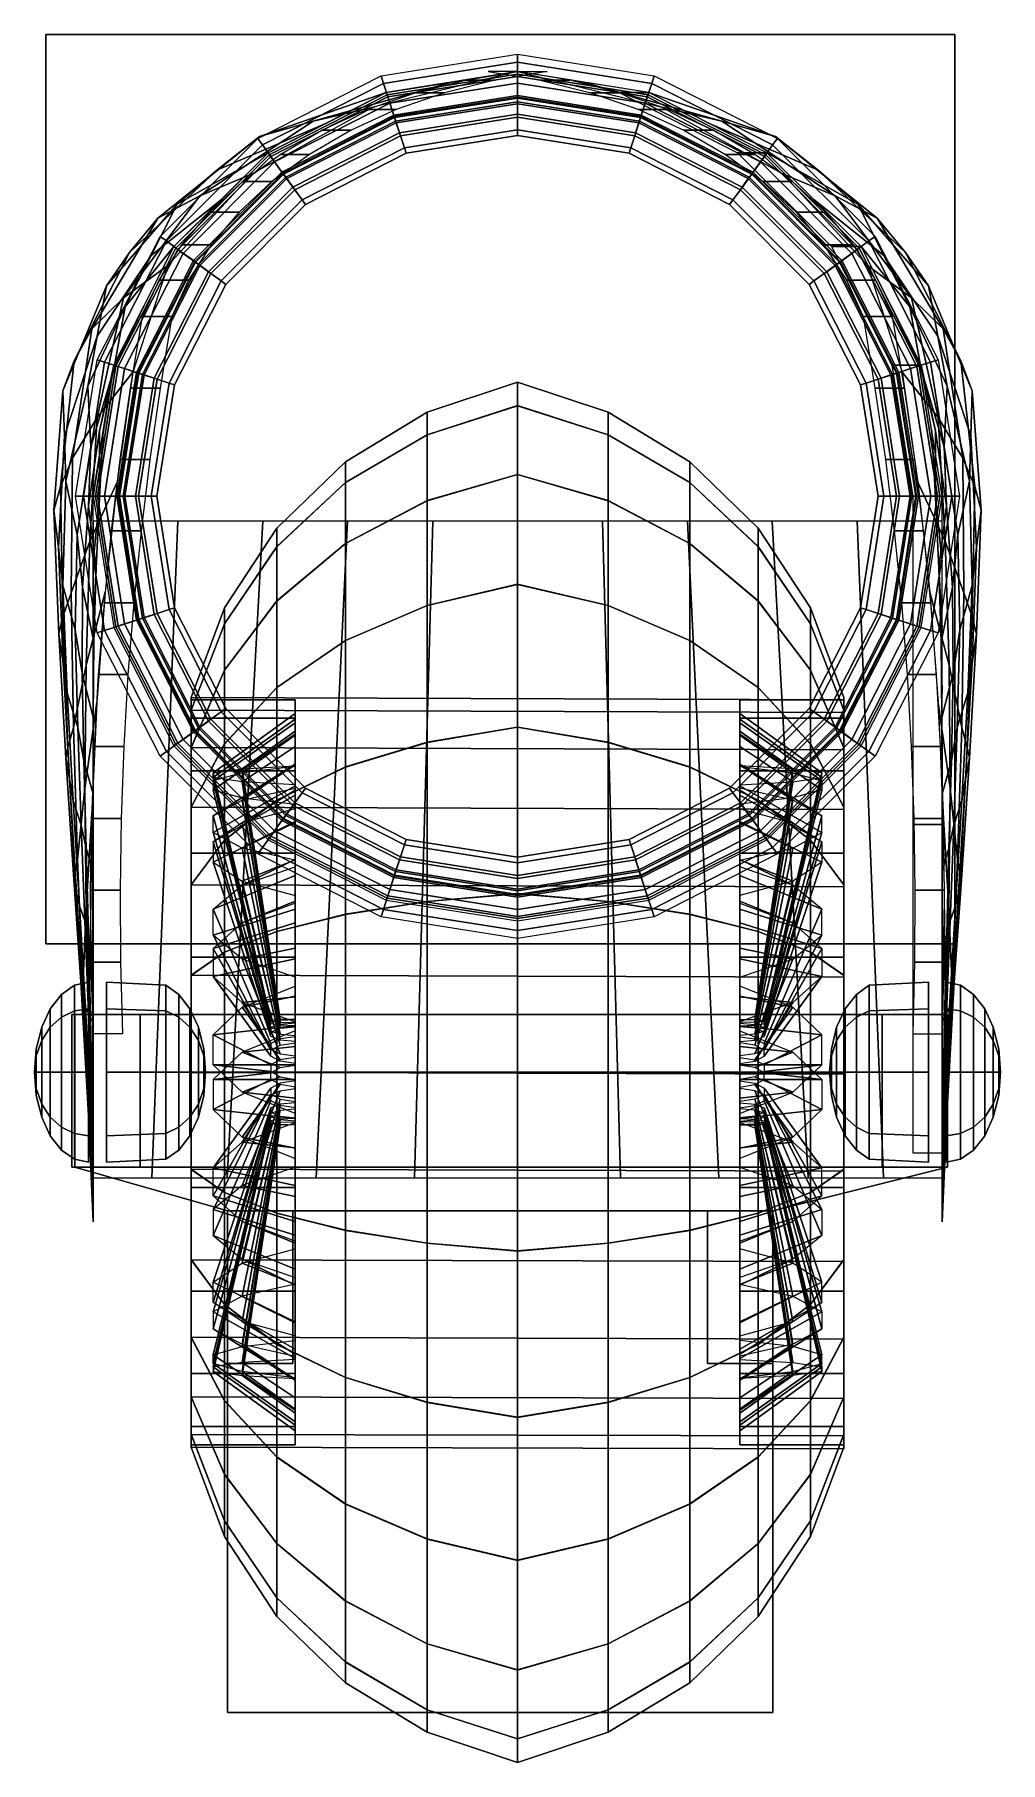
# Model space of a CAD drawing. Extents: x 0 to 44.3, y -79.2 to 0.
import ezdxf

# ---------------------------------------------------------------- set-up
doc = ezdxf.new("R2010")
doc.units = 0
for name, color, linetype in [('ACESSORIO', 253, 'CONTINUOUS'), ('ACRILICO', 254, 'CONTINUOUS'), ('PRETO', 28, 'CONTINUOUS')]:
    doc.layers.add(name, color=color, linetype=linetype)

msp = doc.modelspace()

# ---------------------------------------------------------------- meshes
at = {"layer": 'ACESSORIO'}
mesh = msp.add_polyface(dxfattribs=at)
corners = [(42.17387, 0, 75.06483), (42.17387, 0, 77.59535), (42.17387, -41.66339, 77.59535), (42.17387, -41.66339, 75.06483), (42.17387, 0, 77.59535), (42.17387, 0, 75.06483), (42.17387, 0, 77.59535), (0.51049, 0, 75.06483), (42.17387, 0, 75.06483), (42.17387, -41.66339, 75.06483), (0.51049, -41.66339, 75.06483), (42.17387, 0, 77.59535), (42.17387, 0, 75.06483), (0.51049, 0, 75.06483), (0.51049, 0, 77.59535), (0.51049, -41.66339, 77.59535), (0.51049, -41.66339, 75.06483), (42.17387, -41.66339, 75.06483), (42.17387, -41.66339, 77.59535), (0.51049, 0, 77.59535), (0.51049, 0, 75.06483), (0.51049, -41.66339, 75.06483), (0.51049, -41.66339, 77.59535), (42.17387, 0, 77.59535), (42.17387, 0, 75.06483), (42.17387, -41.66339, 75.06483), (42.17387, -41.66339, 77.59535), (0.51049, 0, 77.59535), (42.17387, 0, 77.59535), (42.17387, -41.66339, 77.59535), (0.51049, -41.66339, 77.59535)]
mesh.append_faces([[corners[k] for k in face] for face in [(0, 1, 2, 3), (4, 5, 6, 6), (7, 8, 9, 10), (11, 12, 13, 14), (15, 16, 17, 18), (19, 20, 21, 22), (23, 24, 25, 26), (27, 30, 29, 28)]])
mesh = msp.add_polyface(dxfattribs=at)
corners = [(15.98999, -2.24, 74.31482), (22.14, -1.26, 74.31482), (22.14, -1.92, 73.52483), (16.19, -2.86, 73.52483), (16.19, -2.86, 73.52483), (22.14, -1.92, 73.52483), (22.14, -2.79, 72.99482), (16.45999, -3.69, 72.99482), (15.88, -1.89, 75.26482), (22.14, -0.9, 75.26482), (22.14, -1.26, 74.31482), (15.98999, -2.24, 74.31482), (11.92999, -7.11, 72.78482), (16.77, -4.64, 72.78482), (16.95, -5.19, 72.65482), (12.27, -7.58, 72.65482), (12.27, -7.58, 72.65482), (16.95, -5.19, 72.65482), (17.03, -5.44, 72.12482), (12.42, -7.79, 72.12482), (12.42, -7.79, 72.12482), (17.03, -5.44, 72.12482), (16.95, -5.19, 71.59483), (12.27, -7.58, 71.59483), (12.27, -7.58, 71.59483), (16.95, -5.19, 71.59483), (16.77, -4.64, 71.47482), (11.92999, -7.11, 71.47482), (16.77, -4.64, 72.78482), (22.14, -3.79, 72.78482), (22.14, -4.37, 72.65482), (16.95, -5.19, 72.65482), (16.95, -5.19, 72.65482), (22.14, -4.37, 72.65482), (22.14, -4.63, 72.12482), (17.03, -5.44, 72.12482), (17.03, -5.44, 72.12482), (22.14, -4.63, 72.12482), (22.14, -4.37, 71.59483), (16.95, -5.19, 71.59483), (16.95, -5.19, 71.59483), (22.14, -4.37, 71.59483), (22.14, -3.79, 71.47482), (16.77, -4.64, 71.47482), (16.58, -4.05, 70.86482), (22.14, -3.17, 70.86482), (22.14, -2.91, 70.03484), (16.5, -3.8, 70.03484), (16.77, -4.64, 71.47482), (22.14, -3.79, 71.47482), (22.14, -3.17, 70.86482), (16.58, -4.05, 70.86482), (11.92999, -7.11, 71.47482), (16.77, -4.64, 71.47482), (16.58, -4.05, 70.86482), (11.56, -6.6, 70.86482), (11.56, -6.6, 70.86482), (16.58, -4.05, 70.86482), (16.5, -3.8, 70.03484), (11.41, -6.4, 70.03484), (16.55, -3.97, 69.18482), (22.14, -3.08, 69.18482), (22.14, -3.65, 68.52483), (16.72, -4.5, 68.52483), (16.48, -3.76, 68.34483), (22.14, -2.87, 68.34483), (22.14, -2.22, 67.86482), (16.28, -3.15, 67.86482), (16.28, -3.15, 67.86482), (22.14, -2.22, 67.86482), (22.14, -1.81, 67.17482), (16.16, -2.76, 67.17482), (16.72, -4.5, 68.52483), (22.14, -3.65, 68.52483), (22.14, -2.87, 68.34483), (16.48, -3.76, 68.34483), (11.51001, -6.54, 69.18482), (16.55, -3.97, 69.18482), (16.72, -4.5, 68.52483), (11.84, -6.99, 68.52483), (11.84, -6.99, 68.52483), (16.72, -4.5, 68.52483), (16.48, -3.76, 68.34483), (11.38, -6.36, 68.34483), (11.38, -6.36, 68.34483), (16.48, -3.76, 68.34483), (16.28, -3.15, 67.86482), (11, -5.84, 67.86482), (11.41, -6.4, 70.03484), (16.5, -3.8, 70.03484), (16.55, -3.97, 69.18482), (11.51001, -6.54, 69.18482), (16.5, -3.8, 70.03484), (22.14, -2.91, 70.03484), (22.14, -3.08, 69.18482), (16.55, -3.97, 69.18482), (26.8, -2.66, 66.38483), (28.15, -2.66, 66.38483), (22.14, -1.7, 66.38483), (20.79001, -1.7, 66.38483), (23.18, -2.09, 66.01482), (24.53, -2.09, 66.01482), (22.14, -1.7, 66.38483), (20.79001, -1.7, 66.38483), (21.10001, -2.09, 66.01482), (19.75, -2.09, 66.01482), (22.14, -1.7, 66.38483), (23.49, -1.7, 66.38483), (16.58, -3.43, 64.72482), (15.23, -3.43, 64.72482), (17.44, -2.67, 65.46482), (18.79001, -2.67, 65.46482), (18.79001, -2.67, 65.46482), (17.44, -2.67, 65.46482), (19.75, -2.09, 66.01482), (21.10001, -2.09, 66.01482), (15.52, -3.32, 64.83482), (12.77, -3.97, 64.82482), (19.13, -2.18, 66.38483), (22.14, -1.7, 66.38483), (12.77, -3.97, 64.82482), (10.31, -4.67, 64.93482), (16.12, -2.66, 66.38483), (19.13, -2.18, 66.38483), (14.51001, -4.38, 63.82482), (13.16, -4.38, 63.82482), (15.23, -3.43, 64.72482), (16.58, -3.43, 64.72482), (16.16, -2.76, 67.17482), (22.14, -1.81, 67.17482), (22.14, -1.7, 66.38483), (16.12, -2.66, 66.38483), (11.34, -6.3, 72.99482), (16.45999, -3.69, 72.99482), (16.77, -4.64, 72.78482), (11.92999, -7.11, 72.78482), (16.45999, -3.69, 72.99482), (22.14, -2.79, 72.99482), (22.14, -3.79, 72.78482), (16.77, -4.64, 72.78482)]
mesh.append_faces([[corners[k] for k in face] for face in [(0, 1, 2, 3), (4, 5, 6, 7), (8, 9, 10, 11), (12, 13, 14, 15), (16, 17, 18, 19), (20, 21, 22, 23), (24, 25, 26, 27), (28, 29, 30, 31), (32, 33, 34, 35), (36, 37, 38, 39), (40, 41, 42, 43), (44, 45, 46, 47), (48, 49, 50, 51), (52, 53, 54, 55), (56, 57, 58, 59), (60, 61, 62, 63), (64, 65, 66, 67), (68, 69, 70, 71), (72, 73, 74, 75), (76, 77, 78, 79), (80, 81, 82, 83), (84, 85, 86, 87), (88, 89, 90, 91), (92, 93, 94, 95), (96, 97, 98, 99), (100, 101, 102, 103), (104, 105, 106, 107), (108, 109, 110, 111), (112, 113, 114, 115), (116, 117, 118, 119), (120, 121, 122, 123), (124, 125, 126, 127), (128, 129, 130, 131), (132, 133, 134, 135), (136, 137, 138, 139)]])
mesh = msp.add_polyface(dxfattribs=at)
corners = [(22.14, -1.26, 74.31482), (28.29, -2.24, 74.31482), (28.08, -2.86, 73.52483), (22.14, -1.92, 73.52483), (22.14, -1.92, 73.52483), (28.08, -2.86, 73.52483), (27.81, -3.69, 72.99482), (22.14, -2.79, 72.99482), (22.14, -0.9, 75.26482), (28.4, -1.89, 75.26482), (28.29, -2.24, 74.31482), (22.14, -1.26, 74.31482), (22.14, -3.79, 72.78482), (27.51, -4.64, 72.78482), (27.33, -5.19, 72.65482), (22.14, -4.37, 72.65482), (22.14, -4.37, 72.65482), (27.33, -5.19, 72.65482), (27.25, -5.44, 72.12482), (22.14, -4.63, 72.12482), (22.14, -4.63, 72.12482), (27.25, -5.44, 72.12482), (27.33, -5.19, 71.59483), (22.14, -4.37, 71.59483), (22.14, -4.37, 71.59483), (27.33, -5.19, 71.59483), (27.51, -4.64, 71.47482), (22.14, -3.79, 71.47482), (22.14, -3.17, 70.86482), (27.7, -4.05, 70.86482), (27.78, -3.8, 70.03484), (22.14, -2.91, 70.03484), (22.14, -3.79, 71.47482), (27.51, -4.64, 71.47482), (27.7, -4.05, 70.86482), (22.14, -3.17, 70.86482), (22.14, -3.08, 69.18482), (27.72, -3.97, 69.18482), (27.55, -4.5, 68.52483), (22.14, -3.65, 68.52483), (22.14, -2.87, 68.34483), (27.79, -3.76, 68.34483), (27.99, -3.15, 67.86482), (22.14, -2.22, 67.86482), (22.14, -2.22, 67.86482), (27.99, -3.15, 67.86482), (28.12, -2.76, 67.17482), (22.14, -1.81, 67.17482), (22.14, -3.65, 68.52483), (27.55, -4.5, 68.52483), (27.79, -3.76, 68.34483), (22.14, -2.87, 68.34483), (22.14, -2.91, 70.03484), (27.78, -3.8, 70.03484), (27.72, -3.97, 69.18482), (22.14, -3.08, 69.18482), (27.69, -3.43, 64.72482), (29.04, -3.43, 64.72482), (26.84, -2.67, 65.46482), (25.49, -2.67, 65.46482), (25.49, -2.67, 65.46482), (26.84, -2.67, 65.46482), (24.53, -2.09, 66.01482), (23.18, -2.09, 66.01482), (29.76, -4.38, 63.82482), (31.11, -4.38, 63.82482), (29.04, -3.43, 64.72482), (27.69, -3.43, 64.72482), (22.14, -1.81, 67.17482), (28.12, -2.76, 67.17482), (28.15, -2.66, 66.38483), (22.14, -1.7, 66.38483), (22.14, -2.79, 72.99482), (27.81, -3.69, 72.99482), (27.51, -4.64, 72.78482), (22.14, -3.79, 72.78482), (28.08, -2.86, 73.52483), (33.45, -5.59, 73.52483), (32.94, -6.3, 72.99482), (27.81, -3.69, 72.99482), (27.81, -3.69, 72.99482), (32.94, -6.3, 72.99482), (32.35, -7.11, 72.78482), (27.51, -4.64, 72.78482), (27.51, -4.64, 72.78482), (32.35, -7.11, 72.78482), (32.00999, -7.58, 72.65482), (27.33, -5.19, 72.65482), (27.33, -5.19, 72.65482), (32.00999, -7.58, 72.65482), (31.85, -7.79, 72.12482), (27.25, -5.44, 72.12482), (27.25, -5.44, 72.12482), (31.85, -7.79, 72.12482), (32.00999, -7.58, 71.59483), (27.33, -5.19, 71.59483), (27.33, -5.19, 71.59483), (32.00999, -7.58, 71.59483), (32.35, -7.11, 71.47482), (27.51, -4.64, 71.47482), (27.51, -4.64, 71.47482), (32.35, -7.11, 71.47482), (32.71, -6.6, 70.86482), (27.7, -4.05, 70.86482), (27.7, -4.05, 70.86482), (32.71, -6.6, 70.86482), (32.87, -6.4, 70.03484), (27.78, -3.8, 70.03484), (27.78, -3.8, 70.03484), (32.87, -6.4, 70.03484), (32.75999, -6.54, 69.18482), (27.72, -3.97, 69.18482), (27.72, -3.97, 69.18482), (32.75999, -6.54, 69.18482), (32.43, -6.99, 68.52483), (27.55, -4.5, 68.52483), (27.55, -4.5, 68.52483), (32.43, -6.99, 68.52483), (32.89, -6.36, 68.34483), (27.79, -3.76, 68.34483), (27.79, -3.76, 68.34483), (32.89, -6.36, 68.34483), (33.27, -5.84, 67.86482), (27.99, -3.15, 67.86482), (27.99, -3.15, 67.86482), (33.27, -5.84, 67.86482), (33.50999, -5.51, 67.17482), (28.12, -2.76, 67.17482), (32.22, -5.42, 66.38483), (33.57, -5.42, 66.38483), (28.15, -2.66, 66.38483), (26.8, -2.66, 66.38483), (28.75, -3.32, 64.83482), (31.5, -3.97, 64.82482), (25.14, -2.18, 66.38483), (22.14, -1.7, 66.38483), (31.5, -3.97, 64.82482), (33.96, -4.67, 64.93482), (28.15, -2.66, 66.38483), (25.14, -2.18, 66.38483)]
mesh.append_faces([[corners[k] for k in face] for face in [(0, 1, 2, 3), (4, 5, 6, 7), (8, 9, 10, 11), (12, 13, 14, 15), (16, 17, 18, 19), (20, 21, 22, 23), (24, 25, 26, 27), (28, 29, 30, 31), (32, 33, 34, 35), (36, 37, 38, 39), (40, 41, 42, 43), (44, 45, 46, 47), (48, 49, 50, 51), (52, 53, 54, 55), (56, 57, 58, 59), (60, 61, 62, 63), (64, 65, 66, 67), (68, 69, 70, 71), (72, 73, 74, 75), (76, 77, 78, 79), (80, 81, 82, 83), (84, 85, 86, 87), (88, 89, 90, 91), (92, 93, 94, 95), (96, 97, 98, 99), (100, 101, 102, 103), (104, 105, 106, 107), (108, 109, 110, 111), (112, 113, 114, 115), (116, 117, 118, 119), (120, 121, 122, 123), (124, 125, 126, 127), (128, 129, 130, 131), (132, 133, 134, 135), (136, 137, 138, 139)]])
mesh = msp.add_polyface(dxfattribs=at)
corners = [(6.040009, -9.460001, 74.31482), (10.44, -5.06, 74.31482), (10.83, -5.59, 73.52483), (6.570007, -9.85, 73.52483), (6.570007, -9.85, 73.52483), (10.83, -5.59, 73.52483), (11.34, -6.3, 72.99482), (7.279999, -10.36, 72.99482), (5.75, -9.25, 75.26482), (10.23, -4.77, 75.26482), (10.44, -5.06, 74.31482), (6.040009, -9.460001, 74.31482), (10.23, -4.77, 75.26482), (15.88, -1.89, 75.26482), (15.98999, -2.24, 74.31482), (10.44, -5.06, 74.31482), (10.44, -5.06, 74.31482), (15.98999, -2.24, 74.31482), (16.19, -2.86, 73.52483), (10.83, -5.59, 73.52483), (10.83, -5.59, 73.52483), (16.19, -2.86, 73.52483), (16.45999, -3.69, 72.99482), (11.34, -6.3, 72.99482), (7.580002, -10.58, 70.86482), (11.56, -6.6, 70.86482), (11.41, -6.4, 70.03484), (7.369995, -10.43, 70.03484), (8.080002, -10.95, 72.78482), (11.92999, -7.11, 72.78482), (12.27, -7.58, 72.65482), (8.550003, -11.29, 72.65482), (8.550003, -11.29, 72.65482), (12.27, -7.58, 72.65482), (12.42, -7.79, 72.12482), (8.76001, -11.45, 72.12482), (8.76001, -11.45, 72.12482), (12.42, -7.79, 72.12482), (12.27, -7.58, 71.59483), (8.550003, -11.29, 71.59483), (8.550003, -11.29, 71.59483), (12.27, -7.58, 71.59483), (11.92999, -7.11, 71.47482), (8.080002, -10.95, 71.47482), (8.080002, -10.95, 71.47482), (11.92999, -7.11, 71.47482), (11.56, -6.6, 70.86482), (7.580002, -10.58, 70.86482), (7.339996, -10.41, 68.34483), (11.38, -6.36, 68.34483), (11, -5.84, 67.86482), (6.809998, -10.03, 67.86482), (6.809998, -10.03, 67.86482), (11, -5.84, 67.86482), (10.76001, -5.51, 67.17482), (6.480011, -9.790001, 67.17482), (7.51001, -10.54, 69.18482), (11.51001, -6.54, 69.18482), (11.84, -6.99, 68.52483), (7.970001, -10.87, 68.52483), (7.970001, -10.87, 68.52483), (11.84, -6.99, 68.52483), (11.38, -6.36, 68.34483), (7.339996, -10.41, 68.34483), (11, -5.84, 67.86482), (16.28, -3.15, 67.86482), (16.16, -2.76, 67.17482), (10.76001, -5.51, 67.17482), (7.369995, -10.43, 70.03484), (11.41, -6.4, 70.03484), (11.51001, -6.54, 69.18482), (7.51001, -10.54, 69.18482), (6.540009, -7.78, 65.28482), (5.350006, -10.13, 65.47482), (8.550003, -7.57, 66.38483), (10.7, -5.42, 66.38483), (10.31, -4.67, 64.93482), (8.350006, -6.21, 65.10482), (13.41, -4.04, 66.38483), (16.12, -2.66, 66.38483), (8.350006, -6.21, 65.10482), (6.540009, -7.78, 65.28482), (10.7, -5.42, 66.38483), (13.41, -4.04, 66.38483), (10.88, -6.74, 61.55482), (9.529999, -6.74, 61.55482), (11.25, -5.49, 62.76482), (12.60001, -5.49, 62.76482), (12.60001, -5.49, 62.76482), (11.25, -5.49, 62.76482), (13.16, -4.38, 63.82482), (14.51001, -4.38, 63.82482), (9.979996, -6.39, 61.89482), (7.570007, -7.39, 61.81482), (12.77, -3.97, 64.82482), (15.52, -3.32, 64.83482), (7.570007, -7.39, 61.81482), (5.649994, -8.41, 62.13482), (10.31, -4.67, 64.93482), (12.77, -3.97, 64.82482), (5.649994, -8.41, 62.13482), (4.350006, -9.98, 62.64482), (8.350006, -6.21, 65.10482), (10.31, -4.67, 64.93482), (6.480011, -9.790001, 67.17482), (10.76001, -5.51, 67.17482), (10.7, -5.42, 66.38483), (6.389999, -9.720001, 66.38483), (10.76001, -5.51, 67.17482), (16.16, -2.76, 67.17482), (16.12, -2.66, 66.38483), (10.7, -5.42, 66.38483), (5.619995, -15.79, 72.78482), (8.080002, -10.95, 72.78482), (8.550003, -11.29, 72.65482), (6.169998, -15.97, 72.65482), (6.169998, -15.97, 72.65482), (8.550003, -11.29, 72.65482), (8.76001, -11.45, 72.12482), (6.419998, -16.05, 72.12482), (6.419998, -16.05, 72.12482), (8.76001, -11.45, 72.12482), (8.550003, -11.29, 71.59483), (6.169998, -15.97, 71.59483), (6.169998, -15.97, 71.59483), (8.550003, -11.29, 71.59483), (8.080002, -10.95, 71.47482), (5.619995, -15.79, 71.47482), (7.279999, -10.36, 72.99482), (11.34, -6.3, 72.99482), (11.92999, -7.11, 72.78482), (8.080002, -10.95, 72.78482), (8.100006, -9.639999, 58.77482), (6.75, -9.639999, 58.77482), (8.029999, -8.139999, 60.22482), (9.380005, -8.139999, 60.22482), (9.380005, -8.139999, 60.22482), (8.029999, -8.139999, 60.22482), (9.529999, -6.74, 61.55482), (10.88, -6.74, 61.55482)]
mesh.append_faces([[corners[k] for k in face] for face in [(0, 1, 2, 3), (4, 5, 6, 7), (8, 9, 10, 11), (12, 13, 14, 15), (16, 17, 18, 19), (20, 21, 22, 23), (24, 25, 26, 27), (28, 29, 30, 31), (32, 33, 34, 35), (36, 37, 38, 39), (40, 41, 42, 43), (44, 45, 46, 47), (48, 49, 50, 51), (52, 53, 54, 55), (56, 57, 58, 59), (60, 61, 62, 63), (64, 65, 66, 67), (68, 69, 70, 71), (72, 73, 74, 75), (76, 77, 78, 79), (80, 81, 82, 83), (84, 85, 86, 87), (88, 89, 90, 91), (92, 93, 94, 95), (96, 97, 98, 99), (100, 101, 102, 103), (104, 105, 106, 107), (108, 109, 110, 111), (112, 113, 114, 115), (116, 117, 118, 119), (120, 121, 122, 123), (124, 125, 126, 127), (128, 129, 130, 131), (132, 133, 134, 135), (136, 137, 138, 139)]])
mesh = msp.add_polyface(dxfattribs=at)
corners = [(33.83, -5.06, 74.31482), (38.24001, -9.460001, 74.31482), (37.71, -9.85, 73.52483), (33.45, -5.59, 73.52483), (33.45, -5.59, 73.52483), (37.71, -9.85, 73.52483), (37, -10.36, 72.99482), (32.94, -6.3, 72.99482), (34.05, -4.77, 75.26482), (38.53, -9.25, 75.26482), (38.24001, -9.460001, 74.31482), (33.83, -5.06, 74.31482), (32.35, -7.11, 72.78482), (36.19, -10.95, 72.78482), (35.72, -11.29, 72.65482), (32.00999, -7.58, 72.65482), (32.00999, -7.58, 72.65482), (35.72, -11.29, 72.65482), (35.50999, -11.45, 72.12482), (31.85, -7.79, 72.12482), (31.85, -7.79, 72.12482), (35.50999, -11.45, 72.12482), (35.72, -11.29, 71.59483), (32.00999, -7.58, 71.59483), (32.00999, -7.58, 71.59483), (35.72, -11.29, 71.59483), (36.19, -10.95, 71.47482), (32.35, -7.11, 71.47482), (32.71, -6.6, 70.86482), (36.7, -10.58, 70.86482), (36.9, -10.43, 70.03484), (32.87, -6.4, 70.03484), (32.35, -7.11, 71.47482), (36.19, -10.95, 71.47482), (36.7, -10.58, 70.86482), (32.71, -6.6, 70.86482), (32.75999, -6.54, 69.18482), (36.75999, -10.54, 69.18482), (36.31, -10.87, 68.52483), (32.43, -6.99, 68.52483), (32.89, -6.36, 68.34483), (36.94, -10.41, 68.34483), (37.46, -10.03, 67.86482), (33.27, -5.84, 67.86482), (33.27, -5.84, 67.86482), (37.46, -10.03, 67.86482), (37.79, -9.790001, 67.17482), (33.50999, -5.51, 67.17482), (32.43, -6.99, 68.52483), (36.31, -10.87, 68.52483), (36.94, -10.41, 68.34483), (32.89, -6.36, 68.34483), (32.87, -6.4, 70.03484), (36.9, -10.43, 70.03484), (36.75999, -10.54, 69.18482), (32.75999, -6.54, 69.18482), (36.53, -9.720001, 66.38483), (37.88, -9.720001, 66.38483), (33.57, -5.42, 66.38483), (32.22, -5.42, 66.38483), (37.73, -7.78, 65.28482), (38.93, -10.13, 65.47482), (35.73, -7.57, 66.38483), (33.57, -5.42, 66.38483), (33.39, -6.74, 61.55482), (34.74001, -6.74, 61.55482), (33.02, -5.49, 62.76482), (31.67, -5.49, 62.76482), (36.7, -7.39, 61.81482), (38.62, -8.41, 62.13482), (33.96, -4.67, 64.93482), (31.5, -3.97, 64.82482), (38.62, -8.41, 62.13482), (39.92, -9.98, 62.64482), (35.92, -6.21, 65.10482), (33.96, -4.67, 64.93482), (39.92, -9.98, 62.64482), (40.97, -11.52, 63.15482), (37.73, -7.78, 65.28482), (35.92, -6.21, 65.10482), (33.50999, -5.51, 67.17482), (37.79, -9.790001, 67.17482), (37.88, -9.720001, 66.38483), (33.57, -5.42, 66.38483), (38.93, -10.13, 65.47482), (40.12, -12.47, 65.66483), (37.88, -9.720001, 66.38483), (35.73, -7.57, 66.38483), (32.94, -6.3, 72.99482), (37, -10.36, 72.99482), (36.19, -10.95, 72.78482), (32.35, -7.11, 72.78482), (28.4, -1.89, 75.26482), (34.05, -4.77, 75.26482), (33.83, -5.06, 74.31482), (28.29, -2.24, 74.31482), (28.29, -2.24, 74.31482), (33.83, -5.06, 74.31482), (33.45, -5.59, 73.52483), (28.08, -2.86, 73.52483), (28.12, -2.76, 67.17482), (33.50999, -5.51, 67.17482), (33.57, -5.42, 66.38483), (28.15, -2.66, 66.38483), (31.67, -5.49, 62.76482), (33.02, -5.49, 62.76482), (31.11, -4.38, 63.82482), (29.76, -4.38, 63.82482), (34.29, -6.39, 61.89482), (36.7, -7.39, 61.81482), (31.5, -3.97, 64.82482), (28.75, -3.32, 64.83482), (33.96, -4.67, 64.93482), (35.92, -6.21, 65.10482), (30.86, -4.04, 66.38483), (28.15, -2.66, 66.38483), (35.92, -6.21, 65.10482), (37.73, -7.78, 65.28482), (33.57, -5.42, 66.38483), (30.86, -4.04, 66.38483), (36.18, -9.639999, 58.77482), (37.53, -9.639999, 58.77482), (36.25, -8.139999, 60.22482), (34.9, -8.139999, 60.22482), (37.21, -11.25, 57.24482), (38.56, -11.25, 57.24482), (37.53, -9.639999, 58.77482), (36.18, -9.639999, 58.77482), (34.9, -8.139999, 60.22482), (36.25, -8.139999, 60.22482), (34.74001, -6.74, 61.55482), (33.39, -6.74, 61.55482), (38.17, -10.58, 57.88482), (40.19, -12.07, 57.68482), (36.7, -7.39, 61.81482), (34.29, -6.39, 61.89482), (40.19, -12.07, 57.68482), (41.65, -13.49, 58.29482), (38.62, -8.41, 62.13482), (36.7, -7.39, 61.81482)]
mesh.append_faces([[corners[k] for k in face] for face in [(0, 1, 2, 3), (4, 5, 6, 7), (8, 9, 10, 11), (12, 13, 14, 15), (16, 17, 18, 19), (20, 21, 22, 23), (24, 25, 26, 27), (28, 29, 30, 31), (32, 33, 34, 35), (36, 37, 38, 39), (40, 41, 42, 43), (44, 45, 46, 47), (48, 49, 50, 51), (52, 53, 54, 55), (56, 57, 58, 59), (60, 61, 62, 63), (64, 65, 66, 67), (68, 69, 70, 71), (72, 73, 74, 75), (76, 77, 78, 79), (80, 81, 82, 83), (84, 85, 86, 87), (88, 89, 90, 91), (92, 93, 94, 95), (96, 97, 98, 99), (100, 101, 102, 103), (104, 105, 106, 107), (108, 109, 110, 111), (112, 113, 114, 115), (116, 117, 118, 119), (120, 121, 122, 123), (124, 125, 126, 127), (128, 129, 130, 131), (132, 133, 134, 135), (136, 137, 138, 139)]])
mesh = msp.add_polyface(dxfattribs=at)
corners = [(2.23999, -21.16, 74.31482), (3.209991, -15.01, 74.31482), (3.830002, -15.21, 73.52483), (2.889999, -21.16, 73.52483), (1.880005, -21.16, 75.26482), (2.869995, -14.9, 75.26482), (3.209991, -15.01, 74.31482), (2.23999, -21.16, 74.31482), (2.869995, -14.9, 75.26482), (5.75, -9.25, 75.26482), (6.040009, -9.460001, 74.31482), (3.209991, -15.01, 74.31482), (3.209991, -15.01, 74.31482), (6.040009, -9.460001, 74.31482), (6.570007, -9.85, 73.52483), (3.830002, -15.21, 73.52483), (3.830002, -15.21, 73.52483), (6.570007, -9.85, 73.52483), (7.279999, -10.36, 72.99482), (4.669998, -15.48, 72.99482), (4.350006, -9.98, 62.64482), (3.300003, -11.52, 63.15482), (6.540009, -7.78, 65.28482), (8.350006, -6.21, 65.10482), (2.440002, -16.12, 64.20482), (2.580002, -18.89, 64.73483), (3.639999, -15.34, 65.85482), (4.160004, -12.47, 65.66483), (1.369995, -18.39, 61.20482), (1.429993, -20.46, 62.18482), (2.440002, -16.12, 64.20482), (2.869995, -13.82, 63.68482), (2.790009, -21.16, 67.17482), (3.730011, -15.18, 67.17482), (3.630005, -15.15, 66.38483), (2.679993, -21.16, 66.38483), (5.619995, -15.79, 71.47482), (8.080002, -10.95, 71.47482), (7.580002, -10.58, 70.86482), (5.019989, -15.6, 70.86482), (5.019989, -15.6, 70.86482), (7.580002, -10.58, 70.86482), (7.369995, -10.43, 70.03484), (4.779999, -15.52, 70.03484), (4.779999, -15.52, 70.03484), (7.369995, -10.43, 70.03484), (7.51001, -10.54, 69.18482), (4.940002, -15.58, 69.18482), (4.940002, -15.58, 69.18482), (7.51001, -10.54, 69.18482), (7.970001, -10.87, 68.52483), (5.480011, -15.75, 68.52483), (5.480011, -15.75, 68.52483), (7.970001, -10.87, 68.52483), (7.339996, -10.41, 68.34483), (4.73999, -15.51, 68.34483), (4.73999, -15.51, 68.34483), (7.339996, -10.41, 68.34483), (6.809998, -10.03, 67.86482), (4.119995, -15.31, 67.86482), (4.119995, -15.31, 67.86482), (6.809998, -10.03, 67.86482), (6.480011, -9.790001, 67.17482), (3.730011, -15.18, 67.17482), (3.730011, -15.18, 67.17482), (6.480011, -9.790001, 67.17482), (6.389999, -9.720001, 66.38483), (3.630005, -15.15, 66.38483), (3.300003, -11.52, 63.15482), (2.869995, -13.82, 63.68482), (5.350006, -10.13, 65.47482), (6.540009, -7.78, 65.28482), (2.869995, -13.82, 63.68482), (2.440002, -16.12, 64.20482), (4.160004, -12.47, 65.66483), (5.350006, -10.13, 65.47482), (5.350006, -10.13, 65.47482), (4.160004, -12.47, 65.66483), (6.389999, -9.720001, 66.38483), (8.550003, -7.57, 66.38483), (4.160004, -12.47, 65.66483), (3.639999, -15.34, 65.85482), (5.01001, -12.44, 66.38483), (6.389999, -9.720001, 66.38483), (3.639999, -15.34, 65.85482), (2.970001, -18.16, 66.02483), (3.630005, -15.15, 66.38483), (5.01001, -12.44, 66.38483), (4.669998, -15.48, 72.99482), (7.279999, -10.36, 72.99482), (8.080002, -10.95, 72.78482), (5.619995, -15.79, 72.78482), (7.059998, -11.25, 57.24482), (5.709991, -11.25, 57.24482), (6.75, -9.639999, 58.77482), (8.100006, -9.639999, 58.77482), (5.75, -16.2, 52.50482), (4.399994, -16.2, 52.50482), (4.940002, -12.92, 55.63482), (6.290009, -12.92, 55.63482), (1.73999, -19.42, 53.79482), (1.190002, -20.71, 55.31482), (1.820007, -14.95, 59.26482), (2.619995, -13.49, 58.29482), (6.290009, -12.92, 55.63482), (4.940002, -12.92, 55.63482), (5.709991, -11.25, 57.24482), (7.059998, -11.25, 57.24482), (4.51001, -15.47, 53.19482), (2.869995, -17.55, 52.84482), (4.080002, -12.07, 57.68482), (6.110001, -10.58, 57.88482), (2.869995, -17.55, 52.84482), (1.73999, -19.42, 53.79482), (2.619995, -13.49, 58.29482), (4.080002, -12.07, 57.68482), (5.279999, -19.47, 49.36482), (3.929993, -19.47, 49.36482), (4.399994, -16.2, 52.50482), (5.75, -16.2, 52.50482), (6.110001, -10.58, 57.88482), (4.080002, -12.07, 57.68482), (7.570007, -7.39, 61.81482), (9.979996, -6.39, 61.89482), (4.080002, -12.07, 57.68482), (2.619995, -13.49, 58.29482), (5.649994, -8.41, 62.13482), (7.570007, -7.39, 61.81482), (2.619995, -13.49, 58.29482), (1.820007, -14.95, 59.26482), (4.350006, -9.98, 62.64482), (5.649994, -8.41, 62.13482), (1.820007, -14.95, 59.26482), (1.300003, -16.32, 60.23482), (3.300003, -11.52, 63.15482), (4.350006, -9.98, 62.64482), (1.300003, -16.32, 60.23482), (1.369995, -18.39, 61.20482), (2.869995, -13.82, 63.68482), (3.300003, -11.52, 63.15482)]
mesh.append_faces([[corners[k] for k in face] for face in [(0, 1, 2, 3), (4, 5, 6, 7), (8, 9, 10, 11), (12, 13, 14, 15), (16, 17, 18, 19), (20, 21, 22, 23), (24, 25, 26, 27), (28, 29, 30, 31), (32, 33, 34, 35), (36, 37, 38, 39), (40, 41, 42, 43), (44, 45, 46, 47), (48, 49, 50, 51), (52, 53, 54, 55), (56, 57, 58, 59), (60, 61, 62, 63), (64, 65, 66, 67), (68, 69, 70, 71), (72, 73, 74, 75), (76, 77, 78, 79), (80, 81, 82, 83), (84, 85, 86, 87), (88, 89, 90, 91), (92, 93, 94, 95), (96, 97, 98, 99), (100, 101, 102, 103), (104, 105, 106, 107), (108, 109, 110, 111), (112, 113, 114, 115), (116, 117, 118, 119), (120, 121, 122, 123), (124, 125, 126, 127), (128, 129, 130, 131), (132, 133, 134, 135), (136, 137, 138, 139)]])
mesh = msp.add_polyface(dxfattribs=at)
corners = [(41.06, -15.01, 74.31482), (42.04, -21.16, 74.31482), (41.38, -21.16, 73.52483), (40.44, -15.21, 73.52483), (41.41, -14.9, 75.26482), (42.4, -21.16, 75.26482), (42.04, -21.16, 74.31482), (41.06, -15.01, 74.31482), (38.53, -9.25, 75.26482), (41.41, -14.9, 75.26482), (41.06, -15.01, 74.31482), (38.24001, -9.460001, 74.31482), (38.24001, -9.460001, 74.31482), (41.06, -15.01, 74.31482), (40.44, -15.21, 73.52483), (37.71, -9.85, 73.52483), (37.71, -9.85, 73.52483), (40.44, -15.21, 73.52483), (39.61, -15.48, 72.99482), (37, -10.36, 72.99482), (40.25, -21.16, 66.38483), (41.6, -21.16, 66.38483), (40.64, -15.15, 66.38483), (39.29, -15.15, 66.38483), (41.83, -16.12, 64.20482), (41.69, -18.89, 64.73483), (40.64, -15.34, 65.85482), (40.12, -12.47, 65.66483), (42.91, -18.39, 61.20482), (42.85, -20.46, 62.18482), (41.83, -16.12, 64.20482), (41.4, -13.82, 63.68482), (36.19, -10.95, 72.78482), (38.66, -15.79, 72.78482), (38.11, -15.97, 72.65482), (35.72, -11.29, 72.65482), (35.72, -11.29, 72.65482), (38.11, -15.97, 72.65482), (37.86, -16.05, 72.12482), (35.50999, -11.45, 72.12482), (35.50999, -11.45, 72.12482), (37.86, -16.05, 72.12482), (38.11, -15.97, 71.59483), (35.72, -11.29, 71.59483), (35.72, -11.29, 71.59483), (38.11, -15.97, 71.59483), (38.66, -15.79, 71.47482), (36.19, -10.95, 71.47482), (36.19, -10.95, 71.47482), (38.66, -15.79, 71.47482), (39.25, -15.6, 70.86482), (36.7, -10.58, 70.86482), (36.7, -10.58, 70.86482), (39.25, -15.6, 70.86482), (39.5, -15.52, 70.03484), (36.9, -10.43, 70.03484), (36.9, -10.43, 70.03484), (39.5, -15.52, 70.03484), (39.33, -15.58, 69.18482), (36.75999, -10.54, 69.18482), (36.75999, -10.54, 69.18482), (39.33, -15.58, 69.18482), (38.8, -15.75, 68.52483), (36.31, -10.87, 68.52483), (36.31, -10.87, 68.52483), (38.8, -15.75, 68.52483), (39.54, -15.51, 68.34483), (36.94, -10.41, 68.34483), (36.94, -10.41, 68.34483), (39.54, -15.51, 68.34483), (40.15, -15.31, 67.86482), (37.46, -10.03, 67.86482), (37.46, -10.03, 67.86482), (40.15, -15.31, 67.86482), (40.54, -15.18, 67.17482), (37.79, -9.790001, 67.17482), (37.79, -9.790001, 67.17482), (40.54, -15.18, 67.17482), (40.64, -15.15, 66.38483), (37.88, -9.720001, 66.38483), (39.29, -15.15, 66.38483), (40.64, -15.15, 66.38483), (37.88, -9.720001, 66.38483), (36.53, -9.720001, 66.38483), (40.97, -11.52, 63.15482), (41.4, -13.82, 63.68482), (38.93, -10.13, 65.47482), (37.73, -7.78, 65.28482), (41.4, -13.82, 63.68482), (41.83, -16.12, 64.20482), (40.12, -12.47, 65.66483), (38.93, -10.13, 65.47482), (40.12, -12.47, 65.66483), (40.64, -15.34, 65.85482), (39.25999, -12.44, 66.38483), (37.88, -9.720001, 66.38483), (40.64, -15.34, 65.85482), (41.3, -18.16, 66.02483), (40.64, -15.15, 66.38483), (39.25999, -12.44, 66.38483), (37, -10.36, 72.99482), (39.61, -15.48, 72.99482), (38.66, -15.79, 72.78482), (36.19, -10.95, 72.78482), (38.52, -16.2, 52.50482), (39.87, -16.2, 52.50482), (39.33, -12.92, 55.63482), (37.98, -12.92, 55.63482), (42.54, -19.42, 53.79482), (43.09, -20.71, 55.31482), (42.45, -14.95, 59.26482), (41.65, -13.49, 58.29482), (37.98, -12.92, 55.63482), (39.33, -12.92, 55.63482), (38.56, -11.25, 57.24482), (37.21, -11.25, 57.24482), (39.75999, -15.47, 53.19482), (41.41, -17.55, 52.84482), (40.19, -12.07, 57.68482), (38.17, -10.58, 57.88482), (41.41, -17.55, 52.84482), (42.54, -19.42, 53.79482), (41.65, -13.49, 58.29482), (40.19, -12.07, 57.68482), (39, -19.47, 49.36482), (40.35, -19.47, 49.36482), (39.87, -16.2, 52.50482), (38.52, -16.2, 52.50482), (41.65, -13.49, 58.29482), (42.45, -14.95, 59.26482), (39.92, -9.98, 62.64482), (38.62, -8.41, 62.13482), (42.45, -14.95, 59.26482), (42.97, -16.32, 60.23482), (40.97, -11.52, 63.15482), (39.92, -9.98, 62.64482), (42.97, -16.32, 60.23482), (42.91, -18.39, 61.20482), (41.4, -13.82, 63.68482), (40.97, -11.52, 63.15482)]
mesh.append_faces([[corners[k] for k in face] for face in [(0, 1, 2, 3), (4, 5, 6, 7), (8, 9, 10, 11), (12, 13, 14, 15), (16, 17, 18, 19), (20, 21, 22, 23), (24, 25, 26, 27), (28, 29, 30, 31), (32, 33, 34, 35), (36, 37, 38, 39), (40, 41, 42, 43), (44, 45, 46, 47), (48, 49, 50, 51), (52, 53, 54, 55), (56, 57, 58, 59), (60, 61, 62, 63), (64, 65, 66, 67), (68, 69, 70, 71), (72, 73, 74, 75), (76, 77, 78, 79), (80, 81, 82, 83), (84, 85, 86, 87), (88, 89, 90, 91), (92, 93, 94, 95), (96, 97, 98, 99), (100, 101, 102, 103), (104, 105, 106, 107), (108, 109, 110, 111), (112, 113, 114, 115), (116, 117, 118, 119), (120, 121, 122, 123), (124, 125, 126, 127), (128, 129, 130, 131), (132, 133, 134, 135), (136, 137, 138, 139)]])
mesh = msp.add_polyface(dxfattribs=at)
corners = [(2.889999, -21.16, 73.52483), (3.830002, -15.21, 73.52483), (4.669998, -15.48, 72.99482), (3.769989, -21.16, 72.99482), (4.769989, -21.16, 72.78482), (5.619995, -15.79, 72.78482), (6.169998, -15.97, 72.65482), (5.350006, -21.16, 72.65482), (5.350006, -21.16, 72.65482), (6.169998, -15.97, 72.65482), (6.419998, -16.05, 72.12482), (5.610001, -21.16, 72.12482), (5.610001, -21.16, 72.12482), (6.419998, -16.05, 72.12482), (6.169998, -15.97, 71.59483), (5.350006, -21.16, 71.59483), (5.350006, -21.16, 71.59483), (6.169998, -15.97, 71.59483), (5.619995, -15.79, 71.47482), (4.769989, -21.16, 71.47482), (4.139999, -21.16, 70.86482), (5.019989, -15.6, 70.86482), (4.779999, -15.52, 70.03484), (3.889999, -21.16, 70.03484), (4.769989, -21.16, 71.47482), (5.619995, -15.79, 71.47482), (5.019989, -15.6, 70.86482), (4.139999, -21.16, 70.86482), (5.619995, -26.53, 72.78482), (4.769989, -21.16, 72.78482), (5.350006, -21.16, 72.65482), (6.169998, -26.35, 72.65482), (6.169998, -26.35, 72.65482), (5.350006, -21.16, 72.65482), (5.610001, -21.16, 72.12482), (6.419998, -26.27, 72.12482), (6.419998, -26.27, 72.12482), (5.610001, -21.16, 72.12482), (5.350006, -21.16, 71.59483), (6.169998, -26.35, 71.59483), (6.169998, -26.35, 71.59483), (5.350006, -21.16, 71.59483), (4.769989, -21.16, 71.47482), (5.619995, -26.53, 71.47482), (5.619995, -26.53, 71.47482), (4.769989, -21.16, 71.47482), (4.139999, -21.16, 70.86482), (5.019989, -26.72, 70.86482), (4.059998, -21.16, 69.18482), (4.940002, -15.58, 69.18482), (5.480011, -15.75, 68.52483), (4.619995, -21.16, 68.52483), (3.839996, -21.16, 68.34483), (4.73999, -15.51, 68.34483), (4.119995, -15.31, 67.86482), (3.199997, -21.16, 67.86482), (3.199997, -21.16, 67.86482), (4.119995, -15.31, 67.86482), (3.730011, -15.18, 67.17482), (2.790009, -21.16, 67.17482), (4.619995, -21.16, 68.52483), (5.480011, -15.75, 68.52483), (4.73999, -15.51, 68.34483), (3.839996, -21.16, 68.34483), (4.940002, -26.75, 69.18482), (4.059998, -21.16, 69.18482), (4.619995, -21.16, 68.52483), (5.480011, -26.57, 68.52483), (5.480011, -26.57, 68.52483), (4.619995, -21.16, 68.52483), (3.839996, -21.16, 68.34483), (4.73999, -26.82, 68.34483), (3.889999, -21.16, 70.03484), (4.779999, -15.52, 70.03484), (4.940002, -15.58, 69.18482), (4.059998, -21.16, 69.18482), (2.970001, -18.16, 66.02483), (2.970001, -21.21, 66.19482), (3.149994, -18.16, 66.38483), (3.630005, -15.15, 66.38483), (2.970001, -21.21, 66.19482), (2.679993, -24.17, 66.34483), (2.679993, -21.16, 66.38483), (3.149994, -18.16, 66.38483), (2.580002, -18.89, 64.73483), (2.480011, -21.59, 65.25482), (2.970001, -18.16, 66.02483), (3.639999, -15.34, 65.85482), (2.480011, -21.59, 65.25482), (2.820007, -24.45, 65.77483), (2.970001, -21.21, 66.19482), (2.970001, -18.16, 66.02483), (1.429993, -20.46, 62.18482), (1.949997, -22.93, 63.17482), (2.580002, -18.89, 64.73483), (2.440002, -16.12, 64.20482), (1.949997, -22.93, 63.17482), (2.199997, -25.32, 64.17482), (2.480011, -21.59, 65.25482), (2.580002, -18.89, 64.73483), (4.669998, -26.84, 72.99482), (3.769989, -21.16, 72.99482), (4.769989, -21.16, 72.78482), (5.619995, -26.53, 72.78482), (3.769989, -21.16, 72.99482), (4.669998, -15.48, 72.99482), (5.619995, -15.79, 72.78482), (4.769989, -21.16, 72.78482), (1.190002, -20.71, 55.31482), (0.889999, -21.79, 56.80482), (1.300003, -16.32, 60.23482), (1.820007, -14.95, 59.26482), (4.880005, -22.75, 46.21482), (3.529999, -22.75, 46.21482), (3.929993, -19.47, 49.36482), (5.279999, -19.47, 49.36482), (3.790009, -20.51, 48.36482), (2.529999, -23.22, 47.85482), (2.869995, -17.55, 52.84482), (4.51001, -15.47, 53.19482), (2.529999, -23.22, 47.85482), (1.679993, -25.58, 49.15482), (1.73999, -19.42, 53.79482), (2.869995, -17.55, 52.84482), (1.679993, -25.58, 49.15482), (1.290009, -26.68, 51.22482), (1.190002, -20.71, 55.31482), (1.73999, -19.42, 53.79482), (0.889999, -21.79, 56.80482), (1.089996, -23.51, 58.30482), (1.369995, -18.39, 61.20482), (1.300003, -16.32, 60.23482), (1.089996, -23.51, 58.30482), (1.290009, -25.24, 59.80482), (1.429993, -20.46, 62.18482), (1.369995, -18.39, 61.20482)]
mesh.append_faces([[corners[k] for k in face] for face in [(0, 1, 2, 3), (4, 5, 6, 7), (8, 9, 10, 11), (12, 13, 14, 15), (16, 17, 18, 19), (20, 21, 22, 23), (24, 25, 26, 27), (28, 29, 30, 31), (32, 33, 34, 35), (36, 37, 38, 39), (40, 41, 42, 43), (44, 45, 46, 47), (48, 49, 50, 51), (52, 53, 54, 55), (56, 57, 58, 59), (60, 61, 62, 63), (64, 65, 66, 67), (68, 69, 70, 71), (72, 73, 74, 75), (76, 77, 78, 79), (80, 81, 82, 83), (84, 85, 86, 87), (88, 89, 90, 91), (92, 93, 94, 95), (96, 97, 98, 99), (100, 101, 102, 103), (104, 105, 106, 107), (108, 109, 110, 111), (112, 113, 114, 115), (116, 117, 118, 119), (120, 121, 122, 123), (124, 125, 126, 127), (128, 129, 130, 131), (132, 133, 134, 135)]])
mesh = msp.add_polyface(dxfattribs=at)
corners = [(40.44, -15.21, 73.52483), (41.38, -21.16, 73.52483), (40.50999, -21.16, 72.99482), (39.61, -15.48, 72.99482), (38.66, -15.79, 72.78482), (39.50999, -21.16, 72.78482), (38.93, -21.16, 72.65482), (38.11, -15.97, 72.65482), (38.11, -15.97, 72.65482), (38.93, -21.16, 72.65482), (38.67, -21.16, 72.12482), (37.86, -16.05, 72.12482), (37.86, -16.05, 72.12482), (38.67, -21.16, 72.12482), (38.93, -21.16, 71.59483), (38.11, -15.97, 71.59483), (38.11, -15.97, 71.59483), (38.93, -21.16, 71.59483), (39.50999, -21.16, 71.47482), (38.66, -15.79, 71.47482), (39.25, -15.6, 70.86482), (40.13, -21.16, 70.86482), (40.39, -21.16, 70.03484), (39.5, -15.52, 70.03484), (38.66, -15.79, 71.47482), (39.50999, -21.16, 71.47482), (40.13, -21.16, 70.86482), (39.25, -15.6, 70.86482), (39.50999, -21.16, 72.78482), (38.66, -26.53, 72.78482), (38.11, -26.35, 72.65482), (38.93, -21.16, 72.65482), (38.93, -21.16, 72.65482), (38.11, -26.35, 72.65482), (37.86, -26.27, 72.12482), (38.67, -21.16, 72.12482), (38.67, -21.16, 72.12482), (37.86, -26.27, 72.12482), (38.11, -26.35, 71.59483), (38.93, -21.16, 71.59483), (38.93, -21.16, 71.59483), (38.11, -26.35, 71.59483), (38.66, -26.53, 71.47482), (39.50999, -21.16, 71.47482), (39.50999, -21.16, 71.47482), (38.66, -26.53, 71.47482), (39.25, -26.72, 70.86482), (40.13, -21.16, 70.86482), (39.33, -15.58, 69.18482), (40.21, -21.16, 69.18482), (39.65, -21.16, 68.52483), (38.8, -15.75, 68.52483), (39.54, -15.51, 68.34483), (40.43, -21.16, 68.34483), (41.08, -21.16, 67.86482), (40.15, -15.31, 67.86482), (40.15, -15.31, 67.86482), (41.08, -21.16, 67.86482), (41.49001, -21.16, 67.17482), (40.54, -15.18, 67.17482), (38.8, -15.75, 68.52483), (39.65, -21.16, 68.52483), (40.43, -21.16, 68.34483), (39.54, -15.51, 68.34483), (40.21, -21.16, 69.18482), (39.33, -26.75, 69.18482), (38.8, -26.57, 68.52483), (39.65, -21.16, 68.52483), (39.5, -15.52, 70.03484), (40.39, -21.16, 70.03484), (40.21, -21.16, 69.18482), (39.33, -15.58, 69.18482), (41.3, -21.21, 66.19482), (41.6, -24.17, 66.34483), (41.6, -21.16, 66.38483), (41.12, -18.16, 66.38483), (41.3, -18.16, 66.02483), (41.3, -21.21, 66.19482), (41.12, -18.16, 66.38483), (40.64, -15.15, 66.38483), (41.69, -18.89, 64.73483), (41.8, -21.59, 65.25482), (41.3, -18.16, 66.02483), (40.64, -15.34, 65.85482), (41.8, -21.59, 65.25482), (41.45, -24.45, 65.77483), (41.3, -21.21, 66.19482), (41.3, -18.16, 66.02483), (42.85, -20.46, 62.18482), (42.32, -22.93, 63.17482), (41.69, -18.89, 64.73483), (41.83, -16.12, 64.20482), (42.32, -22.93, 63.17482), (42.08, -25.32, 64.17482), (41.8, -21.59, 65.25482), (41.69, -18.89, 64.73483), (40.54, -15.18, 67.17482), (41.49001, -21.16, 67.17482), (41.6, -21.16, 66.38483), (40.64, -15.15, 66.38483), (39.61, -15.48, 72.99482), (40.50999, -21.16, 72.99482), (39.50999, -21.16, 72.78482), (38.66, -15.79, 72.78482), (40.50999, -21.16, 72.99482), (39.61, -26.84, 72.99482), (38.66, -26.53, 72.78482), (39.50999, -21.16, 72.78482), (43.09, -20.71, 55.31482), (43.38, -21.79, 56.80482), (42.97, -16.32, 60.23482), (42.45, -14.95, 59.26482), (39.4, -22.75, 46.21482), (40.75, -22.75, 46.21482), (40.35, -19.47, 49.36482), (39, -19.47, 49.36482), (40.48, -20.51, 48.36482), (41.74001, -23.22, 47.85482), (41.41, -17.55, 52.84482), (39.75999, -15.47, 53.19482), (41.74001, -23.22, 47.85482), (42.59, -25.58, 49.15482), (42.54, -19.42, 53.79482), (41.41, -17.55, 52.84482), (42.59, -25.58, 49.15482), (42.98, -26.68, 51.22482), (43.09, -20.71, 55.31482), (42.54, -19.42, 53.79482), (43.38, -21.79, 56.80482), (43.18, -23.51, 58.30482), (42.91, -18.39, 61.20482), (42.97, -16.32, 60.23482), (43.18, -23.51, 58.30482), (42.98, -25.24, 59.80482), (42.85, -20.46, 62.18482), (42.91, -18.39, 61.20482)]
mesh.append_faces([[corners[k] for k in face] for face in [(0, 1, 2, 3), (4, 5, 6, 7), (8, 9, 10, 11), (12, 13, 14, 15), (16, 17, 18, 19), (20, 21, 22, 23), (24, 25, 26, 27), (28, 29, 30, 31), (32, 33, 34, 35), (36, 37, 38, 39), (40, 41, 42, 43), (44, 45, 46, 47), (48, 49, 50, 51), (52, 53, 54, 55), (56, 57, 58, 59), (60, 61, 62, 63), (64, 65, 66, 67), (68, 69, 70, 71), (72, 73, 74, 75), (76, 77, 78, 79), (80, 81, 82, 83), (84, 85, 86, 87), (88, 89, 90, 91), (92, 93, 94, 95), (96, 97, 98, 99), (100, 101, 102, 103), (104, 105, 106, 107), (108, 109, 110, 111), (112, 113, 114, 115), (116, 117, 118, 119), (120, 121, 122, 123), (124, 125, 126, 127), (128, 129, 130, 131), (132, 133, 134, 135)]])
mesh = msp.add_polyface(dxfattribs=at)
corners = [(6.570007, -32.47, 73.52483), (3.830002, -27.11, 73.52483), (4.669998, -26.84, 72.99482), (7.279999, -31.96, 72.99482), (2.869995, -27.42, 75.26482), (1.880005, -21.16, 75.26482), (2.23999, -21.16, 74.31482), (3.209991, -27.31, 74.31482), (3.209991, -27.31, 74.31482), (2.23999, -21.16, 74.31482), (2.889999, -21.16, 73.52483), (3.830002, -27.11, 73.52483), (3.830002, -27.11, 73.52483), (2.889999, -21.16, 73.52483), (3.769989, -21.16, 72.99482), (4.669998, -26.84, 72.99482), (8.080002, -31.37, 72.78482), (5.619995, -26.53, 72.78482), (6.169998, -26.35, 72.65482), (8.550003, -31.03, 72.65482), (8.550003, -31.03, 72.65482), (6.169998, -26.35, 72.65482), (6.419998, -26.27, 72.12482), (8.76001, -30.88, 72.12482), (8.76001, -30.88, 72.12482), (6.419998, -26.27, 72.12482), (6.169998, -26.35, 71.59483), (8.550003, -31.03, 71.59483), (8.550003, -31.03, 71.59483), (6.169998, -26.35, 71.59483), (5.619995, -26.53, 71.47482), (8.080002, -31.37, 71.47482), (7.580002, -31.74, 70.86482), (5.019989, -26.72, 70.86482), (4.779999, -26.8, 70.03484), (7.369995, -31.89, 70.03484), (8.080002, -31.37, 71.47482), (5.619995, -26.53, 71.47482), (5.019989, -26.72, 70.86482), (7.580002, -31.74, 70.86482), (5.019989, -26.72, 70.86482), (4.139999, -21.16, 70.86482), (3.889999, -21.16, 70.03484), (4.779999, -26.8, 70.03484), (7.51001, -31.79, 69.18482), (4.940002, -26.75, 69.18482), (5.480011, -26.57, 68.52483), (7.970001, -31.46, 68.52483), (7.339996, -31.92, 68.34483), (4.73999, -26.82, 68.34483), (4.119995, -27.01, 67.86482), (6.809998, -32.3, 67.86482), (7.970001, -31.46, 68.52483), (5.480011, -26.57, 68.52483), (4.73999, -26.82, 68.34483), (7.339996, -31.92, 68.34483), (4.73999, -26.82, 68.34483), (3.839996, -21.16, 68.34483), (3.199997, -21.16, 67.86482), (4.119995, -27.01, 67.86482), (4.119995, -27.01, 67.86482), (3.199997, -21.16, 67.86482), (2.790009, -21.16, 67.17482), (3.730011, -27.14, 67.17482), (7.369995, -31.89, 70.03484), (4.779999, -26.8, 70.03484), (4.940002, -26.75, 69.18482), (7.51001, -31.79, 69.18482), (4.779999, -26.8, 70.03484), (3.889999, -21.16, 70.03484), (4.059998, -21.16, 69.18482), (4.940002, -26.75, 69.18482), (2.720001, -27.83, 65.19482), (2.679993, -30.19, 66.25482), (2.679993, -27.18, 66.29482), (2.820007, -24.45, 65.77483), (2.199997, -25.32, 64.17482), (2.720001, -27.83, 65.19482), (2.820007, -24.45, 65.77483), (2.480011, -21.59, 65.25482), (2.820007, -24.45, 65.77483), (2.679993, -27.18, 66.29482), (2.679993, -24.17, 66.34483), (2.970001, -21.21, 66.19482), (1.860001, -27.28, 61.32482), (2.179993, -29.26, 62.88482), (2.199997, -25.32, 64.17482), (1.949997, -22.93, 63.17482), (2.179993, -29.26, 62.88482), (2.690002, -31.3, 64.50482), (2.720001, -27.83, 65.19482), (2.199997, -25.32, 64.17482), (3.730011, -27.14, 67.17482), (2.790009, -21.16, 67.17482), (2.679993, -21.16, 66.38483), (3.630005, -27.17, 66.38483), (7.279999, -31.96, 72.99482), (4.669998, -26.84, 72.99482), (5.619995, -26.53, 72.78482), (8.080002, -31.37, 72.78482), (1.290009, -26.68, 51.22482), (1.110001, -27.46, 53.25482), (0.889999, -21.79, 56.80482), (1.190002, -20.71, 55.31482), (1.110001, -27.46, 53.25482), (1.309998, -28.81, 55.27482), (1.089996, -23.51, 58.30482), (0.889999, -21.79, 56.80482), (1.309998, -28.81, 55.27482), (1.5, -30.16, 57.30482), (1.290009, -25.24, 59.80482), (1.089996, -23.51, 58.30482), (4.279999, -29.33, 39.91482), (2.929993, -29.33, 39.91482), (3.199997, -26.04, 43.06482), (4.550003, -26.04, 43.06482), (4.550003, -26.04, 43.06482), (3.199997, -26.04, 43.06482), (3.529999, -22.75, 46.21482), (4.880005, -22.75, 46.21482), (3.23999, -25.56, 43.53482), (2.360001, -28.9, 42.85482), (2.529999, -23.22, 47.85482), (3.790009, -20.51, 48.36482), (2.360001, -28.9, 42.85482), (1.779999, -31.75, 44.50482), (1.679993, -25.58, 49.15482), (2.529999, -23.22, 47.85482), (1.779999, -31.75, 44.50482), (1.529999, -32.67, 47.13482), (1.290009, -26.68, 51.22482), (1.679993, -25.58, 49.15482), (1.5, -30.16, 57.30482), (1.98999, -31.76, 59.37482), (1.860001, -27.28, 61.32482), (1.290009, -25.24, 59.80482), (1.290009, -25.24, 59.80482), (1.860001, -27.28, 61.32482), (1.949997, -22.93, 63.17482), (1.429993, -20.46, 62.18482)]
mesh.append_faces([[corners[k] for k in face] for face in [(0, 1, 2, 3), (4, 5, 6, 7), (8, 9, 10, 11), (12, 13, 14, 15), (16, 17, 18, 19), (20, 21, 22, 23), (24, 25, 26, 27), (28, 29, 30, 31), (32, 33, 34, 35), (36, 37, 38, 39), (40, 41, 42, 43), (44, 45, 46, 47), (48, 49, 50, 51), (52, 53, 54, 55), (56, 57, 58, 59), (60, 61, 62, 63), (64, 65, 66, 67), (68, 69, 70, 71), (72, 73, 74, 75), (76, 77, 78, 79), (80, 81, 82, 83), (84, 85, 86, 87), (88, 89, 90, 91), (92, 93, 94, 95), (96, 97, 98, 99), (100, 101, 102, 103), (104, 105, 106, 107), (108, 109, 110, 111), (112, 113, 114, 115), (116, 117, 118, 119), (120, 121, 122, 123), (124, 125, 126, 127), (128, 129, 130, 131), (132, 133, 134, 135), (136, 137, 138, 139)]])
mesh = msp.add_polyface(dxfattribs=at)
corners = [(42.4, -21.16, 75.26482), (41.41, -27.42, 75.26482), (41.06, -27.31, 74.31482), (42.04, -21.16, 74.31482), (42.04, -21.16, 74.31482), (41.06, -27.31, 74.31482), (40.44, -27.11, 73.52483), (41.38, -21.16, 73.52483), (41.38, -21.16, 73.52483), (40.44, -27.11, 73.52483), (39.61, -26.84, 72.99482), (40.50999, -21.16, 72.99482), (38.66, -26.53, 72.78482), (36.19, -31.37, 72.78482), (35.72, -31.03, 72.65482), (38.11, -26.35, 72.65482), (38.11, -26.35, 72.65482), (35.72, -31.03, 72.65482), (35.50999, -30.88, 72.12482), (37.86, -26.27, 72.12482), (37.86, -26.27, 72.12482), (35.50999, -30.88, 72.12482), (35.72, -31.03, 71.59483), (38.11, -26.35, 71.59483), (38.11, -26.35, 71.59483), (35.72, -31.03, 71.59483), (36.19, -31.37, 71.47482), (38.66, -26.53, 71.47482), (39.25, -26.72, 70.86482), (36.7, -31.74, 70.86482), (36.9, -31.89, 70.03484), (39.5, -26.8, 70.03484), (38.66, -26.53, 71.47482), (36.19, -31.37, 71.47482), (36.7, -31.74, 70.86482), (39.25, -26.72, 70.86482), (40.13, -21.16, 70.86482), (39.25, -26.72, 70.86482), (39.5, -26.8, 70.03484), (40.39, -21.16, 70.03484), (39.33, -26.75, 69.18482), (36.75999, -31.79, 69.18482), (36.31, -31.46, 68.52483), (38.8, -26.57, 68.52483), (38.8, -26.57, 68.52483), (36.31, -31.46, 68.52483), (36.94, -31.92, 68.34483), (39.54, -26.82, 68.34483), (39.65, -21.16, 68.52483), (38.8, -26.57, 68.52483), (39.54, -26.82, 68.34483), (40.43, -21.16, 68.34483), (40.43, -21.16, 68.34483), (39.54, -26.82, 68.34483), (40.15, -27.01, 67.86482), (41.08, -21.16, 67.86482), (41.08, -21.16, 67.86482), (40.15, -27.01, 67.86482), (40.54, -27.14, 67.17482), (41.49001, -21.16, 67.17482), (40.39, -21.16, 70.03484), (39.5, -26.8, 70.03484), (39.33, -26.75, 69.18482), (40.21, -21.16, 69.18482), (39.5, -26.8, 70.03484), (36.9, -31.89, 70.03484), (36.75999, -31.79, 69.18482), (39.33, -26.75, 69.18482), (41.55, -27.83, 65.19482), (41.6, -30.19, 66.25482), (41.6, -27.18, 66.29482), (41.45, -24.45, 65.77483), (40.25, -36.2, 66.16483), (41.6, -36.2, 66.16483), (41.6, -21.16, 66.38483), (40.25, -21.16, 66.38483), (42.08, -25.32, 64.17482), (41.55, -27.83, 65.19482), (41.45, -24.45, 65.77483), (41.8, -21.59, 65.25482), (41.45, -24.45, 65.77483), (41.6, -27.18, 66.29482), (41.6, -24.17, 66.34483), (41.3, -21.21, 66.19482), (42.41, -27.28, 61.32482), (42.1, -29.26, 62.88482), (42.08, -25.32, 64.17482), (42.32, -22.93, 63.17482), (42.1, -29.26, 62.88482), (41.59, -31.3, 64.50482), (41.55, -27.83, 65.19482), (42.08, -25.32, 64.17482), (41.49001, -21.16, 67.17482), (40.54, -27.14, 67.17482), (40.64, -27.17, 66.38483), (41.6, -21.16, 66.38483), (39.61, -26.84, 72.99482), (37, -31.96, 72.99482), (36.19, -31.37, 72.78482), (38.66, -26.53, 72.78482), (42.98, -26.68, 51.22482), (43.17, -27.46, 53.25482), (43.38, -21.79, 56.80482), (43.09, -20.71, 55.31482), (43.17, -27.46, 53.25482), (42.97, -28.81, 55.27482), (43.18, -23.51, 58.30482), (43.38, -21.79, 56.80482), (42.97, -28.81, 55.27482), (42.77, -30.16, 57.30482), (42.98, -25.24, 59.80482), (43.18, -23.51, 58.30482), (39.99001, -29.33, 39.91482), (41.34, -29.33, 39.91482), (41.08, -26.04, 43.06482), (39.73, -26.04, 43.06482), (39.73, -26.04, 43.06482), (41.08, -26.04, 43.06482), (40.75, -22.75, 46.21482), (39.4, -22.75, 46.21482), (41.03, -25.56, 43.53482), (41.92, -28.9, 42.85482), (41.74001, -23.22, 47.85482), (40.48, -20.51, 48.36482), (41.92, -28.9, 42.85482), (42.5, -31.75, 44.50482), (42.59, -25.58, 49.15482), (41.74001, -23.22, 47.85482), (42.5, -31.75, 44.50482), (42.75, -32.67, 47.13482), (42.98, -26.68, 51.22482), (42.59, -25.58, 49.15482), (42.77, -30.16, 57.30482), (42.29, -31.76, 59.37482), (42.41, -27.28, 61.32482), (42.98, -25.24, 59.80482), (42.98, -25.24, 59.80482), (42.41, -27.28, 61.32482), (42.32, -22.93, 63.17482), (42.85, -20.46, 62.18482)]
mesh.append_faces([[corners[k] for k in face] for face in [(0, 1, 2, 3), (4, 5, 6, 7), (8, 9, 10, 11), (12, 13, 14, 15), (16, 17, 18, 19), (20, 21, 22, 23), (24, 25, 26, 27), (28, 29, 30, 31), (32, 33, 34, 35), (36, 37, 38, 39), (40, 41, 42, 43), (44, 45, 46, 47), (48, 49, 50, 51), (52, 53, 54, 55), (56, 57, 58, 59), (60, 61, 62, 63), (64, 65, 66, 67), (68, 69, 70, 71), (72, 73, 74, 75), (76, 77, 78, 79), (80, 81, 82, 83), (84, 85, 86, 87), (88, 89, 90, 91), (92, 93, 94, 95), (96, 97, 98, 99), (100, 101, 102, 103), (104, 105, 106, 107), (108, 109, 110, 111), (112, 113, 114, 115), (116, 117, 118, 119), (120, 121, 122, 123), (124, 125, 126, 127), (128, 129, 130, 131), (132, 133, 134, 135), (136, 137, 138, 139)]])
mesh = msp.add_polyface(dxfattribs=at)
corners = [(17.41, -52.39001, 65.94482), (22.14, -52.39001, 65.94482), (22.14, -22.3, 66.38483), (18.25, -22.3, 66.38483), (22.14, -52.39001, 65.94482), (26.86, -52.39001, 65.94482), (26.03, -22.3, 66.38483), (22.14, -22.3, 66.38483), (12.91, -52.39001, 65.94482), (17.41, -52.39001, 65.94482), (18.25, -22.3, 66.38483), (14.35, -22.3, 66.38483), (26.86, -52.39001, 65.94482), (31.37, -52.39001, 65.94482), (29.92, -22.3, 66.38483), (26.03, -22.3, 66.38483), (8.830002, -52.39001, 65.94482), (12.91, -52.39001, 65.94482), (14.35, -22.3, 66.38483), (10.46, -22.3, 66.38483), (31.37, -52.39001, 65.94482), (35.45, -52.39001, 65.94482), (33.81, -22.3, 66.38483), (29.92, -22.3, 66.38483), (35.45, -52.39001, 65.94482), (38.91, -52.39001, 65.94482), (37.7, -22.3, 66.38483), (33.81, -22.3, 66.38483), (5.370003, -52.39001, 65.94482), (8.830002, -52.39001, 65.94482), (10.46, -22.3, 66.38483), (6.57, -22.3, 66.38483), (38.91, -52.39001, 65.94482), (41.6, -52.39001, 65.94482), (41.6, -22.3, 66.38483), (37.7, -22.3, 66.38483), (2.68, -52.39001, 65.94482), (5.370003, -52.39001, 65.94482), (6.57, -22.3, 66.38483), (2.68, -22.3, 66.38483)]
mesh.append_faces([[corners[k] for k in face] for face in [(0, 1, 2, 3), (4, 5, 6, 7), (8, 9, 10, 11), (12, 13, 14, 15), (16, 17, 18, 19), (20, 21, 22, 23), (24, 25, 26, 27), (28, 29, 30, 31), (32, 33, 34, 35), (36, 37, 38, 39)]])
mesh = msp.add_polyface(dxfattribs=at)
corners = [(6.040009, -32.86, 74.31482), (3.209991, -27.31, 74.31482), (3.830002, -27.11, 73.52483), (6.570007, -32.47, 73.52483), (5.75, -33.07, 75.26482), (2.869995, -27.42, 75.26482), (3.209991, -27.31, 74.31482), (6.040009, -32.86, 74.31482), (10.23, -37.55, 75.26482), (5.75, -33.07, 75.26482), (6.040009, -32.86, 74.31482), (10.44, -37.26, 74.31482), (10.44, -37.26, 74.31482), (6.040009, -32.86, 74.31482), (6.570007, -32.47, 73.52483), (10.83, -36.73, 73.52483), (10.83, -36.73, 73.52483), (6.570007, -32.47, 73.52483), (7.279999, -31.96, 72.99482), (11.34, -36.02, 72.99482), (6.809998, -32.3, 67.86482), (4.119995, -27.01, 67.86482), (3.730011, -27.14, 67.17482), (6.480011, -32.54, 67.17482), (11.38, -35.96, 68.34483), (7.339996, -31.92, 68.34483), (6.809998, -32.3, 67.86482), (11, -36.49, 67.86482), (11, -36.49, 67.86482), (6.809998, -32.3, 67.86482), (6.480011, -32.54, 67.17482), (10.76001, -36.82, 67.17482), (2.690002, -31.3, 64.50482), (2.679993, -33.2, 66.20483), (2.679993, -30.19, 66.25482), (2.720001, -27.83, 65.19482), (2.26001, -33.27, 61.51482), (2.679993, -34.81, 63.76482), (2.690002, -31.3, 64.50482), (2.179993, -29.26, 62.88482), (2.679993, -34.81, 63.76482), (2.679993, -36.2, 66.16483), (2.679993, -33.2, 66.20483), (2.690002, -31.3, 64.50482), (2.669998, -38.33, 63.02482), (2.679993, -39.21, 66.11482), (2.679993, -36.2, 66.16483), (2.679993, -34.81, 63.76482), (10.76001, -36.82, 67.17482), (6.480011, -32.54, 67.17482), (6.389999, -32.6, 66.38483), (10.7, -36.9, 66.38483), (6.480011, -32.54, 67.17482), (3.730011, -27.14, 67.17482), (3.630005, -27.17, 66.38483), (6.389999, -32.6, 66.38483), (2.309998, -40.62, 55.53482), (2.470001, -41.24, 58.83482), (2.360001, -37.29, 60.13482), (2.139999, -36.23, 57.41482), (1.429993, -33.14, 49.69482), (1.600006, -34.12, 52.25482), (1.309998, -28.81, 55.27482), (1.110001, -27.46, 53.25482), (1.600006, -34.12, 52.25482), (1.769989, -35.1, 54.80482), (1.5, -30.16, 57.30482), (1.309998, -28.81, 55.27482), (2.059998, -39.93, 52.36482), (2.309998, -40.62, 55.53482), (2.139999, -36.23, 57.41482), (1.769989, -35.1, 54.80482), (1.769989, -35.1, 54.80482), (2.139999, -36.23, 57.41482), (1.98999, -31.76, 59.37482), (1.5, -30.16, 57.30482), (2.850006, -30.61, 38.68482), (2.309998, -34.54, 37.87482), (2.360001, -28.9, 42.85482), (3.23999, -25.56, 43.53482), (2.309998, -34.54, 37.87482), (1.970001, -37.81, 39.87482), (1.779999, -31.75, 44.50482), (2.360001, -28.9, 42.85482), (1.970001, -37.81, 39.87482), (1.839996, -38.54, 43.06482), (1.529999, -32.67, 47.13482), (1.779999, -31.75, 44.50482), (1.839996, -38.54, 43.06482), (1.800003, -38.72, 46.16482), (1.429993, -33.14, 49.69482), (1.529999, -32.67, 47.13482), (1.529999, -32.67, 47.13482), (1.429993, -33.14, 49.69482), (1.110001, -27.46, 53.25482), (1.290009, -26.68, 51.22482), (1.800003, -38.72, 46.16482), (1.929993, -39.32, 49.26482), (1.600006, -34.12, 52.25482), (1.429993, -33.14, 49.69482), (1.929993, -39.32, 49.26482), (2.059998, -39.93, 52.36482), (1.769989, -35.1, 54.80482), (1.600006, -34.12, 52.25482), (2.139999, -36.23, 57.41482), (2.360001, -37.29, 60.13482), (2.26001, -33.27, 61.51482), (1.98999, -31.76, 59.37482), (1.98999, -31.76, 59.37482), (2.26001, -33.27, 61.51482), (2.179993, -29.26, 62.88482), (1.860001, -27.28, 61.32482), (2.360001, -37.29, 60.13482), (2.669998, -38.33, 63.02482), (2.679993, -34.81, 63.76482), (2.26001, -33.27, 61.51482), (3.970001, -35.92, 33.60482), (2.619995, -35.92, 33.60482), (2.73999, -32.62, 36.76482), (4.089996, -32.62, 36.76482), (3.919998, -39.21, 30.45482), (2.570007, -39.21, 30.45482), (2.619995, -35.92, 33.60482), (3.970001, -35.92, 33.60482), (4.089996, -32.62, 36.76482), (2.73999, -32.62, 36.76482), (2.929993, -29.33, 39.91482), (4.279999, -29.33, 39.91482), (2.630005, -35.67, 33.84482), (2.369995, -40.07, 32.93482), (2.309998, -34.54, 37.87482), (2.850006, -30.61, 38.68482), (2.369995, -40.07, 32.93482), (2.220001, -43.67, 35.28482), (1.970001, -37.81, 39.87482), (2.309998, -34.54, 37.87482)]
mesh.append_faces([[corners[k] for k in face] for face in [(0, 1, 2, 3), (4, 5, 6, 7), (8, 9, 10, 11), (12, 13, 14, 15), (16, 17, 18, 19), (20, 21, 22, 23), (24, 25, 26, 27), (28, 29, 30, 31), (32, 33, 34, 35), (36, 37, 38, 39), (40, 41, 42, 43), (44, 45, 46, 47), (48, 49, 50, 51), (52, 53, 54, 55), (56, 57, 58, 59), (60, 61, 62, 63), (64, 65, 66, 67), (68, 69, 70, 71), (72, 73, 74, 75), (76, 77, 78, 79), (80, 81, 82, 83), (84, 85, 86, 87), (88, 89, 90, 91), (92, 93, 94, 95), (96, 97, 98, 99), (100, 101, 102, 103), (104, 105, 106, 107), (108, 109, 110, 111), (112, 113, 114, 115), (116, 117, 118, 119), (120, 121, 122, 123), (124, 125, 126, 127), (128, 129, 130, 131), (132, 133, 134, 135)]])
mesh = msp.add_polyface(dxfattribs=at)
corners = [(40.44, -27.11, 73.52483), (37.71, -32.47, 73.52483), (37, -31.96, 72.99482), (39.61, -26.84, 72.99482), (41.06, -27.31, 74.31482), (38.24001, -32.86, 74.31482), (37.71, -32.47, 73.52483), (40.44, -27.11, 73.52483), (41.41, -27.42, 75.26482), (38.53, -33.07, 75.26482), (38.24001, -32.86, 74.31482), (41.06, -27.31, 74.31482), (38.53, -33.07, 75.26482), (34.05, -37.55, 75.26482), (33.83, -37.26, 74.31482), (38.24001, -32.86, 74.31482), (38.24001, -32.86, 74.31482), (33.83, -37.26, 74.31482), (33.45, -36.73, 73.52483), (37.71, -32.47, 73.52483), (37.71, -32.47, 73.52483), (33.45, -36.73, 73.52483), (32.94, -36.02, 72.99482), (37, -31.96, 72.99482), (39.54, -26.82, 68.34483), (36.94, -31.92, 68.34483), (37.46, -32.3, 67.86482), (40.15, -27.01, 67.86482), (40.15, -27.01, 67.86482), (37.46, -32.3, 67.86482), (37.79, -32.54, 67.17482), (40.54, -27.14, 67.17482), (37.46, -32.3, 67.86482), (33.27, -36.49, 67.86482), (33.50999, -36.82, 67.17482), (37.79, -32.54, 67.17482), (41.59, -31.3, 64.50482), (41.6, -33.2, 66.20483), (41.6, -30.19, 66.25482), (41.55, -27.83, 65.19482), (42.02, -33.27, 61.51482), (41.6, -34.81, 63.76482), (41.59, -31.3, 64.50482), (42.1, -29.26, 62.88482), (41.6, -34.81, 63.76482), (41.6, -36.2, 66.16483), (41.6, -33.2, 66.20483), (41.59, -31.3, 64.50482), (41.6, -38.33, 63.02482), (41.6, -39.21, 66.11482), (41.6, -36.2, 66.16483), (41.6, -34.81, 63.76482), (40.54, -27.14, 67.17482), (37.79, -32.54, 67.17482), (37.88, -32.6, 66.38483), (40.64, -27.17, 66.38483), (37.79, -32.54, 67.17482), (33.50999, -36.82, 67.17482), (33.57, -36.9, 66.38483), (37.88, -32.6, 66.38483), (41.96, -40.62, 55.53482), (41.81, -41.24, 58.83482), (41.91, -37.29, 60.13482), (42.13, -36.23, 57.41482), (42.85, -33.14, 49.69482), (42.67, -34.12, 52.25482), (42.97, -28.81, 55.27482), (43.17, -27.46, 53.25482), (42.67, -34.12, 52.25482), (42.5, -35.1, 54.80482), (42.77, -30.16, 57.30482), (42.97, -28.81, 55.27482), (42.21, -39.93, 52.36482), (41.96, -40.62, 55.53482), (42.13, -36.23, 57.41482), (42.5, -35.1, 54.80482), (42.5, -35.1, 54.80482), (42.13, -36.23, 57.41482), (42.29, -31.76, 59.37482), (42.77, -30.16, 57.30482), (41.42, -30.61, 38.68482), (41.96, -34.54, 37.87482), (41.92, -28.9, 42.85482), (41.03, -25.56, 43.53482), (41.96, -34.54, 37.87482), (42.3, -37.81, 39.87482), (42.5, -31.75, 44.50482), (41.92, -28.9, 42.85482), (42.3, -37.81, 39.87482), (42.44, -38.54, 43.06482), (42.75, -32.67, 47.13482), (42.5, -31.75, 44.50482), (42.44, -38.54, 43.06482), (42.48, -38.72, 46.16482), (42.85, -33.14, 49.69482), (42.75, -32.67, 47.13482), (42.75, -32.67, 47.13482), (42.85, -33.14, 49.69482), (43.17, -27.46, 53.25482), (42.98, -26.68, 51.22482), (42.48, -38.72, 46.16482), (42.34, -39.32, 49.26482), (42.67, -34.12, 52.25482), (42.85, -33.14, 49.69482), (42.34, -39.32, 49.26482), (42.21, -39.93, 52.36482), (42.5, -35.1, 54.80482), (42.67, -34.12, 52.25482), (42.13, -36.23, 57.41482), (41.91, -37.29, 60.13482), (42.02, -33.27, 61.51482), (42.29, -31.76, 59.37482), (42.29, -31.76, 59.37482), (42.02, -33.27, 61.51482), (42.1, -29.26, 62.88482), (42.41, -27.28, 61.32482), (41.91, -37.29, 60.13482), (41.6, -38.33, 63.02482), (41.6, -34.81, 63.76482), (42.02, -33.27, 61.51482), (40.3, -35.92, 33.60482), (41.65, -35.92, 33.60482), (41.53, -32.62, 36.76482), (40.18, -32.62, 36.76482), (40.35, -39.21, 30.45482), (41.7, -39.21, 30.45482), (41.65, -35.92, 33.60482), (40.3, -35.92, 33.60482), (40.18, -32.62, 36.76482), (41.53, -32.62, 36.76482), (41.34, -29.33, 39.91482), (39.99001, -29.33, 39.91482), (41.65, -35.67, 33.84482), (41.9, -40.07, 32.93482), (41.96, -34.54, 37.87482), (41.42, -30.61, 38.68482), (41.9, -40.07, 32.93482), (42.06, -43.67, 35.28482), (42.3, -37.81, 39.87482), (41.96, -34.54, 37.87482)]
mesh.append_faces([[corners[k] for k in face] for face in [(0, 1, 2, 3), (4, 5, 6, 7), (8, 9, 10, 11), (12, 13, 14, 15), (16, 17, 18, 19), (20, 21, 22, 23), (24, 25, 26, 27), (28, 29, 30, 31), (32, 33, 34, 35), (36, 37, 38, 39), (40, 41, 42, 43), (44, 45, 46, 47), (48, 49, 50, 51), (52, 53, 54, 55), (56, 57, 58, 59), (60, 61, 62, 63), (64, 65, 66, 67), (68, 69, 70, 71), (72, 73, 74, 75), (76, 77, 78, 79), (80, 81, 82, 83), (84, 85, 86, 87), (88, 89, 90, 91), (92, 93, 94, 95), (96, 97, 98, 99), (100, 101, 102, 103), (104, 105, 106, 107), (108, 109, 110, 111), (112, 113, 114, 115), (116, 117, 118, 119), (120, 121, 122, 123), (124, 125, 126, 127), (128, 129, 130, 131), (132, 133, 134, 135), (136, 137, 138, 139)]])
mesh = msp.add_polyface(dxfattribs=at)
corners = [(11.56, -35.72, 70.86482), (7.580002, -31.74, 70.86482), (7.369995, -31.89, 70.03484), (11.41, -35.93, 70.03484), (11.92999, -35.21, 72.78482), (8.080002, -31.37, 72.78482), (8.550003, -31.03, 72.65482), (12.27, -34.75, 72.65482), (12.27, -34.75, 72.65482), (8.550003, -31.03, 72.65482), (8.76001, -30.88, 72.12482), (12.42, -34.54, 72.12482), (12.42, -34.54, 72.12482), (8.76001, -30.88, 72.12482), (8.550003, -31.03, 71.59483), (12.27, -34.75, 71.59483), (12.27, -34.75, 71.59483), (8.550003, -31.03, 71.59483), (8.080002, -31.37, 71.47482), (11.92999, -35.21, 71.47482), (11.92999, -35.21, 71.47482), (8.080002, -31.37, 71.47482), (7.580002, -31.74, 70.86482), (11.56, -35.72, 70.86482), (11.51001, -35.79, 69.18482), (7.51001, -31.79, 69.18482), (7.970001, -31.46, 68.52483), (11.84, -35.33, 68.52483), (11.84, -35.33, 68.52483), (7.970001, -31.46, 68.52483), (7.339996, -31.92, 68.34483), (11.38, -35.96, 68.34483), (11.41, -35.93, 70.03484), (7.369995, -31.89, 70.03484), (7.51001, -31.79, 69.18482), (11.51001, -35.79, 69.18482), (11.34, -36.02, 72.99482), (7.279999, -31.96, 72.99482), (8.080002, -31.37, 72.78482), (11.92999, -35.21, 72.78482), (9.51001, -36.13, 39.66482), (11.95, -34.63, 40.52482), (11.95, -35.48, 38.95482), (8.190002, -37.93, 41.60482), (11.95, -36.07, 43.60482), (11.95, -34.86, 42.29482), (8.190002, -37, 40.59482), (8.190002, -37, 40.59482), (11.95, -34.86, 42.29482), (11.95, -34.63, 40.52482), (9.51001, -36.13, 39.66482), (11.95, -39.45, 43.24482), (11.95, -37.82, 43.96482), (9.51001, -38.8, 42.53482), (9.51001, -38.8, 42.53482), (11.95, -37.82, 43.96482), (11.95, -36.07, 43.60482), (8.190002, -37.93, 41.60482), (8.190002, -34.61, 36.45482), (11.95, -32.06, 37.45482), (11.95, -31.54, 35.74482), (8.190002, -34.2, 35.13482), (9.51001, -33.83, 33.92482), (11.95, -32.1, 34.05482), (11.95, -33.54, 33.00482), (8.190002, -34.2, 35.13482), (11.95, -31.54, 35.74482), (11.95, -32.1, 34.05482), (9.51001, -33.83, 33.92482), (9.51001, -33.65, 31.62482), (11.95, -31.93, 31.75482), (11.95, -31.12, 30.16482), (8.190002, -33.84, 30.36482), (8.190002, -33.84, 30.36482), (11.95, -31.12, 30.16482), (11.95, -31.38, 28.39482), (8.190002, -34.05, 29.00482), (8.190002, -34.05, 29.00482), (11.95, -31.38, 28.39482), (11.95, -32.63, 27.11482), (9.51001, -34.24, 27.75482), (11.95, -30.48, 31.73482), (11.95, -31.32, 26.46482), (7.179993, -31.32, 26.46482), (7.179993, -30.48, 31.73482), (11.95, -33.51, 32.58482), (11.95, -31.93, 31.75482), (9.51001, -33.65, 31.62482), (11.95, -31.32, 37.01482), (11.95, -30.48, 31.73482), (7.179993, -30.48, 31.73482), (7.179993, -31.32, 37.01482), (9.51001, -35.08, 25.60482), (11.95, -33.47, 24.97482), (11.95, -33.43, 23.19482), (8.190002, -35.8, 24.55482), (8.190002, -35.8, 24.55482), (11.95, -33.43, 23.19482), (11.95, -34.43, 21.71482), (8.190002, -36.57, 23.42482), (8.190002, -36.57, 23.42482), (11.95, -34.43, 21.71482), (11.95, -36.11, 21.09482), (9.51001, -37.29, 22.37482), (11.95, -38.14, 21.28482), (11.95, -37.8, 19.53482), (9.51001, -38.98, 20.80482), (9.51001, -38.98, 20.80482), (11.95, -37.8, 19.53482), (11.95, -38.54, 17.90482), (8.190002, -40.08, 20.16482), (11.95, -33.74, 21.70482), (11.95, -37.52, 17.93482), (7.179993, -37.52, 17.93482), (7.179993, -33.74, 21.70482), (11.95, -34.54, 26.40482), (11.95, -33.47, 24.97482), (9.51001, -35.08, 25.60482), (11.95, -31.32, 26.46482), (11.95, -33.74, 21.70482), (7.179993, -33.74, 21.70482), (7.179993, -31.32, 26.46482), (11.95, -35.27, 38.58482), (11.95, -33.48, 38.53482), (9.51001, -34.98, 37.66482), (9.51001, -34.98, 37.66482), (11.95, -33.48, 38.53482), (11.95, -32.06, 37.45482), (8.190002, -34.61, 36.45482)]
mesh.append_faces([[corners[k] for k in face] for face in [(0, 1, 2, 3), (4, 5, 6, 7), (8, 9, 10, 11), (12, 13, 14, 15), (16, 17, 18, 19), (20, 21, 22, 23), (24, 25, 26, 27), (28, 29, 30, 31), (32, 33, 34, 35), (36, 37, 38, 39), (40, 41, 42, 42), (43, 44, 45, 46), (47, 48, 49, 50), (51, 52, 53, 53), (54, 55, 56, 57), (58, 59, 60, 61), (62, 63, 64, 64), (65, 66, 67, 68), (69, 70, 71, 72), (73, 74, 75, 76), (77, 78, 79, 80), (81, 82, 83, 84), (85, 86, 87, 87), (88, 89, 90, 91), (92, 93, 94, 95), (96, 97, 98, 99), (100, 101, 102, 103), (104, 105, 106, 106), (107, 108, 109, 110), (111, 112, 113, 114), (115, 116, 117, 117), (118, 119, 120, 121), (122, 123, 124, 124), (125, 126, 127, 128)]])
mesh = msp.add_polyface(dxfattribs=at)
corners = [(7.18, -30.37759, 31.62741), (7.18, -30.96289, 36.07325), (7.18, -32.67892, 40.21611), (7.18, -35.40874, 43.77367), (7.18, -38.9663, 46.50348), (7.18, -43.10916, 48.21952), (7.18, -47.555, 48.80482), (7.18, -52.00084, 48.21952), (7.18, -56.14371, 46.50348), (7.18, -59.70126, 43.77367), (7.18, -62.43107, 40.21611), (7.18, -64.1471, 36.07325), (7.18, -64.73241, 31.62741), (7.18, -64.1471, 27.18157), (7.18, -62.43107, 23.0387), (7.18, -59.70126, 19.48115), (7.18, -56.14371, 16.75134), (7.18, -52.00084, 15.03531), (7.18, -47.555, 14.45), (7.18, -43.10916, 15.03531), (7.18, -38.9663, 16.75134), (7.18, -35.40874, 19.48115), (7.18, -32.67892, 23.0387), (7.18, -30.96289, 27.18157), (37.09, -30.47997, 31.76863), (37.09, -31.0648, 36.21091), (37.09, -32.77946, 40.35045), (37.09, -35.50708, 43.90516), (37.09, -39.06179, 46.63279), (37.09, -43.20133, 48.34744), (37.09, -47.64361, 48.93227), (37.09, -52.08589, 48.34744), (37.09, -56.22544, 46.63279), (37.09, -59.78014, 43.90516), (37.09, -62.50777, 40.35045), (37.09, -64.22242, 36.21091), (37.09, -64.80726, 31.76863), (37.09, -64.22242, 27.32635), (37.09, -62.50777, 23.18681), (37.09, -59.78014, 19.6321), (37.09, -56.22544, 16.90448), (37.09, -52.08589, 15.18982), (37.09, -47.64361, 14.60499), (37.09, -43.20133, 15.18982), (37.09, -39.06179, 16.90448), (37.09, -35.50708, 19.6321), (37.09, -32.77946, 23.18681), (37.09, -31.0648, 27.32635)]
mesh.append_faces([[corners[k] for k in face] for face in [(0, 1, 25, 24), (1, 2, 26, 25), (2, 3, 27, 26), (3, 4, 28, 27), (4, 5, 29, 28), (5, 6, 30, 29), (6, 7, 31, 30), (7, 8, 32, 31), (8, 9, 33, 32), (9, 10, 34, 33), (10, 11, 35, 34), (11, 12, 36, 35), (12, 13, 37, 36), (13, 14, 38, 37), (14, 15, 39, 38), (15, 16, 40, 39), (16, 17, 41, 40), (17, 18, 42, 41), (18, 19, 43, 42), (19, 20, 44, 43), (20, 21, 45, 44), (21, 22, 46, 45), (22, 23, 47, 46), (23, 0, 24, 47)]])
mesh = msp.add_polyface(dxfattribs=at)
corners = [(15.88, -40.43, 75.26482), (10.23, -37.55, 75.26482), (10.44, -37.26, 74.31482), (15.98999, -40.09, 74.31482), (15.98999, -40.09, 74.31482), (10.44, -37.26, 74.31482), (10.83, -36.73, 73.52483), (16.19, -39.47, 73.52483), (16.19, -39.47, 73.52483), (10.83, -36.73, 73.52483), (11.34, -36.02, 72.99482), (16.45999, -38.63, 72.99482), (22.14, -38.53, 72.78482), (16.77, -37.68, 72.78482), (16.95, -37.13, 72.65482), (22.14, -37.95, 72.65482), (22.14, -37.95, 72.65482), (16.95, -37.13, 72.65482), (17.03, -36.88, 72.12482), (22.14, -37.69, 72.12482), (22.14, -37.69, 72.12482), (17.03, -36.88, 72.12482), (16.95, -37.13, 71.59483), (22.14, -37.95, 71.59483), (22.14, -37.95, 71.59483), (16.95, -37.13, 71.59483), (16.77, -37.68, 71.47482), (22.14, -38.53, 71.47482), (22.14, -39.16, 70.86482), (16.58, -38.28, 70.86482), (16.5, -38.52, 70.03484), (22.14, -39.41, 70.03484), (22.14, -38.53, 71.47482), (16.77, -37.68, 71.47482), (16.58, -38.28, 70.86482), (22.14, -39.16, 70.86482), (22.14, -39.24, 69.18482), (16.55, -38.35, 69.18482), (16.72, -37.82, 68.52483), (22.14, -38.68, 68.52483), (22.14, -39.46, 68.34483), (16.48, -38.56, 68.34483), (16.28, -39.18, 67.86482), (22.14, -40.1, 67.86482), (22.14, -38.68, 68.52483), (16.72, -37.82, 68.52483), (16.48, -38.56, 68.34483), (22.14, -39.46, 68.34483), (16.28, -39.18, 67.86482), (11, -36.49, 67.86482), (10.76001, -36.82, 67.17482), (16.16, -39.57, 67.17482), (22.14, -39.41, 70.03484), (16.5, -38.52, 70.03484), (16.55, -38.35, 69.18482), (22.14, -39.24, 69.18482), (16.77, -37.68, 72.78482), (11.92999, -35.21, 72.78482), (12.27, -34.75, 72.65482), (16.95, -37.13, 72.65482), (16.95, -37.13, 72.65482), (12.27, -34.75, 72.65482), (12.42, -34.54, 72.12482), (17.03, -36.88, 72.12482), (17.03, -36.88, 72.12482), (12.42, -34.54, 72.12482), (12.27, -34.75, 71.59483), (16.95, -37.13, 71.59483), (16.95, -37.13, 71.59483), (12.27, -34.75, 71.59483), (11.92999, -35.21, 71.47482), (16.77, -37.68, 71.47482), (16.77, -37.68, 71.47482), (11.92999, -35.21, 71.47482), (11.56, -35.72, 70.86482), (16.58, -38.28, 70.86482), (16.58, -38.28, 70.86482), (11.56, -35.72, 70.86482), (11.41, -35.93, 70.03484), (16.5, -38.52, 70.03484), (16.5, -38.52, 70.03484), (11.41, -35.93, 70.03484), (11.51001, -35.79, 69.18482), (16.55, -38.35, 69.18482), (16.55, -38.35, 69.18482), (11.51001, -35.79, 69.18482), (11.84, -35.33, 68.52483), (16.72, -37.82, 68.52483), (16.72, -37.82, 68.52483), (11.84, -35.33, 68.52483), (11.38, -35.96, 68.34483), (16.48, -38.56, 68.34483), (16.48, -38.56, 68.34483), (11.38, -35.96, 68.34483), (11, -36.49, 67.86482), (16.28, -39.18, 67.86482), (16.16, -39.57, 67.17482), (10.76001, -36.82, 67.17482), (10.7, -36.9, 66.38483), (16.12, -39.67, 66.38483), (22.14, -39.53, 72.99482), (16.45999, -38.63, 72.99482), (16.77, -37.68, 72.78482), (22.14, -38.53, 72.78482), (16.45999, -38.63, 72.99482), (11.34, -36.02, 72.99482), (11.92999, -35.21, 72.78482), (16.77, -37.68, 72.78482), (9.51001, -34.24, 27.75482), (11.95, -32.63, 27.11482), (11.95, -34.38, 26.79482), (11.95, -47.55, 31.73482), (11.95, -31.32, 26.46482), (11.95, -30.48, 31.73482), (11.95, -47.55, 31.73482), (11.95, -30.48, 31.73482), (11.95, -31.32, 37.01482), (9.51001, -37.29, 22.37482), (11.95, -36.11, 21.09482), (11.95, -37.83, 21.57482), (11.95, -47.55, 31.73482), (11.95, -33.74, 21.70482), (11.95, -31.32, 26.46482), (11.95, -47.55, 31.73482), (11.95, -37.52, 17.93482), (11.95, -33.74, 21.70482), (11.95, -47.55, 31.73482), (11.95, -33.74, 41.77482), (11.95, -37.52, 45.54482), (11.95, -47.55, 31.73482), (11.95, -31.32, 37.01482), (11.95, -33.74, 41.77482)]
mesh.append_faces([[corners[k] for k in face] for face in [(0, 1, 2, 3), (4, 5, 6, 7), (8, 9, 10, 11), (12, 13, 14, 15), (16, 17, 18, 19), (20, 21, 22, 23), (24, 25, 26, 27), (28, 29, 30, 31), (32, 33, 34, 35), (36, 37, 38, 39), (40, 41, 42, 43), (44, 45, 46, 47), (48, 49, 50, 51), (52, 53, 54, 55), (56, 57, 58, 59), (60, 61, 62, 63), (64, 65, 66, 67), (68, 69, 70, 71), (72, 73, 74, 75), (76, 77, 78, 79), (80, 81, 82, 83), (84, 85, 86, 87), (88, 89, 90, 91), (92, 93, 94, 95), (96, 97, 98, 99), (100, 101, 102, 103), (104, 105, 106, 107), (108, 109, 110, 110), (111, 112, 113, 113), (114, 115, 116, 116), (117, 118, 119, 119), (120, 121, 122, 122), (123, 124, 125, 125), (126, 127, 128, 128), (129, 130, 131, 131)]])
mesh = msp.add_polyface(dxfattribs=at)
corners = [(27.51, -37.68, 72.78482), (22.14, -38.53, 72.78482), (22.14, -37.95, 72.65482), (27.33, -37.13, 72.65482), (27.33, -37.13, 72.65482), (22.14, -37.95, 72.65482), (22.14, -37.69, 72.12482), (27.25, -36.88, 72.12482), (27.25, -36.88, 72.12482), (22.14, -37.69, 72.12482), (22.14, -37.95, 71.59483), (27.33, -37.13, 71.59483), (27.33, -37.13, 71.59483), (22.14, -37.95, 71.59483), (22.14, -38.53, 71.47482), (27.51, -37.68, 71.47482), (27.7, -38.28, 70.86482), (22.14, -39.16, 70.86482), (22.14, -39.41, 70.03484), (27.78, -38.52, 70.03484), (27.51, -37.68, 71.47482), (22.14, -38.53, 71.47482), (22.14, -39.16, 70.86482), (27.7, -38.28, 70.86482), (27.72, -38.35, 69.18482), (22.14, -39.24, 69.18482), (22.14, -38.68, 68.52483), (27.55, -37.82, 68.52483), (27.55, -37.82, 68.52483), (22.14, -38.68, 68.52483), (22.14, -39.46, 68.34483), (27.79, -38.56, 68.34483), (27.78, -38.52, 70.03484), (22.14, -39.41, 70.03484), (22.14, -39.24, 69.18482), (27.72, -38.35, 69.18482), (27.81, -38.63, 72.99482), (22.14, -39.53, 72.99482), (22.14, -38.53, 72.78482), (27.51, -37.68, 72.78482), (34.05, -37.55, 75.26482), (28.4, -40.43, 75.26482), (28.29, -40.09, 74.31482), (33.83, -37.26, 74.31482), (33.83, -37.26, 74.31482), (28.29, -40.09, 74.31482), (28.08, -39.47, 73.52483), (33.45, -36.73, 73.52483), (33.45, -36.73, 73.52483), (28.08, -39.47, 73.52483), (27.81, -38.63, 72.99482), (32.94, -36.02, 72.99482), (32.94, -36.02, 72.99482), (27.81, -38.63, 72.99482), (27.51, -37.68, 72.78482), (32.35, -35.21, 72.78482), (32.35, -35.21, 72.78482), (27.51, -37.68, 72.78482), (27.33, -37.13, 72.65482), (32.00999, -34.75, 72.65482), (32.00999, -34.75, 72.65482), (27.33, -37.13, 72.65482), (27.25, -36.88, 72.12482), (31.85, -34.54, 72.12482), (31.85, -34.54, 72.12482), (27.25, -36.88, 72.12482), (27.33, -37.13, 71.59483), (32.00999, -34.75, 71.59483), (32.00999, -34.75, 71.59483), (27.33, -37.13, 71.59483), (27.51, -37.68, 71.47482), (32.35, -35.21, 71.47482), (32.35, -35.21, 71.47482), (27.51, -37.68, 71.47482), (27.7, -38.28, 70.86482), (32.71, -35.72, 70.86482), (32.71, -35.72, 70.86482), (27.7, -38.28, 70.86482), (27.78, -38.52, 70.03484), (32.87, -35.93, 70.03484), (32.87, -35.93, 70.03484), (27.78, -38.52, 70.03484), (27.72, -38.35, 69.18482), (32.75999, -35.79, 69.18482), (32.75999, -35.79, 69.18482), (27.72, -38.35, 69.18482), (27.55, -37.82, 68.52483), (32.43, -35.33, 68.52483), (32.43, -35.33, 68.52483), (27.55, -37.82, 68.52483), (27.79, -38.56, 68.34483), (32.89, -35.96, 68.34483), (32.89, -35.96, 68.34483), (27.79, -38.56, 68.34483), (27.99, -39.18, 67.86482), (33.27, -36.49, 67.86482), (33.27, -36.49, 67.86482), (27.99, -39.18, 67.86482), (28.12, -39.57, 67.17482), (33.50999, -36.82, 67.17482), (33.50999, -36.82, 67.17482), (28.12, -39.57, 67.17482), (28.15, -39.67, 66.38483), (33.57, -36.9, 66.38483), (34.75999, -36.13, 39.66482), (32.32, -34.63, 40.52482), (32.32, -35.48, 38.95482), (34.75999, -33.83, 33.92482), (32.32, -32.1, 34.05482), (32.32, -33.54, 33.00482), (32.32, -47.55, 31.73482), (32.32, -31.32, 26.46482), (32.32, -30.48, 31.73482), (32.32, -47.55, 31.73482), (32.32, -30.48, 31.73482), (32.32, -31.32, 37.01482), (32.32, -47.55, 31.73482), (32.32, -33.74, 21.70482), (32.32, -31.32, 26.46482), (32.32, -47.55, 31.73482), (32.32, -37.52, 17.93482), (32.32, -33.74, 21.70482), (32.32, -47.55, 31.73482), (32.32, -33.74, 41.77482), (32.32, -37.52, 45.54482), (32.32, -47.55, 31.73482), (32.32, -31.32, 37.01482), (32.32, -33.74, 41.77482)]
mesh.append_faces([[corners[k] for k in face] for face in [(0, 1, 2, 3), (4, 5, 6, 7), (8, 9, 10, 11), (12, 13, 14, 15), (16, 17, 18, 19), (20, 21, 22, 23), (24, 25, 26, 27), (28, 29, 30, 31), (32, 33, 34, 35), (36, 37, 38, 39), (40, 41, 42, 43), (44, 45, 46, 47), (48, 49, 50, 51), (52, 53, 54, 55), (56, 57, 58, 59), (60, 61, 62, 63), (64, 65, 66, 67), (68, 69, 70, 71), (72, 73, 74, 75), (76, 77, 78, 79), (80, 81, 82, 83), (84, 85, 86, 87), (88, 89, 90, 91), (92, 93, 94, 95), (96, 97, 98, 99), (100, 101, 102, 103), (104, 105, 106, 106), (107, 108, 109, 109), (110, 111, 112, 112), (113, 114, 115, 115), (116, 117, 118, 118), (119, 120, 121, 121), (122, 123, 124, 124), (125, 126, 127, 127)]])
mesh = msp.add_polyface(dxfattribs=at)
corners = [(36.19, -31.37, 72.78482), (32.35, -35.21, 72.78482), (32.00999, -34.75, 72.65482), (35.72, -31.03, 72.65482), (35.72, -31.03, 72.65482), (32.00999, -34.75, 72.65482), (31.85, -34.54, 72.12482), (35.50999, -30.88, 72.12482), (35.50999, -30.88, 72.12482), (31.85, -34.54, 72.12482), (32.00999, -34.75, 71.59483), (35.72, -31.03, 71.59483), (35.72, -31.03, 71.59483), (32.00999, -34.75, 71.59483), (32.35, -35.21, 71.47482), (36.19, -31.37, 71.47482), (36.7, -31.74, 70.86482), (32.71, -35.72, 70.86482), (32.87, -35.93, 70.03484), (36.9, -31.89, 70.03484), (36.19, -31.37, 71.47482), (32.35, -35.21, 71.47482), (32.71, -35.72, 70.86482), (36.7, -31.74, 70.86482), (36.75999, -31.79, 69.18482), (32.75999, -35.79, 69.18482), (32.43, -35.33, 68.52483), (36.31, -31.46, 68.52483), (36.31, -31.46, 68.52483), (32.43, -35.33, 68.52483), (32.89, -35.96, 68.34483), (36.94, -31.92, 68.34483), (36.9, -31.89, 70.03484), (32.87, -35.93, 70.03484), (32.75999, -35.79, 69.18482), (36.75999, -31.79, 69.18482), (36.94, -31.92, 68.34483), (32.89, -35.96, 68.34483), (33.27, -36.49, 67.86482), (37.46, -32.3, 67.86482), (37, -31.96, 72.99482), (32.94, -36.02, 72.99482), (32.35, -35.21, 72.78482), (36.19, -31.37, 72.78482), (36.09, -37.93, 41.60482), (32.32, -36.07, 43.60482), (32.32, -34.86, 42.29482), (36.09, -37, 40.59482), (36.09, -37, 40.59482), (32.32, -34.86, 42.29482), (32.32, -34.63, 40.52482), (34.75999, -36.13, 39.66482), (32.32, -39.45, 43.24482), (32.32, -37.82, 43.96482), (34.75999, -38.8, 42.53482), (34.75999, -38.8, 42.53482), (32.32, -37.82, 43.96482), (32.32, -36.07, 43.60482), (36.09, -37.93, 41.60482), (36.09, -34.61, 36.45482), (32.32, -32.06, 37.45482), (32.32, -31.54, 35.74482), (36.09, -34.2, 35.13482), (36.09, -34.2, 35.13482), (32.32, -31.54, 35.74482), (32.32, -32.1, 34.05482), (34.75999, -33.83, 33.92482), (34.75999, -33.65, 31.62482), (32.32, -31.93, 31.75482), (32.32, -31.12, 30.16482), (36.09, -33.84, 30.36482), (34.75999, -34.24, 27.75482), (32.32, -32.63, 27.11482), (32.32, -34.38, 26.79482), (36.09, -33.84, 30.36482), (32.32, -31.12, 30.16482), (32.32, -31.38, 28.39482), (36.09, -34.05, 29.00482), (36.09, -34.05, 29.00482), (32.32, -31.38, 28.39482), (32.32, -32.63, 27.11482), (34.75999, -34.24, 27.75482), (32.32, -30.48, 31.73482), (32.32, -31.32, 26.46482), (37.09, -31.32, 26.46482), (37.09, -30.48, 31.73482), (32.32, -33.51, 32.58482), (32.32, -31.93, 31.75482), (34.75999, -33.65, 31.62482), (32.32, -31.32, 37.01482), (32.32, -30.48, 31.73482), (37.09, -30.48, 31.73482), (37.09, -31.32, 37.01482), (34.75999, -35.08, 25.60482), (32.32, -33.47, 24.97482), (32.32, -33.43, 23.19482), (36.09, -35.8, 24.55482), (36.09, -35.8, 24.55482), (32.32, -33.43, 23.19482), (32.32, -34.43, 21.71482), (36.09, -36.57, 23.42482), (36.09, -36.57, 23.42482), (32.32, -34.43, 21.71482), (32.32, -36.11, 21.09482), (34.75999, -37.29, 22.37482), (34.75999, -37.29, 22.37482), (32.32, -36.11, 21.09482), (32.32, -37.83, 21.57482), (32.32, -38.14, 21.28482), (32.32, -37.8, 19.53482), (34.75999, -38.98, 20.80482), (34.75999, -38.98, 20.80482), (32.32, -37.8, 19.53482), (32.32, -38.54, 17.90482), (36.09, -40.08, 20.16482), (32.32, -33.74, 21.70482), (32.32, -37.52, 17.93482), (37.09, -37.52, 17.93482), (37.09, -33.74, 21.70482), (32.32, -34.54, 26.40482), (32.32, -33.47, 24.97482), (34.75999, -35.08, 25.60482), (32.32, -31.32, 26.46482), (32.32, -33.74, 21.70482), (37.09, -33.74, 21.70482), (37.09, -31.32, 26.46482), (32.32, -35.27, 38.58482), (32.32, -33.48, 38.53482), (34.75999, -34.98, 37.66482), (34.75999, -34.98, 37.66482), (32.32, -33.48, 38.53482), (32.32, -32.06, 37.45482), (36.09, -34.61, 36.45482)]
mesh.append_faces([[corners[k] for k in face] for face in [(0, 1, 2, 3), (4, 5, 6, 7), (8, 9, 10, 11), (12, 13, 14, 15), (16, 17, 18, 19), (20, 21, 22, 23), (24, 25, 26, 27), (28, 29, 30, 31), (32, 33, 34, 35), (36, 37, 38, 39), (40, 41, 42, 43), (44, 45, 46, 47), (48, 49, 50, 51), (52, 53, 54, 54), (55, 56, 57, 58), (59, 60, 61, 62), (63, 64, 65, 66), (67, 68, 69, 70), (71, 72, 73, 73), (74, 75, 76, 77), (78, 79, 80, 81), (82, 83, 84, 85), (86, 87, 88, 88), (89, 90, 91, 92), (93, 94, 95, 96), (97, 98, 99, 100), (101, 102, 103, 104), (105, 106, 107, 107), (108, 109, 110, 110), (111, 112, 113, 114), (115, 116, 117, 118), (119, 120, 121, 121), (122, 123, 124, 125), (126, 127, 128, 128), (129, 130, 131, 132)]])
mesh = msp.add_polyface(dxfattribs=at)
corners = [(2.669998, -48.51, 61.25482), (2.679993, -48.24, 65.98481), (2.679993, -45.23, 66.02483), (2.669998, -45.21, 61.71482), (2.669998, -45.21, 61.71482), (2.679993, -45.23, 66.02483), (2.679993, -42.22, 66.07484), (2.669998, -41.8, 62.32482), (2.669998, -41.8, 62.32482), (2.679993, -42.22, 66.07484), (2.679993, -39.21, 66.11482), (2.669998, -38.33, 63.02482), (2.600006, -48.83, 52.26482), (2.639999, -48.69, 56.69482), (2.559998, -45.06, 57.66482), (2.470001, -44.85, 53.79482), (2.639999, -48.69, 56.69482), (2.669998, -48.51, 61.25482), (2.669998, -45.21, 61.71482), (2.559998, -45.06, 57.66482), (2.559998, -45.06, 57.66482), (2.669998, -45.21, 61.71482), (2.669998, -41.8, 62.32482), (2.470001, -41.24, 58.83482), (7.51001, -47.55, 33.79482), (7.51001, -46.1, 33.19482), (7.119995, -45.49, 33.79482), (7.119995, -47.55, 34.65482), (7.119995, -47.55, 34.65482), (7.119995, -45.49, 33.79482), (6.610001, -45.03, 34.26482), (6.610001, -47.55, 35.30482), (6.610001, -47.55, 35.30482), (6.610001, -45.03, 34.26482), (6.01001, -44.74, 34.55482), (6.01001, -47.55, 35.71482), (6.01001, -47.55, 35.71482), (6.01001, -44.74, 34.55482), (3.300003, -44.64, 34.65482), (3.300003, -47.55, 35.85482), (8.190002, -34.61, 36.45482), (10.83, -45.33, 32.58482), (10.83, -45.24, 32.29482), (8.190002, -34.2, 35.13482), (7.839996, -47.55, 31.73482), (7.76001, -46.8, 30.98482), (7.76001, -46.49, 31.73482), (7.76001, -46.49, 31.73482), (7.76001, -46.8, 30.98482), (7.51001, -46.1, 30.28482), (7.51001, -45.49, 31.73482), (7.51001, -45.49, 31.73482), (7.51001, -46.1, 30.28482), (7.119995, -45.49, 29.68482), (7.119995, -44.64, 31.73482), (7.119995, -44.64, 31.73482), (7.119995, -45.49, 29.68482), (6.610001, -45.03, 29.21482), (6.610001, -43.99, 31.73482), (6.01001, -44.74, 28.92482), (6.01001, -47.55, 27.76482), (3.300003, -47.55, 27.62482), (3.300003, -44.64, 28.82482), (6.610001, -43.99, 31.73482), (6.610001, -45.03, 29.21482), (6.01001, -44.74, 28.92482), (6.01001, -43.57, 31.73482), (6.01001, -43.57, 31.73482), (6.01001, -44.74, 28.92482), (3.300003, -44.64, 28.82482), (3.300003, -43.43, 31.73482), (7.51001, -46.1, 30.28482), (7.51001, -47.55, 29.68482), (7.119995, -47.55, 28.82482), (7.119995, -45.49, 29.68482), (7.119995, -45.49, 29.68482), (7.119995, -47.55, 28.82482), (6.610001, -47.55, 28.17482), (6.610001, -45.03, 29.21482), (6.610001, -45.03, 29.21482), (6.610001, -47.55, 28.17482), (6.01001, -47.55, 27.76482), (6.01001, -44.74, 28.92482), (3.940002, -42.51, 27.29482), (2.589996, -42.51, 27.29482), (2.570007, -39.21, 30.45482), (3.919998, -39.21, 30.45482), (8.190002, -33.84, 30.36482), (10.83, -45.18, 31.53482), (10.83, -45.22, 31.23482), (8.190002, -34.05, 29.00482), (7.839996, -47.55, 31.73482), (7.76001, -46.49, 31.73482), (7.76001, -46.8, 32.49482), (7.76001, -46.8, 32.49482), (7.76001, -46.49, 31.73482), (7.51001, -45.49, 31.73482), (7.51001, -46.1, 33.19482), (7.51001, -46.1, 33.19482), (7.51001, -45.49, 31.73482), (7.119995, -44.64, 31.73482), (7.119995, -45.49, 33.79482), (7.119995, -45.49, 33.79482), (7.119995, -44.64, 31.73482), (6.610001, -43.99, 31.73482), (6.610001, -45.03, 34.26482), (6.610001, -45.03, 34.26482), (6.610001, -43.99, 31.73482), (6.01001, -43.57, 31.73482), (6.01001, -44.74, 34.55482), (6.01001, -44.74, 34.55482), (6.01001, -43.57, 31.73482), (3.300003, -43.43, 31.73482), (3.300003, -44.64, 34.65482), (8.190002, -35.8, 24.55482), (10.83, -45.5, 30.52482), (10.83, -45.67, 30.27482), (8.190002, -36.57, 23.42482), (8.190002, -45.84, 18.07482), (10.83, -47.22, 29.38482), (10.83, -47.52, 29.35482), (8.190002, -47.21, 17.96482), (8.190002, -40.08, 20.16482), (10.83, -46.23, 29.75482), (10.83, -46.49, 29.60482), (8.190002, -41.27, 19.48482), (4.029999, -45.8, 24.13482), (2.679993, -45.8, 24.13482), (2.589996, -42.51, 27.29482), (3.940002, -42.51, 27.29482), (2.679993, -45.8, 24.13482), (2.679993, -50.56, 23.29482), (2.5, -45.43, 28.06482), (2.570007, -40.74, 28.99482), (8.190002, -37.93, 41.60482), (10.83, -45.91, 33.46482), (10.83, -45.71, 33.24482), (8.190002, -37, 40.59482)]
mesh.append_faces([[corners[k] for k in face] for face in [(0, 1, 2, 3), (4, 5, 6, 7), (8, 9, 10, 11), (12, 13, 14, 15), (16, 17, 18, 19), (20, 21, 22, 23), (24, 25, 26, 27), (28, 29, 30, 31), (32, 33, 34, 35), (36, 37, 38, 39), (40, 41, 42, 43), (44, 45, 46, 46), (47, 48, 49, 50), (51, 52, 53, 54), (55, 56, 57, 58), (59, 60, 61, 62), (63, 64, 65, 66), (67, 68, 69, 70), (71, 72, 73, 74), (75, 76, 77, 78), (79, 80, 81, 82), (83, 84, 85, 86), (87, 88, 89, 90), (91, 92, 93, 93), (94, 95, 96, 97), (98, 99, 100, 101), (102, 103, 104, 105), (106, 107, 108, 109), (110, 111, 112, 113), (114, 115, 116, 117), (118, 119, 120, 121), (122, 123, 124, 125), (126, 127, 128, 129), (130, 131, 132, 133), (134, 135, 136, 137)]])
mesh = msp.add_polyface(dxfattribs=at)
corners = [(9.51001, -50.53, 45.31482), (11.95, -51.04, 46.96482), (11.95, -49.67, 48.11482), (8.190002, -49.26, 45.40482), (8.190002, -49.26, 45.40482), (11.95, -49.67, 48.11482), (11.95, -47.89, 48.24482), (8.190002, -47.89, 45.51482), (8.190002, -47.89, 45.51482), (11.95, -47.89, 48.24482), (11.95, -46.37, 47.31482), (9.51001, -46.63, 45.60482), (11.95, -45.25, 45.61482), (11.95, -44.09, 46.97482), (9.51001, -44.35, 45.26482), (9.51001, -44.35, 45.26482), (11.95, -44.09, 46.97482), (11.95, -42.36, 47.41482), (8.190002, -43.16, 44.79482), (8.190002, -43.16, 44.79482), (11.95, -42.36, 47.41482), (11.95, -40.7, 46.75482), (8.190002, -41.88, 44.29482), (8.190002, -41.88, 44.29482), (11.95, -40.7, 46.75482), (11.95, -39.72, 45.26482), (9.51001, -40.7, 43.83482), (9.51001, -34.98, 37.66482), (11.25, -45.4, 32.81482), (10.83, -45.33, 32.58482), (8.190002, -34.61, 36.45482), (8.190002, -34.2, 35.13482), (10.83, -45.24, 32.29482), (11.25, -45.16, 32.06482), (9.51001, -33.83, 33.92482), (9.51001, -33.65, 31.62482), (11.25, -45.14, 31.77482), (10.83, -45.18, 31.53482), (8.190002, -33.84, 30.36482), (8.190002, -34.05, 29.00482), (10.83, -45.22, 31.23482), (11.25, -45.26, 30.99482), (9.51001, -34.24, 27.75482), (11.95, -47.55, 14.67482), (11.95, -52.83, 15.50482), (7.179993, -52.83, 15.50482), (7.179993, -47.55, 14.67482), (11.95, -42.28, 15.50482), (11.95, -47.55, 14.67482), (7.179993, -47.55, 14.67482), (7.179993, -42.28, 15.50482), (11.95, -43.61, 18.23482), (11.95, -44.06, 16.51482), (9.51001, -44.57, 18.16482), (9.51001, -44.57, 18.16482), (11.95, -44.06, 16.51482), (11.95, -45.43, 15.36482), (8.190002, -45.84, 18.07482), (8.190002, -45.84, 18.07482), (11.95, -45.43, 15.36482), (11.95, -47.21, 15.23482), (8.190002, -47.21, 17.96482), (8.190002, -47.21, 17.96482), (11.95, -47.21, 15.23482), (11.95, -48.74, 16.16482), (9.51001, -48.47, 17.87482), (8.190002, -41.27, 19.48482), (11.95, -40.08, 17.01482), (11.95, -41.86, 17.18482), (9.51001, -42.37, 18.84482), (11.95, -37.52, 17.93482), (11.95, -42.28, 15.50482), (7.179993, -42.28, 15.50482), (7.179993, -37.52, 17.93482), (8.190002, -40.08, 20.16482), (11.95, -38.54, 17.90482), (11.95, -40.08, 17.01482), (8.190002, -41.27, 19.48482), (9.51001, -35.08, 25.60482), (11.25, -45.37, 30.72482), (10.83, -45.5, 30.52482), (8.190002, -35.8, 24.55482), (8.190002, -36.57, 23.42482), (10.83, -45.67, 30.27482), (11.25, -45.81, 30.07482), (9.51001, -37.29, 22.37482), (9.51001, -50.76, 18.21482), (11.25, -48.05, 29.38482), (10.83, -48.28, 29.47482), (8.190002, -51.94, 18.68482), (9.51001, -44.57, 18.16482), (11.25, -46.98, 29.40482), (10.83, -47.22, 29.38482), (8.190002, -45.84, 18.07482), (8.190002, -47.21, 17.96482), (10.83, -47.52, 29.35482), (11.25, -47.77, 29.34482), (9.51001, -48.47, 17.87482), (9.51001, -38.98, 20.80482), (11.25, -46.02, 29.88482), (10.83, -46.23, 29.75482), (8.190002, -40.08, 20.16482), (8.190002, -41.27, 19.48482), (10.83, -46.49, 29.60482), (11.25, -46.71, 29.48482), (9.51001, -42.37, 18.84482), (9.51001, -38.8, 42.53482), (11.25, -46.08, 33.64482), (10.83, -45.91, 33.46482), (8.190002, -37.93, 41.60482), (8.190002, -37, 40.59482), (10.83, -45.71, 33.24482), (11.25, -45.54, 33.06482), (9.51001, -36.13, 39.66482), (9.51001, -44.35, 45.26482), (11.25, -47.05, 34.09482), (10.83, -46.82, 34.00482), (8.190002, -43.16, 44.79482), (8.190002, -43.16, 44.79482), (10.83, -46.82, 34.00482), (10.83, -46.54, 33.89482), (8.190002, -41.88, 44.29482), (8.190002, -41.88, 44.29482), (10.83, -46.54, 33.89482), (11.25, -46.31, 33.80482), (9.51001, -40.7, 43.83482), (9.51001, -50.53, 45.31482), (11.25, -48.12, 34.07482), (10.83, -47.88, 34.09482), (8.190002, -49.26, 45.40482), (8.190002, -49.26, 45.40482), (10.83, -47.88, 34.09482), (10.83, -47.58, 34.11482), (8.190002, -47.89, 45.51482), (8.190002, -47.89, 45.51482), (10.83, -47.58, 34.11482), (11.25, -47.33, 34.13482), (9.51001, -46.63, 45.60482)]
mesh.append_faces([[corners[k] for k in face] for face in [(0, 1, 2, 3), (4, 5, 6, 7), (8, 9, 10, 11), (12, 13, 14, 14), (15, 16, 17, 18), (19, 20, 21, 22), (23, 24, 25, 26), (27, 28, 29, 30), (31, 32, 33, 34), (35, 36, 37, 38), (39, 40, 41, 42), (43, 44, 45, 46), (47, 48, 49, 50), (51, 52, 53, 53), (54, 55, 56, 57), (58, 59, 60, 61), (62, 63, 64, 65), (66, 67, 68, 69), (70, 71, 72, 73), (74, 75, 76, 77), (78, 79, 80, 81), (82, 83, 84, 85), (86, 87, 88, 89), (90, 91, 92, 93), (94, 95, 96, 97), (98, 99, 100, 101), (102, 103, 104, 105), (106, 107, 108, 109), (110, 111, 112, 113), (114, 115, 116, 117), (118, 119, 120, 121), (122, 123, 124, 125), (126, 127, 128, 129), (130, 131, 132, 133), (134, 135, 136, 137)]])
mesh = msp.add_polyface(dxfattribs=at)
corners = [(22.14, -41.06, 74.31482), (15.98999, -40.09, 74.31482), (16.19, -39.47, 73.52483), (22.14, -40.41, 73.52483), (22.14, -40.41, 73.52483), (16.19, -39.47, 73.52483), (16.45999, -38.63, 72.99482), (22.14, -39.53, 72.99482), (22.14, -41.42, 75.26482), (15.88, -40.43, 75.26482), (15.98999, -40.09, 74.31482), (22.14, -41.06, 74.31482), (27.79, -38.56, 68.34483), (22.14, -39.46, 68.34483), (22.14, -40.1, 67.86482), (27.99, -39.18, 67.86482), (22.14, -40.1, 67.86482), (16.28, -39.18, 67.86482), (16.16, -39.57, 67.17482), (22.14, -40.51, 67.17482), (22.14, -40.51, 67.17482), (16.16, -39.57, 67.17482), (16.12, -39.67, 66.38483), (22.14, -40.62, 66.38483), (9.51001, -46.63, 45.60482), (11.95, -46.37, 47.31482), (11.95, -45.66, 45.67482), (9.51001, -40.7, 43.83482), (11.95, -39.72, 45.26482), (11.95, -39.8, 43.47482), (9.51001, -33.83, 33.92482), (11.25, -45.16, 32.06482), (11.95, -45.13, 31.95482), (11.95, -33.54, 33.00482), (9.51001, -34.24, 27.75482), (11.25, -45.26, 30.99482), (11.95, -45.28, 30.88482), (11.95, -34.38, 26.79482), (11.95, -33.51, 32.58482), (11.95, -45.13, 31.88482), (11.25, -45.14, 31.77482), (9.51001, -33.65, 31.62482), (9.51001, -48.47, 17.87482), (11.95, -48.74, 16.16482), (11.95, -49.44, 17.80482), (11.95, -49.86, 17.86482), (11.95, -51.01, 16.50482), (9.51001, -50.76, 18.21482), (9.51001, -42.37, 18.84482), (11.95, -41.86, 17.18482), (11.95, -43.2, 18.36482), (11.95, -34.54, 26.40482), (11.95, -45.3, 30.81482), (11.25, -45.37, 30.72482), (9.51001, -35.08, 25.60482), (9.51001, -37.29, 22.37482), (11.25, -45.81, 30.07482), (11.95, -45.87, 29.98482), (11.95, -37.83, 21.57482), (11.95, -49.86, 17.86482), (11.95, -47.95, 29.34482), (11.25, -48.05, 29.38482), (9.51001, -50.76, 18.21482), (11.95, -43.61, 18.23482), (11.95, -46.87, 29.40482), (11.25, -46.98, 29.40482), (9.51001, -44.57, 18.16482), (9.51001, -48.47, 17.87482), (11.25, -47.77, 29.34482), (11.95, -47.88, 29.33482), (11.95, -49.44, 17.80482), (11.95, -38.14, 21.28482), (11.95, -45.93, 29.93482), (11.25, -46.02, 29.88482), (9.51001, -38.98, 20.80482), (9.51001, -42.37, 18.84482), (11.25, -46.71, 29.48482), (11.95, -46.8, 29.42482), (11.95, -43.2, 18.36482), (11.95, -47.55, 31.73482), (11.95, -52.83, 15.50482), (11.95, -47.55, 14.67482), (11.95, -47.55, 31.73482), (11.95, -42.28, 15.50482), (11.95, -37.52, 17.93482), (11.95, -47.55, 31.73482), (11.95, -47.55, 14.67482), (11.95, -42.28, 15.50482), (11.95, -47.55, 31.73482), (11.95, -47.55, 48.80482), (11.95, -52.83, 47.97482), (11.95, -47.55, 31.73482), (11.95, -42.28, 47.97482), (11.95, -47.55, 48.80482), (11.95, -47.55, 31.73482), (11.95, -37.52, 45.54482), (11.95, -42.28, 47.97482), (11.95, -35.27, 38.58482), (11.95, -45.43, 32.92482), (11.25, -45.4, 32.81482), (9.51001, -34.98, 37.66482), (11.95, -39.45, 43.24482), (11.95, -46.15, 33.72482), (11.25, -46.08, 33.64482), (9.51001, -38.8, 42.53482), (9.51001, -36.13, 39.66482), (11.25, -45.54, 33.06482), (11.95, -45.47, 32.98482), (11.95, -35.48, 38.95482), (11.95, -45.25, 45.61482), (11.95, -47.15, 34.13482), (11.25, -47.05, 34.09482), (9.51001, -44.35, 45.26482), (9.51001, -40.7, 43.83482), (11.25, -46.31, 33.80482), (11.95, -46.21, 33.76482), (11.95, -39.8, 43.47482), (11.95, -51.5, 45.24482), (11.95, -48.23, 34.07482), (11.25, -48.12, 34.07482), (9.51001, -50.53, 45.31482), (9.51001, -46.63, 45.60482), (11.25, -47.33, 34.13482), (11.95, -47.23, 34.14482), (11.95, -45.66, 45.67482), (9.51001, -52.74, 44.63482), (11.25, -48.4, 33.99482), (11.95, -48.3, 34.04482), (11.95, -51.9, 45.11482)]
mesh.append_faces([[corners[k] for k in face] for face in [(0, 1, 2, 3), (4, 5, 6, 7), (8, 9, 10, 11), (12, 13, 14, 15), (16, 17, 18, 19), (20, 21, 22, 23), (24, 25, 26, 26), (27, 28, 29, 29), (30, 31, 32, 33), (34, 35, 36, 37), (38, 39, 40, 41), (42, 43, 44, 44), (45, 46, 47, 47), (48, 49, 50, 50), (51, 52, 53, 54), (55, 56, 57, 58), (59, 60, 61, 62), (63, 64, 65, 66), (67, 68, 69, 70), (71, 72, 73, 74), (75, 76, 77, 78), (79, 80, 81, 81), (82, 83, 84, 84), (85, 86, 87, 87), (88, 89, 90, 90), (91, 92, 93, 93), (94, 95, 96, 96), (97, 98, 99, 100), (101, 102, 103, 104), (105, 106, 107, 108), (109, 110, 111, 112), (113, 114, 115, 116), (117, 118, 119, 120), (121, 122, 123, 124), (125, 126, 127, 128)]])
mesh = msp.add_polyface(dxfattribs=at)
corners = [(28.29, -40.09, 74.31482), (22.14, -41.06, 74.31482), (22.14, -40.41, 73.52483), (28.08, -39.47, 73.52483), (28.08, -39.47, 73.52483), (22.14, -40.41, 73.52483), (22.14, -39.53, 72.99482), (27.81, -38.63, 72.99482), (28.4, -40.43, 75.26482), (22.14, -41.42, 75.26482), (22.14, -41.06, 74.31482), (28.29, -40.09, 74.31482), (27.99, -39.18, 67.86482), (22.14, -40.1, 67.86482), (22.14, -40.51, 67.17482), (28.12, -39.57, 67.17482), (28.12, -39.57, 67.17482), (22.14, -40.51, 67.17482), (22.14, -40.62, 66.38483), (28.15, -39.67, 66.38483), (36.09, -47.89, 45.51482), (32.32, -47.89, 48.24482), (32.32, -46.37, 47.31482), (34.75999, -46.63, 45.60482), (34.75999, -46.63, 45.60482), (32.32, -46.37, 47.31482), (32.32, -45.66, 45.67482), (32.32, -45.25, 45.61482), (32.32, -44.09, 46.97482), (34.75999, -44.35, 45.26482), (34.75999, -44.35, 45.26482), (32.32, -44.09, 46.97482), (32.32, -42.36, 47.41482), (36.09, -43.16, 44.79482), (36.09, -41.88, 44.29482), (32.32, -40.7, 46.75482), (32.32, -39.72, 45.26482), (34.75999, -40.7, 43.83482), (34.75999, -40.7, 43.83482), (32.32, -39.72, 45.26482), (32.32, -39.8, 43.47482), (34.75999, -33.83, 33.92482), (33.02, -45.16, 32.06482), (32.32, -45.13, 31.95482), (32.32, -33.54, 33.00482), (34.75999, -34.24, 27.75482), (33.02, -45.26, 30.99482), (32.32, -45.28, 30.88482), (32.32, -34.38, 26.79482), (32.32, -33.51, 32.58482), (32.32, -45.13, 31.88482), (33.02, -45.14, 31.77482), (34.75999, -33.65, 31.62482), (32.32, -43.61, 18.23482), (32.32, -44.06, 16.51482), (34.75999, -44.57, 18.16482), (34.75999, -44.57, 18.16482), (32.32, -44.06, 16.51482), (32.32, -45.43, 15.36482), (36.09, -45.84, 18.07482), (36.09, -47.21, 17.96482), (32.32, -47.21, 15.23482), (32.32, -48.74, 16.16482), (34.75999, -48.47, 17.87482), (36.09, -41.27, 19.48482), (32.32, -40.08, 17.01482), (32.32, -41.86, 17.18482), (34.75999, -42.37, 18.84482), (34.75999, -42.37, 18.84482), (32.32, -41.86, 17.18482), (32.32, -43.2, 18.36482), (32.32, -34.54, 26.40482), (32.32, -45.3, 30.81482), (33.02, -45.37, 30.72482), (34.75999, -35.08, 25.60482), (34.75999, -37.29, 22.37482), (33.02, -45.81, 30.07482), (32.32, -45.87, 29.98482), (32.32, -37.83, 21.57482), (32.32, -38.14, 21.28482), (32.32, -45.93, 29.93482), (33.02, -46.02, 29.88482), (34.75999, -38.98, 20.80482), (34.75999, -42.37, 18.84482), (33.02, -46.71, 29.48482), (32.32, -46.8, 29.42482), (32.32, -43.2, 18.36482), (32.32, -43.61, 18.23482), (32.32, -46.87, 29.40482), (33.02, -46.98, 29.40482), (34.75999, -44.57, 18.16482), (32.32, -47.55, 31.73482), (32.32, -42.28, 15.50482), (32.32, -37.52, 17.93482), (32.32, -47.55, 31.73482), (32.32, -47.55, 14.67482), (32.32, -42.28, 15.50482), (32.32, -39.45, 43.24482), (32.32, -46.15, 33.72482), (33.02, -46.08, 33.64482), (34.75999, -38.8, 42.53482), (34.75999, -36.13, 39.66482), (33.02, -45.54, 33.06482), (32.32, -45.47, 32.98482), (32.32, -35.48, 38.95482), (32.32, -35.27, 38.58482), (32.32, -45.43, 32.92482), (33.02, -45.4, 32.81482), (34.75999, -34.98, 37.66482), (32.32, -47.55, 31.73482), (32.32, -42.28, 47.97482), (32.32, -47.55, 48.80482), (32.32, -47.55, 31.73482), (32.32, -37.52, 45.54482), (32.32, -42.28, 47.97482), (34.75999, -46.63, 45.60482), (33.02, -47.33, 34.13482), (32.32, -47.23, 34.14482), (32.32, -45.66, 45.67482), (32.32, -45.25, 45.61482), (32.32, -47.15, 34.13482), (33.02, -47.05, 34.09482), (34.75999, -44.35, 45.26482), (34.75999, -40.7, 43.83482), (33.02, -46.31, 33.80482), (32.32, -46.21, 33.76482), (32.32, -39.8, 43.47482)]
mesh.append_faces([[corners[k] for k in face] for face in [(0, 1, 2, 3), (4, 5, 6, 7), (8, 9, 10, 11), (12, 13, 14, 15), (16, 17, 18, 19), (20, 21, 22, 23), (24, 25, 26, 26), (27, 28, 29, 29), (30, 31, 32, 33), (34, 35, 36, 37), (38, 39, 40, 40), (41, 42, 43, 44), (45, 46, 47, 48), (49, 50, 51, 52), (53, 54, 55, 55), (56, 57, 58, 59), (60, 61, 62, 63), (64, 65, 66, 67), (68, 69, 70, 70), (71, 72, 73, 74), (75, 76, 77, 78), (79, 80, 81, 82), (83, 84, 85, 86), (87, 88, 89, 90), (91, 92, 93, 93), (94, 95, 96, 96), (97, 98, 99, 100), (101, 102, 103, 104), (105, 106, 107, 108), (109, 110, 111, 111), (112, 113, 114, 114), (115, 116, 117, 118), (119, 120, 121, 122), (123, 124, 125, 126)]])
mesh = msp.add_polyface(dxfattribs=at)
corners = [(36.09, -43.16, 44.79482), (32.32, -42.36, 47.41482), (32.32, -40.7, 46.75482), (36.09, -41.88, 44.29482), (36.52, -47.55, 32.80482), (36.52, -46.8, 32.49482), (36.75999, -46.1, 33.19482), (36.75999, -47.55, 33.79482), (34.75999, -34.98, 37.66482), (33.02, -45.4, 32.81482), (33.44, -45.33, 32.58482), (36.09, -34.61, 36.45482), (36.09, -34.61, 36.45482), (33.44, -45.33, 32.58482), (33.44, -45.24, 32.29482), (36.09, -34.2, 35.13482), (36.09, -34.2, 35.13482), (33.44, -45.24, 32.29482), (33.02, -45.16, 32.06482), (34.75999, -33.83, 33.92482), (36.43, -47.55, 31.73482), (36.52, -46.8, 30.98482), (36.52, -46.49, 31.73482), (36.43, -47.55, 31.73482), (36.52, -47.55, 30.67482), (36.52, -46.8, 30.98482), (36.52, -46.49, 31.73482), (36.52, -46.8, 30.98482), (36.75999, -46.1, 30.28482), (36.75999, -45.49, 31.73482), (36.43, -47.55, 31.73482), (36.52, -48.3, 30.98482), (36.52, -47.55, 30.67482), (34.75999, -33.65, 31.62482), (33.02, -45.14, 31.77482), (33.44, -45.18, 31.53482), (36.09, -33.84, 30.36482), (36.09, -33.84, 30.36482), (33.44, -45.18, 31.53482), (33.44, -45.22, 31.23482), (36.09, -34.05, 29.00482), (36.09, -34.05, 29.00482), (33.44, -45.22, 31.23482), (33.02, -45.26, 30.99482), (34.75999, -34.24, 27.75482), (36.43, -47.55, 31.73482), (36.52, -47.55, 32.80482), (36.52, -48.3, 32.49482), (36.43, -47.55, 31.73482), (36.52, -46.8, 32.49482), (36.52, -47.55, 32.80482), (36.43, -47.55, 31.73482), (36.52, -46.49, 31.73482), (36.52, -46.8, 32.49482), (32.32, -42.28, 15.50482), (32.32, -47.55, 14.67482), (37.09, -47.55, 14.67482), (37.09, -42.28, 15.50482), (36.09, -45.84, 18.07482), (32.32, -45.43, 15.36482), (32.32, -47.21, 15.23482), (36.09, -47.21, 17.96482), (32.32, -37.52, 17.93482), (32.32, -42.28, 15.50482), (37.09, -42.28, 15.50482), (37.09, -37.52, 17.93482), (36.09, -40.08, 20.16482), (32.32, -38.54, 17.90482), (32.32, -40.08, 17.01482), (36.09, -41.27, 19.48482), (34.75999, -35.08, 25.60482), (33.02, -45.37, 30.72482), (33.44, -45.5, 30.52482), (36.09, -35.8, 24.55482), (36.09, -35.8, 24.55482), (33.44, -45.5, 30.52482), (33.44, -45.67, 30.27482), (36.09, -36.57, 23.42482), (36.09, -36.57, 23.42482), (33.44, -45.67, 30.27482), (33.02, -45.81, 30.07482), (34.75999, -37.29, 22.37482), (34.75999, -38.98, 20.80482), (33.02, -46.02, 29.88482), (33.44, -46.23, 29.75482), (36.09, -40.08, 20.16482), (36.09, -40.08, 20.16482), (33.44, -46.23, 29.75482), (33.44, -46.49, 29.60482), (36.09, -41.27, 19.48482), (36.09, -41.27, 19.48482), (33.44, -46.49, 29.60482), (33.02, -46.71, 29.48482), (34.75999, -42.37, 18.84482), (34.75999, -44.57, 18.16482), (33.02, -46.98, 29.40482), (33.44, -47.22, 29.38482), (36.09, -45.84, 18.07482), (36.09, -45.84, 18.07482), (33.44, -47.22, 29.38482), (33.44, -47.52, 29.35482), (36.09, -47.21, 17.96482), (36.09, -47.21, 17.96482), (33.44, -47.52, 29.35482), (33.02, -47.77, 29.34482), (34.75999, -48.47, 17.87482), (34.75999, -38.8, 42.53482), (33.02, -46.08, 33.64482), (33.44, -45.91, 33.46482), (36.09, -37.93, 41.60482), (36.09, -37.93, 41.60482), (33.44, -45.91, 33.46482), (33.44, -45.71, 33.24482), (36.09, -37, 40.59482), (36.09, -37, 40.59482), (33.44, -45.71, 33.24482), (33.02, -45.54, 33.06482), (34.75999, -36.13, 39.66482), (36.09, -47.89, 45.51482), (33.44, -47.58, 34.11482), (33.02, -47.33, 34.13482), (34.75999, -46.63, 45.60482), (34.75999, -44.35, 45.26482), (33.02, -47.05, 34.09482), (33.44, -46.82, 34.00482), (36.09, -43.16, 44.79482), (36.09, -43.16, 44.79482), (33.44, -46.82, 34.00482), (33.44, -46.54, 33.89482), (36.09, -41.88, 44.29482), (36.09, -41.88, 44.29482), (33.44, -46.54, 33.89482), (33.02, -46.31, 33.80482), (34.75999, -40.7, 43.83482)]
mesh.append_faces([[corners[k] for k in face] for face in [(0, 1, 2, 3), (4, 5, 6, 7), (8, 9, 10, 11), (12, 13, 14, 15), (16, 17, 18, 19), (20, 21, 22, 22), (23, 24, 25, 25), (26, 27, 28, 29), (30, 31, 32, 32), (33, 34, 35, 36), (37, 38, 39, 40), (41, 42, 43, 44), (45, 46, 47, 47), (48, 49, 50, 50), (51, 52, 53, 53), (54, 55, 56, 57), (58, 59, 60, 61), (62, 63, 64, 65), (66, 67, 68, 69), (70, 71, 72, 73), (74, 75, 76, 77), (78, 79, 80, 81), (82, 83, 84, 85), (86, 87, 88, 89), (90, 91, 92, 93), (94, 95, 96, 97), (98, 99, 100, 101), (102, 103, 104, 105), (106, 107, 108, 109), (110, 111, 112, 113), (114, 115, 116, 117), (118, 119, 120, 121), (122, 123, 124, 125), (126, 127, 128, 129), (130, 131, 132, 133)]])
mesh = msp.add_polyface(dxfattribs=at)
corners = [(2.330002, -44.58, 50.05482), (2.470001, -44.85, 53.79482), (2.309998, -40.62, 55.53482), (2.059998, -39.93, 52.36482), (2.470001, -44.85, 53.79482), (2.559998, -45.06, 57.66482), (2.470001, -41.24, 58.83482), (2.309998, -40.62, 55.53482), (2.169998, -44.2, 39.02482), (2.169998, -44.08, 42.69482), (1.800003, -38.72, 46.16482), (1.839996, -38.54, 43.06482), (2.480011, -49.11, 39.32482), (2.519989, -49.02, 43.62482), (2.25, -44.33, 46.37482), (2.169998, -44.08, 42.69482), (2.169998, -44.08, 42.69482), (2.25, -44.33, 46.37482), (1.929993, -39.32, 49.26482), (1.800003, -38.72, 46.16482), (2.519989, -49.02, 43.62482), (2.550003, -48.93, 47.92482), (2.330002, -44.58, 50.05482), (2.25, -44.33, 46.37482), (2.25, -44.33, 46.37482), (2.330002, -44.58, 50.05482), (2.059998, -39.93, 52.36482), (1.929993, -39.32, 49.26482), (2.550003, -48.93, 47.92482), (2.600006, -48.83, 52.26482), (2.470001, -44.85, 53.79482), (2.330002, -44.58, 50.05482), (2.470001, -41.24, 58.83482), (2.669998, -41.8, 62.32482), (2.669998, -38.33, 63.02482), (2.360001, -37.29, 60.13482), (0.330002, -47.55, 33.79482), (0.330002, -46.1, 33.19482), (0.720001, -45.49, 33.79482), (0.720001, -47.55, 34.65482), (0.720001, -47.55, 34.65482), (0.720001, -45.49, 33.79482), (1.230011, -45.03, 34.26482), (1.230011, -47.55, 35.30482), (1.230011, -47.55, 35.30482), (1.230011, -45.03, 34.26482), (1.830002, -44.74, 34.55482), (1.830002, -47.55, 35.71482), (1.830002, -47.55, 35.71482), (1.830002, -44.74, 34.55482), (2.470001, -44.64, 34.65482), (2.470001, -47.55, 35.85482), (0, -47.55, 31.73482), (0.080002, -46.8, 30.98482), (0.080002, -46.49, 31.73482), (0.080002, -46.49, 31.73482), (0.080002, -46.8, 30.98482), (0.330002, -46.1, 30.28482), (0.330002, -45.49, 31.73482), (0.330002, -45.49, 31.73482), (0.330002, -46.1, 30.28482), (0.720001, -45.49, 29.68482), (0.720001, -44.64, 31.73482), (0.720001, -44.64, 31.73482), (0.720001, -45.49, 29.68482), (1.230011, -45.03, 29.21482), (1.230011, -43.99, 31.73482), (1.830002, -44.74, 28.92482), (1.830002, -47.55, 27.76482), (2.470001, -47.55, 27.62482), (2.470001, -44.64, 28.82482), (1.230011, -43.99, 31.73482), (1.230011, -45.03, 29.21482), (1.830002, -44.74, 28.92482), (1.830002, -43.57, 31.73482), (1.830002, -43.57, 31.73482), (1.830002, -44.74, 28.92482), (2.470001, -44.64, 28.82482), (2.470001, -43.43, 31.73482), (0.330002, -46.1, 30.28482), (0.330002, -47.55, 29.68482), (0.720001, -47.55, 28.82482), (0.720001, -45.49, 29.68482), (0.720001, -45.49, 29.68482), (0.720001, -47.55, 28.82482), (1.230011, -47.55, 28.17482), (1.230011, -45.03, 29.21482), (1.230011, -45.03, 29.21482), (1.230011, -47.55, 28.17482), (1.830002, -47.55, 27.76482), (1.830002, -44.74, 28.92482), (0, -47.55, 31.73482), (0.080002, -46.49, 31.73482), (0.080002, -46.8, 32.49482), (0.080002, -46.8, 32.49482), (0.080002, -46.49, 31.73482), (0.330002, -45.49, 31.73482), (0.330002, -46.1, 33.19482), (0.330002, -46.1, 33.19482), (0.330002, -45.49, 31.73482), (0.720001, -44.64, 31.73482), (0.720001, -45.49, 33.79482), (0.720001, -45.49, 33.79482), (0.720001, -44.64, 31.73482), (1.230011, -43.99, 31.73482), (1.230011, -45.03, 34.26482), (1.230011, -45.03, 34.26482), (1.230011, -43.99, 31.73482), (1.830002, -43.57, 31.73482), (1.830002, -44.74, 34.55482), (1.830002, -44.74, 34.55482), (1.830002, -43.57, 31.73482), (2.470001, -43.43, 31.73482), (2.470001, -44.64, 34.65482), (2.570007, -40.74, 28.99482), (2.5, -45.43, 28.06482), (2.369995, -40.07, 32.93482), (2.630005, -35.67, 33.84482), (2.5, -45.43, 28.06482), (2.470001, -49.2, 30.77482), (2.220001, -43.67, 35.28482), (2.369995, -40.07, 32.93482), (2.470001, -49.2, 30.77482), (2.470001, -49.53, 35.06482), (2.169998, -44.2, 39.02482), (2.220001, -43.67, 35.28482), (2.220001, -43.67, 35.28482), (2.169998, -44.2, 39.02482), (1.839996, -38.54, 43.06482), (1.970001, -37.81, 39.87482), (2.470001, -49.53, 35.06482), (2.480011, -49.11, 39.32482), (2.169998, -44.08, 42.69482), (2.169998, -44.2, 39.02482)]
mesh.append_faces([[corners[k] for k in face] for face in [(0, 1, 2, 3), (4, 5, 6, 7), (8, 9, 10, 11), (12, 13, 14, 15), (16, 17, 18, 19), (20, 21, 22, 23), (24, 25, 26, 27), (28, 29, 30, 31), (32, 33, 34, 35), (36, 37, 38, 39), (40, 41, 42, 43), (44, 45, 46, 47), (48, 49, 50, 51), (52, 53, 54, 54), (55, 56, 57, 58), (59, 60, 61, 62), (63, 64, 65, 66), (67, 68, 69, 70), (71, 72, 73, 74), (75, 76, 77, 78), (79, 80, 81, 82), (83, 84, 85, 86), (87, 88, 89, 90), (91, 92, 93, 93), (94, 95, 96, 97), (98, 99, 100, 101), (102, 103, 104, 105), (106, 107, 108, 109), (110, 111, 112, 113), (114, 115, 116, 117), (118, 119, 120, 121), (122, 123, 124, 125), (126, 127, 128, 129), (130, 131, 132, 133)]])
mesh = msp.add_polyface(dxfattribs=at)
corners = [(41.6, -45.21, 61.71482), (41.6, -45.23, 66.02483), (41.6, -42.22, 66.07484), (41.61, -41.8, 62.32482), (41.61, -41.8, 62.32482), (41.6, -42.22, 66.07484), (41.6, -39.21, 66.11482), (41.6, -38.33, 63.02482), (40.25, -51.25, 65.94482), (41.6, -51.25, 65.94482), (41.6, -36.2, 66.16483), (40.25, -36.2, 66.16483), (41.94, -44.58, 50.05482), (41.8, -44.85, 53.79482), (41.96, -40.62, 55.53482), (42.21, -39.93, 52.36482), (41.8, -44.85, 53.79482), (41.71, -45.06, 57.66482), (41.81, -41.24, 58.83482), (41.96, -40.62, 55.53482), (42.11, -44.2, 39.02482), (42.11, -44.08, 42.69482), (42.48, -38.72, 46.16482), (42.44, -38.54, 43.06482), (42.11, -44.08, 42.69482), (42.02, -44.33, 46.37482), (42.34, -39.32, 49.26482), (42.48, -38.72, 46.16482), (42.02, -44.33, 46.37482), (41.94, -44.58, 50.05482), (42.21, -39.93, 52.36482), (42.34, -39.32, 49.26482), (41.71, -45.06, 57.66482), (41.6, -45.21, 61.71482), (41.61, -41.8, 62.32482), (41.81, -41.24, 58.83482), (41.81, -41.24, 58.83482), (41.61, -41.8, 62.32482), (41.6, -38.33, 63.02482), (41.91, -37.29, 60.13482), (38.25999, -47.55, 35.71482), (38.25999, -44.74, 34.55482), (40.97, -44.64, 34.65482), (40.97, -47.55, 35.85482), (43.94, -45.49, 31.73482), (43.94, -46.1, 30.28482), (43.55, -45.49, 29.68482), (43.55, -44.64, 31.73482), (43.55, -44.64, 31.73482), (43.55, -45.49, 29.68482), (43.04, -45.03, 29.21482), (43.04, -43.99, 31.73482), (36.75999, -45.49, 31.73482), (36.75999, -46.1, 30.28482), (37.16, -45.49, 29.68482), (37.16, -44.64, 31.73482), (37.16, -44.64, 31.73482), (37.16, -45.49, 29.68482), (37.67, -45.03, 29.21482), (37.67, -43.99, 31.73482), (42.44, -44.74, 28.92482), (42.44, -47.55, 27.76482), (41.8, -47.55, 27.62482), (41.8, -44.64, 28.82482), (38.25999, -44.74, 28.92482), (38.25999, -47.55, 27.76482), (40.97, -47.55, 27.62482), (40.97, -44.64, 28.82482), (43.04, -43.99, 31.73482), (43.04, -45.03, 29.21482), (42.44, -44.74, 28.92482), (42.44, -43.57, 31.73482), (42.44, -43.57, 31.73482), (42.44, -44.74, 28.92482), (41.8, -44.64, 28.82482), (41.8, -43.43, 31.73482), (37.67, -43.99, 31.73482), (37.67, -45.03, 29.21482), (38.25999, -44.74, 28.92482), (38.25999, -43.57, 31.73482), (38.25999, -43.57, 31.73482), (38.25999, -44.74, 28.92482), (40.97, -44.64, 28.82482), (40.97, -43.43, 31.73482), (40.33, -42.51, 27.29482), (41.69, -42.51, 27.29482), (41.7, -39.21, 30.45482), (40.35, -39.21, 30.45482), (43.94, -46.1, 33.19482), (43.94, -45.49, 31.73482), (43.55, -44.64, 31.73482), (43.55, -45.49, 33.79482), (43.55, -45.49, 33.79482), (43.55, -44.64, 31.73482), (43.04, -43.99, 31.73482), (43.04, -45.03, 34.26482), (43.04, -45.03, 34.26482), (43.04, -43.99, 31.73482), (42.44, -43.57, 31.73482), (42.44, -44.74, 34.55482), (42.44, -44.74, 34.55482), (42.44, -43.57, 31.73482), (41.8, -43.43, 31.73482), (41.8, -44.64, 34.65482), (36.75999, -46.1, 33.19482), (36.75999, -45.49, 31.73482), (37.16, -44.64, 31.73482), (37.16, -45.49, 33.79482), (37.16, -45.49, 33.79482), (37.16, -44.64, 31.73482), (37.67, -43.99, 31.73482), (37.67, -45.03, 34.26482), (37.67, -45.03, 34.26482), (37.67, -43.99, 31.73482), (38.25999, -43.57, 31.73482), (38.25999, -44.74, 34.55482), (38.25999, -44.74, 34.55482), (38.25999, -43.57, 31.73482), (40.97, -43.43, 31.73482), (40.97, -44.64, 34.65482), (41.7, -40.74, 28.99482), (41.77, -45.43, 28.06482), (41.9, -40.07, 32.93482), (41.65, -35.67, 33.84482), (41.77, -45.43, 28.06482), (41.8, -49.2, 30.77482), (42.06, -43.67, 35.28482), (41.9, -40.07, 32.93482), (40.25, -45.8, 24.13482), (41.6, -45.8, 24.13482), (41.69, -42.51, 27.29482), (40.33, -42.51, 27.29482), (41.6, -45.8, 24.13482), (41.6, -50.56, 23.29482), (41.77, -45.43, 28.06482), (41.7, -40.74, 28.99482), (42.06, -43.67, 35.28482), (42.11, -44.2, 39.02482), (42.44, -38.54, 43.06482), (42.3, -37.81, 39.87482)]
mesh.append_faces([[corners[k] for k in face] for face in [(0, 1, 2, 3), (4, 5, 6, 7), (8, 9, 10, 11), (12, 13, 14, 15), (16, 17, 18, 19), (20, 21, 22, 23), (24, 25, 26, 27), (28, 29, 30, 31), (32, 33, 34, 35), (36, 37, 38, 39), (40, 41, 42, 43), (44, 45, 46, 47), (48, 49, 50, 51), (52, 53, 54, 55), (56, 57, 58, 59), (60, 61, 62, 63), (64, 65, 66, 67), (68, 69, 70, 71), (72, 73, 74, 75), (76, 77, 78, 79), (80, 81, 82, 83), (84, 85, 86, 87), (88, 89, 90, 91), (92, 93, 94, 95), (96, 97, 98, 99), (100, 101, 102, 103), (104, 105, 106, 107), (108, 109, 110, 111), (112, 113, 114, 115), (116, 117, 118, 119), (120, 121, 122, 123), (124, 125, 126, 127), (128, 129, 130, 131), (132, 133, 134, 135), (136, 137, 138, 139)]])
mesh = msp.add_polyface(dxfattribs=at)
corners = [(41.6, -48.51, 61.25482), (41.6, -48.24, 65.98481), (41.6, -45.23, 66.02483), (41.6, -45.21, 61.71482), (41.67, -48.83, 52.26482), (41.64, -48.69, 56.69482), (41.71, -45.06, 57.66482), (41.8, -44.85, 53.79482), (41.79, -49.11, 39.32482), (41.75999, -49.02, 43.62482), (42.02, -44.33, 46.37482), (42.11, -44.08, 42.69482), (41.75999, -49.02, 43.62482), (41.72, -48.93, 47.92482), (41.94, -44.58, 50.05482), (42.02, -44.33, 46.37482), (41.72, -48.93, 47.92482), (41.67, -48.83, 52.26482), (41.8, -44.85, 53.79482), (41.94, -44.58, 50.05482), (41.64, -48.69, 56.69482), (41.6, -48.51, 61.25482), (41.6, -45.21, 61.71482), (41.71, -45.06, 57.66482), (44.19, -47.55, 32.80482), (44.19, -46.8, 32.49482), (43.94, -46.1, 33.19482), (43.94, -47.55, 33.79482), (43.94, -47.55, 33.79482), (43.94, -46.1, 33.19482), (43.55, -45.49, 33.79482), (43.55, -47.55, 34.65482), (36.75999, -47.55, 33.79482), (36.75999, -46.1, 33.19482), (37.16, -45.49, 33.79482), (37.16, -47.55, 34.65482), (43.55, -47.55, 34.65482), (43.55, -45.49, 33.79482), (43.04, -45.03, 34.26482), (43.04, -47.55, 35.30482), (43.04, -47.55, 35.30482), (43.04, -45.03, 34.26482), (42.44, -44.74, 34.55482), (42.44, -47.55, 35.71482), (42.44, -47.55, 35.71482), (42.44, -44.74, 34.55482), (41.8, -44.64, 34.65482), (41.8, -47.55, 35.85482), (37.16, -47.55, 34.65482), (37.16, -45.49, 33.79482), (37.67, -45.03, 34.26482), (37.67, -47.55, 35.30482), (37.67, -47.55, 35.30482), (37.67, -45.03, 34.26482), (38.25999, -44.74, 34.55482), (38.25999, -47.55, 35.71482), (44.27, -47.55, 31.73482), (44.19, -46.8, 30.98482), (44.19, -46.49, 31.73482), (44.27, -47.55, 31.73482), (44.19, -47.55, 30.67482), (44.19, -46.8, 30.98482), (44.19, -46.49, 31.73482), (44.19, -46.8, 30.98482), (43.94, -46.1, 30.28482), (43.94, -45.49, 31.73482), (44.19, -46.8, 30.98482), (44.19, -47.55, 30.67482), (43.94, -47.55, 29.68482), (43.94, -46.1, 30.28482), (36.52, -46.8, 30.98482), (36.52, -47.55, 30.67482), (36.75999, -47.55, 29.68482), (36.75999, -46.1, 30.28482), (44.27, -47.55, 31.73482), (44.19, -48.3, 30.98482), (44.19, -47.55, 30.67482), (44.19, -47.55, 30.67482), (44.19, -48.3, 30.98482), (43.94, -49.01, 30.28482), (43.94, -47.55, 29.68482), (36.52, -47.55, 30.67482), (36.52, -48.3, 30.98482), (36.75999, -49.01, 30.28482), (36.75999, -47.55, 29.68482), (43.94, -46.1, 30.28482), (43.94, -47.55, 29.68482), (43.55, -47.55, 28.82482), (43.55, -45.49, 29.68482), (43.55, -45.49, 29.68482), (43.55, -47.55, 28.82482), (43.04, -47.55, 28.17482), (43.04, -45.03, 29.21482), (43.04, -45.03, 29.21482), (43.04, -47.55, 28.17482), (42.44, -47.55, 27.76482), (42.44, -44.74, 28.92482), (36.75999, -46.1, 30.28482), (36.75999, -47.55, 29.68482), (37.16, -47.55, 28.82482), (37.16, -45.49, 29.68482), (37.16, -45.49, 29.68482), (37.16, -47.55, 28.82482), (37.67, -47.55, 28.17482), (37.67, -45.03, 29.21482), (37.67, -45.03, 29.21482), (37.67, -47.55, 28.17482), (38.25999, -47.55, 27.76482), (38.25999, -44.74, 28.92482), (44.27, -47.55, 31.73482), (44.19, -47.55, 32.80482), (44.19, -48.3, 32.49482), (44.27, -47.55, 31.73482), (44.19, -46.8, 32.49482), (44.19, -47.55, 32.80482), (44.27, -47.55, 31.73482), (44.19, -46.49, 31.73482), (44.19, -46.8, 32.49482), (44.19, -46.8, 32.49482), (44.19, -46.49, 31.73482), (43.94, -45.49, 31.73482), (43.94, -46.1, 33.19482), (36.52, -46.8, 32.49482), (36.52, -46.49, 31.73482), (36.75999, -45.49, 31.73482), (36.75999, -46.1, 33.19482), (41.8, -49.2, 30.77482), (41.81, -49.53, 35.06482), (42.11, -44.2, 39.02482), (42.06, -43.67, 35.28482), (41.81, -49.53, 35.06482), (41.79, -49.11, 39.32482), (42.11, -44.08, 42.69482), (42.11, -44.2, 39.02482)]
mesh.append_faces([[corners[k] for k in face] for face in [(0, 1, 2, 3), (4, 5, 6, 7), (8, 9, 10, 11), (12, 13, 14, 15), (16, 17, 18, 19), (20, 21, 22, 23), (24, 25, 26, 27), (28, 29, 30, 31), (32, 33, 34, 35), (36, 37, 38, 39), (40, 41, 42, 43), (44, 45, 46, 47), (48, 49, 50, 51), (52, 53, 54, 55), (56, 57, 58, 58), (59, 60, 61, 61), (62, 63, 64, 65), (66, 67, 68, 69), (70, 71, 72, 73), (74, 75, 76, 76), (77, 78, 79, 80), (81, 82, 83, 84), (85, 86, 87, 88), (89, 90, 91, 92), (93, 94, 95, 96), (97, 98, 99, 100), (101, 102, 103, 104), (105, 106, 107, 108), (109, 110, 111, 111), (112, 113, 114, 114), (115, 116, 117, 117), (118, 119, 120, 121), (122, 123, 124, 125), (126, 127, 128, 129), (130, 131, 132, 133)]])
mesh = msp.add_polyface(dxfattribs=at)
corners = [(2.679993, -53.3, 41.06482), (2.679993, -52.89, 46.04482), (2.550003, -48.93, 47.92482), (2.519989, -49.02, 43.62482), (2.679993, -52.89, 46.04482), (2.679993, -52.48, 51.01482), (2.600006, -48.83, 52.26482), (2.550003, -48.93, 47.92482), (0.080002, -47.55, 32.80482), (0.080002, -46.8, 32.49482), (0.330002, -46.1, 33.19482), (0.330002, -47.55, 33.79482), (0.080002, -48.3, 32.49482), (0.080002, -47.55, 32.80482), (0.330002, -47.55, 33.79482), (0.330002, -49.01, 33.19482), (0.330002, -49.01, 33.19482), (0.330002, -47.55, 33.79482), (0.720001, -47.55, 34.65482), (0.720001, -49.61, 33.79482), (0.720001, -49.61, 33.79482), (0.720001, -47.55, 34.65482), (1.230011, -47.55, 35.30482), (1.230011, -50.07, 34.26482), (1.230011, -50.07, 34.26482), (1.230011, -47.55, 35.30482), (1.830002, -47.55, 35.71482), (1.830002, -50.36, 34.55482), (1.830002, -50.36, 34.55482), (1.830002, -47.55, 35.71482), (2.470001, -47.55, 35.85482), (2.470001, -50.46, 34.65482), (0, -47.55, 31.73482), (0.080002, -47.55, 30.67482), (0.080002, -46.8, 30.98482), (0.080002, -46.8, 30.98482), (0.080002, -47.55, 30.67482), (0.330002, -47.55, 29.68482), (0.330002, -46.1, 30.28482), (0.080002, -48.3, 30.98482), (0.080002, -48.62, 31.73482), (0.330002, -49.61, 31.73482), (0.330002, -49.01, 30.28482), (0.330002, -49.01, 30.28482), (0.330002, -49.61, 31.73482), (0.720001, -50.46, 31.73482), (0.720001, -49.61, 29.68482), (0.720001, -49.61, 29.68482), (0.720001, -50.46, 31.73482), (1.230011, -51.12, 31.73482), (1.230011, -50.07, 29.21482), (0, -47.55, 31.73482), (0.080002, -48.3, 30.98482), (0.080002, -47.55, 30.67482), (0.080002, -47.55, 30.67482), (0.080002, -48.3, 30.98482), (0.330002, -49.01, 30.28482), (0.330002, -47.55, 29.68482), (0, -47.55, 31.73482), (0.080002, -48.62, 31.73482), (0.080002, -48.3, 30.98482), (1.830002, -47.55, 27.76482), (1.830002, -50.36, 28.92482), (2.470001, -50.46, 28.82482), (2.470001, -47.55, 27.62482), (0.330002, -47.55, 29.68482), (0.330002, -49.01, 30.28482), (0.720001, -49.61, 29.68482), (0.720001, -47.55, 28.82482), (0.720001, -47.55, 28.82482), (0.720001, -49.61, 29.68482), (1.230011, -50.07, 29.21482), (1.230011, -47.55, 28.17482), (1.230011, -47.55, 28.17482), (1.230011, -50.07, 29.21482), (1.830002, -50.36, 28.92482), (1.830002, -47.55, 27.76482), (1.230011, -50.07, 29.21482), (1.230011, -51.12, 31.73482), (1.830002, -51.53, 31.73482), (1.830002, -50.36, 28.92482), (1.830002, -50.36, 28.92482), (1.830002, -51.53, 31.73482), (2.470001, -51.67, 31.73482), (2.470001, -50.46, 28.82482), (0, -47.55, 31.73482), (0.080002, -48.3, 32.49482), (0.080002, -48.62, 31.73482), (0.080002, -48.62, 31.73482), (0.080002, -48.3, 32.49482), (0.330002, -49.01, 33.19482), (0.330002, -49.61, 31.73482), (0.330002, -49.61, 31.73482), (0.330002, -49.01, 33.19482), (0.720001, -49.61, 33.79482), (0.720001, -50.46, 31.73482), (0.720001, -50.46, 31.73482), (0.720001, -49.61, 33.79482), (1.230011, -50.07, 34.26482), (1.230011, -51.12, 31.73482), (1.230011, -51.12, 31.73482), (1.230011, -50.07, 34.26482), (1.830002, -50.36, 34.55482), (1.830002, -51.53, 31.73482), (1.830002, -51.53, 31.73482), (1.830002, -50.36, 34.55482), (2.470001, -50.46, 34.65482), (2.470001, -51.67, 31.73482), (0, -47.55, 31.73482), (0.080002, -47.55, 32.80482), (0.080002, -48.3, 32.49482), (0, -47.55, 31.73482), (0.080002, -46.8, 32.49482), (0.080002, -47.55, 32.80482), (2.679993, -54.31, 26.36482), (2.679993, -54.41, 31.20482), (2.470001, -49.53, 35.06482), (2.470001, -49.2, 30.77482), (2.679993, -50.56, 23.29482), (2.679993, -54.31, 26.36482), (2.470001, -49.2, 30.77482), (2.5, -45.43, 28.06482), (2.679993, -54.41, 31.20482), (2.679993, -53.71, 36.09482), (2.480011, -49.11, 39.32482), (2.470001, -49.53, 35.06482), (2.679993, -53.71, 36.09482), (2.679993, -53.3, 41.06482), (2.519989, -49.02, 43.62482), (2.480011, -49.11, 39.32482)]
mesh.append_faces([[corners[k] for k in face] for face in [(0, 1, 2, 3), (4, 5, 6, 7), (8, 9, 10, 11), (12, 13, 14, 15), (16, 17, 18, 19), (20, 21, 22, 23), (24, 25, 26, 27), (28, 29, 30, 31), (32, 33, 34, 34), (35, 36, 37, 38), (39, 40, 41, 42), (43, 44, 45, 46), (47, 48, 49, 50), (51, 52, 53, 53), (54, 55, 56, 57), (58, 59, 60, 60), (61, 62, 63, 64), (65, 66, 67, 68), (69, 70, 71, 72), (73, 74, 75, 76), (77, 78, 79, 80), (81, 82, 83, 84), (85, 86, 87, 87), (88, 89, 90, 91), (92, 93, 94, 95), (96, 97, 98, 99), (100, 101, 102, 103), (104, 105, 106, 107), (108, 109, 110, 110), (111, 112, 113, 113), (114, 115, 116, 117), (118, 119, 120, 121), (122, 123, 124, 125), (126, 127, 128, 129)]])
mesh = msp.add_polyface(dxfattribs=at)
corners = [(41.6, -52.48, 51.01482), (41.6, -52.07, 55.99482), (41.64, -48.69, 56.69482), (41.67, -48.83, 52.26482), (41.6, -53.3, 41.06482), (41.6, -52.89, 46.04482), (41.72, -48.93, 47.92482), (41.75999, -49.02, 43.62482), (41.6, -52.89, 46.04482), (41.6, -52.48, 51.01482), (41.67, -48.83, 52.26482), (41.72, -48.93, 47.92482), (41.6, -52.07, 55.99482), (41.6, -51.66, 60.96482), (41.6, -48.51, 61.25482), (41.64, -48.69, 56.69482), (41.6, -51.66, 60.96482), (41.6, -51.25, 65.94482), (41.6, -48.24, 65.98481), (41.6, -48.51, 61.25482), (44.19, -48.3, 32.49482), (44.19, -47.55, 32.80482), (43.94, -47.55, 33.79482), (43.94, -49.01, 33.19482), (43.94, -49.01, 33.19482), (43.94, -47.55, 33.79482), (43.55, -47.55, 34.65482), (43.55, -49.61, 33.79482), (43.55, -49.61, 33.79482), (43.55, -47.55, 34.65482), (43.04, -47.55, 35.30482), (43.04, -50.07, 34.26482), (43.04, -50.07, 34.26482), (43.04, -47.55, 35.30482), (42.44, -47.55, 35.71482), (42.44, -50.36, 34.55482), (42.44, -50.36, 34.55482), (42.44, -47.55, 35.71482), (41.8, -47.55, 35.85482), (41.8, -50.46, 34.65482), (38.25999, -50.36, 34.55482), (38.25999, -47.55, 35.71482), (40.97, -47.55, 35.85482), (40.97, -50.46, 34.65482), (44.19, -48.3, 30.98482), (44.19, -48.62, 31.73482), (43.94, -49.61, 31.73482), (43.94, -49.01, 30.28482), (43.94, -49.01, 30.28482), (43.94, -49.61, 31.73482), (43.55, -50.46, 31.73482), (43.55, -49.61, 29.68482), (43.55, -49.61, 29.68482), (43.55, -50.46, 31.73482), (43.04, -51.12, 31.73482), (43.04, -50.07, 29.21482), (44.27, -47.55, 31.73482), (44.19, -48.62, 31.73482), (44.19, -48.3, 30.98482), (42.44, -47.55, 27.76482), (42.44, -50.36, 28.92482), (41.8, -50.46, 28.82482), (41.8, -47.55, 27.62482), (38.25999, -47.55, 27.76482), (38.25999, -50.36, 28.92482), (40.97, -50.46, 28.82482), (40.97, -47.55, 27.62482), (43.94, -47.55, 29.68482), (43.94, -49.01, 30.28482), (43.55, -49.61, 29.68482), (43.55, -47.55, 28.82482), (43.55, -47.55, 28.82482), (43.55, -49.61, 29.68482), (43.04, -50.07, 29.21482), (43.04, -47.55, 28.17482), (43.04, -47.55, 28.17482), (43.04, -50.07, 29.21482), (42.44, -50.36, 28.92482), (42.44, -47.55, 27.76482), (43.04, -50.07, 29.21482), (43.04, -51.12, 31.73482), (42.44, -51.53, 31.73482), (42.44, -50.36, 28.92482), (42.44, -50.36, 28.92482), (42.44, -51.53, 31.73482), (41.8, -51.67, 31.73482), (41.8, -50.46, 28.82482), (37.67, -47.55, 28.17482), (37.67, -50.07, 29.21482), (38.25999, -50.36, 28.92482), (38.25999, -47.55, 27.76482), (37.67, -50.07, 29.21482), (37.67, -51.12, 31.73482), (38.25999, -51.53, 31.73482), (38.25999, -50.36, 28.92482), (38.25999, -50.36, 28.92482), (38.25999, -51.53, 31.73482), (40.97, -51.67, 31.73482), (40.97, -50.46, 28.82482), (44.27, -47.55, 31.73482), (44.19, -48.3, 32.49482), (44.19, -48.62, 31.73482), (44.19, -48.62, 31.73482), (44.19, -48.3, 32.49482), (43.94, -49.01, 33.19482), (43.94, -49.61, 31.73482), (43.94, -49.61, 31.73482), (43.94, -49.01, 33.19482), (43.55, -49.61, 33.79482), (43.55, -50.46, 31.73482), (43.55, -50.46, 31.73482), (43.55, -49.61, 33.79482), (43.04, -50.07, 34.26482), (43.04, -51.12, 31.73482), (43.04, -51.12, 31.73482), (43.04, -50.07, 34.26482), (42.44, -50.36, 34.55482), (42.44, -51.53, 31.73482), (42.44, -51.53, 31.73482), (42.44, -50.36, 34.55482), (41.8, -50.46, 34.65482), (41.8, -51.67, 31.73482), (37.67, -51.12, 31.73482), (37.67, -50.07, 34.26482), (38.25999, -50.36, 34.55482), (38.25999, -51.53, 31.73482), (38.25999, -51.53, 31.73482), (38.25999, -50.36, 34.55482), (40.97, -50.46, 34.65482), (40.97, -51.67, 31.73482), (41.6, -50.56, 23.29482), (41.6, -54.31, 26.36482), (41.8, -49.2, 30.77482), (41.77, -45.43, 28.06482), (41.6, -53.71, 36.09482), (41.6, -53.3, 41.06482), (41.75999, -49.02, 43.62482), (41.79, -49.11, 39.32482)]
mesh.append_faces([[corners[k] for k in face] for face in [(0, 1, 2, 3), (4, 5, 6, 7), (8, 9, 10, 11), (12, 13, 14, 15), (16, 17, 18, 19), (20, 21, 22, 23), (24, 25, 26, 27), (28, 29, 30, 31), (32, 33, 34, 35), (36, 37, 38, 39), (40, 41, 42, 43), (44, 45, 46, 47), (48, 49, 50, 51), (52, 53, 54, 55), (56, 57, 58, 58), (59, 60, 61, 62), (63, 64, 65, 66), (67, 68, 69, 70), (71, 72, 73, 74), (75, 76, 77, 78), (79, 80, 81, 82), (83, 84, 85, 86), (87, 88, 89, 90), (91, 92, 93, 94), (95, 96, 97, 98), (99, 100, 101, 101), (102, 103, 104, 105), (106, 107, 108, 109), (110, 111, 112, 113), (114, 115, 116, 117), (118, 119, 120, 121), (122, 123, 124, 125), (126, 127, 128, 129), (130, 131, 132, 133), (134, 135, 136, 137)]])
mesh = msp.add_polyface(dxfattribs=at)
corners = [(2.679993, -52.48, 51.01482), (2.679993, -52.07, 55.99482), (2.639999, -48.69, 56.69482), (2.600006, -48.83, 52.26482), (2.679993, -52.07, 55.99482), (2.679993, -51.66, 60.96482), (2.669998, -48.51, 61.25482), (2.639999, -48.69, 56.69482), (2.679993, -51.66, 60.96482), (2.679993, -51.25, 65.94482), (2.679993, -48.24, 65.98481), (2.669998, -48.51, 61.25482), (7.76001, -47.55, 32.80482), (7.76001, -46.8, 32.49482), (7.51001, -46.1, 33.19482), (7.51001, -47.55, 33.79482), (7.76001, -48.3, 32.49482), (7.76001, -47.55, 32.80482), (7.51001, -47.55, 33.79482), (7.51001, -49.01, 33.19482), (7.51001, -49.01, 33.19482), (7.51001, -47.55, 33.79482), (7.119995, -47.55, 34.65482), (7.119995, -49.61, 33.79482), (7.119995, -49.61, 33.79482), (7.119995, -47.55, 34.65482), (6.610001, -47.55, 35.30482), (6.610001, -50.07, 34.26482), (6.610001, -50.07, 34.26482), (6.610001, -47.55, 35.30482), (6.01001, -47.55, 35.71482), (6.01001, -50.36, 34.55482), (6.01001, -50.36, 34.55482), (6.01001, -47.55, 35.71482), (3.300003, -47.55, 35.85482), (3.300003, -50.46, 34.65482), (7.839996, -47.55, 31.73482), (7.76001, -47.55, 30.67482), (7.76001, -46.8, 30.98482), (7.76001, -46.8, 30.98482), (7.76001, -47.55, 30.67482), (7.51001, -47.55, 29.68482), (7.51001, -46.1, 30.28482), (7.76001, -48.3, 30.98482), (7.76001, -48.62, 31.73482), (7.51001, -49.61, 31.73482), (7.51001, -49.01, 30.28482), (7.51001, -49.01, 30.28482), (7.51001, -49.61, 31.73482), (7.119995, -50.46, 31.73482), (7.119995, -49.61, 29.68482), (7.119995, -49.61, 29.68482), (7.119995, -50.46, 31.73482), (6.610001, -51.12, 31.73482), (6.610001, -50.07, 29.21482), (7.839996, -47.55, 31.73482), (7.76001, -48.3, 30.98482), (7.76001, -47.55, 30.67482), (7.76001, -47.55, 30.67482), (7.76001, -48.3, 30.98482), (7.51001, -49.01, 30.28482), (7.51001, -47.55, 29.68482), (7.839996, -47.55, 31.73482), (7.76001, -48.62, 31.73482), (7.76001, -48.3, 30.98482), (6.01001, -47.55, 27.76482), (6.01001, -50.36, 28.92482), (3.300003, -50.46, 28.82482), (3.300003, -47.55, 27.62482), (7.51001, -47.55, 29.68482), (7.51001, -49.01, 30.28482), (7.119995, -49.61, 29.68482), (7.119995, -47.55, 28.82482), (7.119995, -47.55, 28.82482), (7.119995, -49.61, 29.68482), (6.610001, -50.07, 29.21482), (6.610001, -47.55, 28.17482), (6.610001, -47.55, 28.17482), (6.610001, -50.07, 29.21482), (6.01001, -50.36, 28.92482), (6.01001, -47.55, 27.76482), (6.610001, -50.07, 29.21482), (6.610001, -51.12, 31.73482), (6.01001, -51.53, 31.73482), (6.01001, -50.36, 28.92482), (6.01001, -50.36, 28.92482), (6.01001, -51.53, 31.73482), (3.300003, -51.67, 31.73482), (3.300003, -50.46, 28.82482), (7.839996, -47.55, 31.73482), (7.76001, -48.3, 32.49482), (7.76001, -48.62, 31.73482), (7.76001, -48.62, 31.73482), (7.76001, -48.3, 32.49482), (7.51001, -49.01, 33.19482), (7.51001, -49.61, 31.73482), (7.51001, -49.61, 31.73482), (7.51001, -49.01, 33.19482), (7.119995, -49.61, 33.79482), (7.119995, -50.46, 31.73482), (7.119995, -50.46, 31.73482), (7.119995, -49.61, 33.79482), (6.610001, -50.07, 34.26482), (6.610001, -51.12, 31.73482), (6.610001, -51.12, 31.73482), (6.610001, -50.07, 34.26482), (6.01001, -50.36, 34.55482), (6.01001, -51.53, 31.73482), (6.01001, -51.53, 31.73482), (6.01001, -50.36, 34.55482), (3.300003, -50.46, 34.65482), (3.300003, -51.67, 31.73482), (7.839996, -47.55, 31.73482), (7.76001, -47.55, 32.80482), (7.76001, -48.3, 32.49482), (7.839996, -47.55, 31.73482), (7.76001, -46.8, 32.49482), (7.76001, -47.55, 32.80482), (8.190002, -51.94, 18.68482), (10.83, -48.28, 29.47482), (10.83, -48.56, 29.58482), (8.190002, -53.22, 19.18482), (8.190002, -57.17, 21.87482), (10.83, -49.19, 30.01482), (10.83, -49.39, 30.23482), (8.190002, -58.1, 22.88482), (8.190002, -61.26, 33.11482), (10.83, -49.92, 31.94482), (10.83, -49.88, 32.24482), (8.190002, -61.05, 34.46482), (8.190002, -60.5, 27.02482), (10.83, -49.78, 30.89482), (10.83, -49.86, 31.18482), (8.190002, -60.9, 28.34482)]
mesh.append_faces([[corners[k] for k in face] for face in [(0, 1, 2, 3), (4, 5, 6, 7), (8, 9, 10, 11), (12, 13, 14, 15), (16, 17, 18, 19), (20, 21, 22, 23), (24, 25, 26, 27), (28, 29, 30, 31), (32, 33, 34, 35), (36, 37, 38, 38), (39, 40, 41, 42), (43, 44, 45, 46), (47, 48, 49, 50), (51, 52, 53, 54), (55, 56, 57, 57), (58, 59, 60, 61), (62, 63, 64, 64), (65, 66, 67, 68), (69, 70, 71, 72), (73, 74, 75, 76), (77, 78, 79, 80), (81, 82, 83, 84), (85, 86, 87, 88), (89, 90, 91, 91), (92, 93, 94, 95), (96, 97, 98, 99), (100, 101, 102, 103), (104, 105, 106, 107), (108, 109, 110, 111), (112, 113, 114, 114), (115, 116, 117, 117), (118, 119, 120, 121), (122, 123, 124, 125), (126, 127, 128, 129), (130, 131, 132, 133)]])
mesh = msp.add_polyface(dxfattribs=at)
corners = [(9.51001, -57.82, 41.10482), (11.95, -58.99, 42.37482), (11.95, -57.27, 41.90482), (11.95, -56.96, 42.19482), (11.95, -57.31, 43.94482), (9.51001, -56.12, 42.67482), (9.51001, -56.12, 42.67482), (11.95, -57.31, 43.94482), (11.95, -56.57, 45.56482), (8.190002, -55.03, 43.31482), (11.95, -61.36, 41.77482), (11.95, -57.58, 45.54482), (7.179993, -57.58, 45.54482), (7.179993, -61.36, 41.77482), (9.51001, -60.02, 37.87482), (11.95, -61.64, 38.50482), (11.95, -61.67, 40.28482), (8.190002, -59.31, 38.92482), (8.190002, -59.31, 38.92482), (11.95, -61.67, 40.28482), (11.95, -60.67, 41.76482), (8.190002, -58.53, 40.05482), (8.190002, -58.53, 40.05482), (11.95, -60.67, 41.76482), (11.95, -58.99, 42.37482), (9.51001, -57.82, 41.10482), (11.95, -55.65, 20.23482), (11.95, -57.28, 19.51482), (9.51001, -56.31, 20.94482), (9.51001, -56.31, 20.94482), (11.95, -57.28, 19.51482), (11.95, -59.03, 19.87482), (8.190002, -57.17, 21.87482), (9.51001, -60.86, 35.72482), (11.95, -62.48, 36.36482), (11.95, -60.72, 36.68482), (8.190002, -61.26, 33.11482), (11.95, -63.99, 33.31482), (11.95, -63.72, 35.07482), (8.190002, -61.05, 34.46482), (8.190002, -61.05, 34.46482), (11.95, -63.72, 35.07482), (11.95, -62.48, 36.36482), (9.51001, -60.86, 35.72482), (11.95, -61.59, 30.89482), (11.95, -63.18, 31.72482), (9.51001, -61.45, 31.85482), (9.51001, -61.27, 29.55482), (11.95, -63, 29.42482), (11.95, -61.56, 30.47482), (8.190002, -60.5, 27.02482), (11.95, -63.04, 26.02482), (11.95, -63.57, 27.73482), (8.190002, -60.9, 28.34482), (8.190002, -60.9, 28.34482), (11.95, -63.57, 27.73482), (11.95, -63, 29.42482), (9.51001, -61.27, 29.55482), (11.95, -63.78, 26.46482), (11.95, -64.62, 31.73482), (7.179993, -64.62, 31.73482), (7.179993, -63.78, 26.46482), (9.51001, -61.45, 31.85482), (11.95, -63.18, 31.72482), (11.95, -63.99, 33.31482), (8.190002, -61.26, 33.11482), (11.95, -64.62, 31.73482), (11.95, -63.78, 37.01482), (7.179993, -63.78, 37.01482), (7.179993, -64.62, 31.73482), (9.51001, -60.12, 25.81482), (11.95, -61.62, 24.94482), (11.95, -63.04, 26.02482), (8.190002, -60.5, 27.02482), (11.95, -61.36, 21.70482), (11.95, -63.78, 26.46482), (7.179993, -63.78, 26.46482), (7.179993, -61.36, 21.70482), (8.190002, -57.17, 21.87482), (11.95, -59.03, 19.87482), (11.95, -60.24, 21.18482), (8.190002, -58.1, 22.88482), (8.190002, -58.1, 22.88482), (11.95, -60.24, 21.18482), (11.95, -60.47, 22.95482), (9.51001, -58.97, 23.81482), (9.51001, -58.97, 23.81482), (11.95, -60.47, 22.95482), (11.95, -59.63, 24.52482), (11.95, -59.84, 24.88482), (11.95, -61.62, 24.94482), (9.51001, -60.12, 25.81482), (11.95, -47.55, 31.73482), (11.95, -61.36, 21.70482), (11.95, -57.58, 17.93482), (11.95, -57.58, 17.93482), (11.95, -61.36, 21.70482), (7.179993, -61.36, 21.70482), (7.179993, -57.58, 17.93482), (11.95, -47.55, 31.73482), (11.95, -63.78, 26.46482), (11.95, -61.36, 21.70482), (11.95, -47.55, 31.73482), (11.95, -64.62, 31.73482), (11.95, -63.78, 26.46482), (11.95, -47.55, 31.73482), (11.95, -63.78, 37.01482), (11.95, -64.62, 31.73482), (11.95, -47.55, 31.73482), (11.95, -61.36, 41.77482), (11.95, -63.78, 37.01482), (11.95, -63.78, 37.01482), (11.95, -61.36, 41.77482), (7.179993, -61.36, 41.77482), (7.179993, -63.78, 37.01482), (11.95, -47.55, 31.73482), (11.95, -57.58, 45.54482), (11.95, -61.36, 41.77482), (11.95, -60.57, 37.07482), (11.95, -61.64, 38.50482), (9.51001, -60.02, 37.87482)]
mesh.append_faces([[corners[k] for k in face] for face in [(0, 1, 2, 2), (3, 4, 5, 5), (6, 7, 8, 9), (10, 11, 12, 13), (14, 15, 16, 17), (18, 19, 20, 21), (22, 23, 24, 25), (26, 27, 28, 28), (29, 30, 31, 32), (33, 34, 35, 35), (36, 37, 38, 39), (40, 41, 42, 43), (44, 45, 46, 46), (47, 48, 49, 49), (50, 51, 52, 53), (54, 55, 56, 57), (58, 59, 60, 61), (62, 63, 64, 65), (66, 67, 68, 69), (70, 71, 72, 73), (74, 75, 76, 77), (78, 79, 80, 81), (82, 83, 84, 85), (86, 87, 88, 88), (89, 90, 91, 91), (92, 93, 94, 94), (95, 96, 97, 98), (99, 100, 101, 101), (102, 103, 104, 104), (105, 106, 107, 107), (108, 109, 110, 110), (111, 112, 113, 114), (115, 116, 117, 117), (118, 119, 120, 120)]])
mesh = msp.add_polyface(dxfattribs=at)
corners = [(8.190002, -53.84, 43.99482), (11.95, -55.02, 46.46482), (11.95, -53.24, 46.29482), (9.51001, -52.74, 44.63482), (9.51001, -52.74, 44.63482), (11.95, -53.24, 46.29482), (11.95, -51.9, 45.11482), (11.95, -51.5, 45.24482), (11.95, -51.04, 46.96482), (9.51001, -50.53, 45.31482), (11.95, -57.58, 45.54482), (11.95, -52.83, 47.97482), (7.179993, -52.83, 47.97482), (7.179993, -57.58, 45.54482), (8.190002, -55.03, 43.31482), (11.95, -56.57, 45.56482), (11.95, -55.02, 46.46482), (8.190002, -53.84, 43.99482), (9.51001, -54.4, 19.64482), (11.95, -55.38, 18.21482), (11.95, -55.3, 20.00482), (9.51001, -50.76, 18.21482), (11.95, -51.01, 16.50482), (11.95, -52.74, 16.06482), (8.190002, -51.94, 18.68482), (8.190002, -51.94, 18.68482), (11.95, -52.74, 16.06482), (11.95, -54.4, 16.72482), (8.190002, -53.22, 19.18482), (8.190002, -53.22, 19.18482), (11.95, -54.4, 16.72482), (11.95, -55.38, 18.21482), (9.51001, -54.4, 19.64482), (11.95, -52.83, 15.50482), (11.95, -57.58, 17.93482), (7.179993, -57.58, 17.93482), (7.179993, -52.83, 15.50482), (8.190002, -53.22, 19.18482), (10.83, -48.56, 29.58482), (11.25, -48.79, 29.67482), (9.51001, -54.4, 19.64482), (9.51001, -54.4, 19.64482), (11.25, -48.79, 29.67482), (11.95, -48.89, 29.71482), (11.95, -55.3, 20.00482), (11.95, -55.65, 20.23482), (11.95, -48.95, 29.75482), (11.25, -49.02, 29.83482), (9.51001, -56.31, 20.94482), (9.51001, -56.31, 20.94482), (11.25, -49.02, 29.83482), (10.83, -49.19, 30.01482), (8.190002, -57.17, 21.87482), (8.190002, -58.1, 22.88482), (10.83, -49.39, 30.23482), (11.25, -49.56, 30.41482), (9.51001, -58.97, 23.81482), (9.51001, -58.97, 23.81482), (11.25, -49.56, 30.41482), (11.95, -49.64, 30.49482), (11.95, -59.63, 24.52482), (11.95, -47.55, 31.73482), (11.95, -57.58, 17.93482), (11.95, -52.83, 15.50482), (11.95, -61.59, 30.89482), (11.95, -49.98, 31.59482), (11.25, -49.96, 31.70482), (9.51001, -61.45, 31.85482), (9.51001, -61.45, 31.85482), (11.25, -49.96, 31.70482), (10.83, -49.92, 31.94482), (8.190002, -61.26, 33.11482), (8.190002, -61.05, 34.46482), (10.83, -49.88, 32.24482), (11.25, -49.84, 32.48482), (9.51001, -60.86, 35.72482), (9.51001, -60.86, 35.72482), (11.25, -49.84, 32.48482), (11.95, -49.82, 32.59482), (11.95, -60.72, 36.68482), (11.95, -59.84, 24.88482), (11.95, -49.67, 30.55482), (11.25, -49.7, 30.66482), (9.51001, -60.12, 25.81482), (9.51001, -60.12, 25.81482), (11.25, -49.7, 30.66482), (10.83, -49.78, 30.89482), (8.190002, -60.5, 27.02482), (8.190002, -60.9, 28.34482), (10.83, -49.86, 31.18482), (11.25, -49.94, 31.41482), (9.51001, -61.27, 29.55482), (9.51001, -61.27, 29.55482), (11.25, -49.94, 31.41482), (11.95, -49.97, 31.52482), (11.95, -61.56, 30.47482), (11.95, -47.55, 31.73482), (11.95, -52.83, 47.97482), (11.95, -57.58, 45.54482), (11.95, -56.96, 42.19482), (11.95, -49.18, 33.54482), (11.25, -49.08, 33.59482), (9.51001, -56.12, 42.67482), (9.51001, -56.12, 42.67482), (11.25, -49.08, 33.59482), (10.83, -48.87, 33.72482), (8.190002, -55.03, 43.31482), (8.190002, -55.03, 43.31482), (10.83, -48.87, 33.72482), (10.83, -48.61, 33.87482), (8.190002, -53.84, 43.99482), (8.190002, -53.84, 43.99482), (10.83, -48.61, 33.87482), (11.25, -48.4, 33.99482), (9.51001, -52.74, 44.63482), (11.95, -60.57, 37.07482), (11.95, -49.8, 32.66482), (11.25, -49.74, 32.75482), (9.51001, -60.02, 37.87482), (9.51001, -60.02, 37.87482), (11.25, -49.74, 32.75482), (10.83, -49.6, 32.95482), (8.190002, -59.31, 38.92482), (8.190002, -59.31, 38.92482), (10.83, -49.6, 32.95482), (10.83, -49.43, 33.20482), (8.190002, -58.53, 40.05482), (8.190002, -58.53, 40.05482), (10.83, -49.43, 33.20482), (11.25, -49.29, 33.40482), (9.51001, -57.82, 41.10482), (9.51001, -57.82, 41.10482), (11.25, -49.29, 33.40482), (11.95, -49.23, 33.49482), (11.95, -57.27, 41.90482)]
mesh.append_faces([[corners[k] for k in face] for face in [(0, 1, 2, 3), (4, 5, 6, 6), (7, 8, 9, 9), (10, 11, 12, 13), (14, 15, 16, 17), (18, 19, 20, 20), (21, 22, 23, 24), (25, 26, 27, 28), (29, 30, 31, 32), (33, 34, 35, 36), (37, 38, 39, 40), (41, 42, 43, 44), (45, 46, 47, 48), (49, 50, 51, 52), (53, 54, 55, 56), (57, 58, 59, 60), (61, 62, 63, 63), (64, 65, 66, 67), (68, 69, 70, 71), (72, 73, 74, 75), (76, 77, 78, 79), (80, 81, 82, 83), (84, 85, 86, 87), (88, 89, 90, 91), (92, 93, 94, 95), (96, 97, 98, 98), (99, 100, 101, 102), (103, 104, 105, 106), (107, 108, 109, 110), (111, 112, 113, 114), (115, 116, 117, 118), (119, 120, 121, 122), (123, 124, 125, 126), (127, 128, 129, 130), (131, 132, 133, 134)]])
mesh = msp.add_polyface(dxfattribs=at)
corners = [(34.75999, -57.82, 41.10482), (32.32, -58.99, 42.37482), (32.32, -57.27, 41.90482), (32.32, -56.96, 42.19482), (32.32, -57.31, 43.94482), (34.75999, -56.12, 42.67482), (34.75999, -56.12, 42.67482), (32.32, -57.31, 43.94482), (32.32, -56.57, 45.56482), (36.09, -55.03, 43.31482), (32.32, -61.36, 41.77482), (32.32, -57.58, 45.54482), (37.09, -57.58, 45.54482), (37.09, -61.36, 41.77482), (34.75999, -60.02, 37.87482), (32.32, -61.64, 38.50482), (32.32, -61.67, 40.28482), (36.09, -59.31, 38.92482), (36.09, -59.31, 38.92482), (32.32, -61.67, 40.28482), (32.32, -60.67, 41.76482), (36.09, -58.53, 40.05482), (36.09, -58.53, 40.05482), (32.32, -60.67, 41.76482), (32.32, -58.99, 42.37482), (34.75999, -57.82, 41.10482), (32.32, -55.65, 20.23482), (32.32, -57.28, 19.51482), (34.75999, -56.31, 20.94482), (34.75999, -56.31, 20.94482), (32.32, -57.28, 19.51482), (32.32, -59.03, 19.87482), (36.09, -57.17, 21.87482), (34.75999, -60.86, 35.72482), (32.32, -62.48, 36.36482), (32.32, -60.72, 36.68482), (36.09, -61.26, 33.11482), (32.32, -63.99, 33.31482), (32.32, -63.72, 35.07482), (36.09, -61.05, 34.46482), (36.09, -61.05, 34.46482), (32.32, -63.72, 35.07482), (32.32, -62.48, 36.36482), (34.75999, -60.86, 35.72482), (32.32, -61.59, 30.89482), (32.32, -63.18, 31.72482), (34.75999, -61.45, 31.85482), (34.75999, -61.27, 29.55482), (32.32, -63, 29.42482), (32.32, -61.56, 30.47482), (36.09, -60.5, 27.02482), (32.32, -63.04, 26.02482), (32.32, -63.57, 27.73482), (36.09, -60.9, 28.34482), (36.09, -60.9, 28.34482), (32.32, -63.57, 27.73482), (32.32, -63, 29.42482), (34.75999, -61.27, 29.55482), (32.32, -63.78, 26.46482), (32.32, -64.62, 31.73482), (37.09, -64.62, 31.73482), (37.09, -63.78, 26.46482), (34.75999, -61.45, 31.85482), (32.32, -63.18, 31.72482), (32.32, -63.99, 33.31482), (36.09, -61.26, 33.11482), (32.32, -64.62, 31.73482), (32.32, -63.78, 37.01482), (37.09, -63.78, 37.01482), (37.09, -64.62, 31.73482), (34.75999, -60.12, 25.81482), (32.32, -61.62, 24.94482), (32.32, -63.04, 26.02482), (36.09, -60.5, 27.02482), (32.32, -61.36, 21.70482), (32.32, -63.78, 26.46482), (37.09, -63.78, 26.46482), (37.09, -61.36, 21.70482), (36.09, -57.17, 21.87482), (32.32, -59.03, 19.87482), (32.32, -60.24, 21.18482), (36.09, -58.1, 22.88482), (36.09, -58.1, 22.88482), (32.32, -60.24, 21.18482), (32.32, -60.47, 22.95482), (34.75999, -58.97, 23.81482), (34.75999, -58.97, 23.81482), (32.32, -60.47, 22.95482), (32.32, -59.63, 24.52482), (32.32, -59.84, 24.88482), (32.32, -61.62, 24.94482), (34.75999, -60.12, 25.81482), (32.32, -47.55, 31.73482), (32.32, -61.36, 21.70482), (32.32, -57.58, 17.93482), (32.32, -57.58, 17.93482), (32.32, -61.36, 21.70482), (37.09, -61.36, 21.70482), (37.09, -57.58, 17.93482), (32.32, -47.55, 31.73482), (32.32, -63.78, 26.46482), (32.32, -61.36, 21.70482), (32.32, -47.55, 31.73482), (32.32, -64.62, 31.73482), (32.32, -63.78, 26.46482), (32.32, -47.55, 31.73482), (32.32, -63.78, 37.01482), (32.32, -64.62, 31.73482), (32.32, -47.55, 31.73482), (32.32, -61.36, 41.77482), (32.32, -63.78, 37.01482), (32.32, -63.78, 37.01482), (32.32, -61.36, 41.77482), (37.09, -61.36, 41.77482), (37.09, -63.78, 37.01482), (32.32, -47.55, 31.73482), (32.32, -57.58, 45.54482), (32.32, -61.36, 41.77482), (32.32, -60.57, 37.07482), (32.32, -61.64, 38.50482), (34.75999, -60.02, 37.87482)]
mesh.append_faces([[corners[k] for k in face] for face in [(0, 1, 2, 2), (3, 4, 5, 5), (6, 7, 8, 9), (10, 11, 12, 13), (14, 15, 16, 17), (18, 19, 20, 21), (22, 23, 24, 25), (26, 27, 28, 28), (29, 30, 31, 32), (33, 34, 35, 35), (36, 37, 38, 39), (40, 41, 42, 43), (44, 45, 46, 46), (47, 48, 49, 49), (50, 51, 52, 53), (54, 55, 56, 57), (58, 59, 60, 61), (62, 63, 64, 65), (66, 67, 68, 69), (70, 71, 72, 73), (74, 75, 76, 77), (78, 79, 80, 81), (82, 83, 84, 85), (86, 87, 88, 88), (89, 90, 91, 91), (92, 93, 94, 94), (95, 96, 97, 98), (99, 100, 101, 101), (102, 103, 104, 104), (105, 106, 107, 107), (108, 109, 110, 110), (111, 112, 113, 114), (115, 116, 117, 117), (118, 119, 120, 120)]])
mesh = msp.add_polyface(dxfattribs=at)
corners = [(36.09, -53.84, 43.99482), (32.32, -55.02, 46.46482), (32.32, -53.24, 46.29482), (34.75999, -52.74, 44.63482), (34.75999, -52.74, 44.63482), (32.32, -53.24, 46.29482), (32.32, -51.9, 45.11482), (32.32, -57.58, 45.54482), (32.32, -52.83, 47.97482), (37.09, -52.83, 47.97482), (37.09, -57.58, 45.54482), (36.09, -55.03, 43.31482), (32.32, -56.57, 45.56482), (32.32, -55.02, 46.46482), (36.09, -53.84, 43.99482), (41.6, -54.31, 26.36482), (41.6, -54.41, 31.20482), (41.81, -49.53, 35.06482), (41.8, -49.2, 30.77482), (34.75999, -54.4, 19.64482), (32.32, -55.38, 18.21482), (32.32, -55.3, 20.00482), (36.09, -51.94, 18.68482), (32.32, -52.74, 16.06482), (32.32, -54.4, 16.72482), (36.09, -53.22, 19.18482), (36.09, -53.22, 19.18482), (32.32, -54.4, 16.72482), (32.32, -55.38, 18.21482), (34.75999, -54.4, 19.64482), (32.32, -52.83, 15.50482), (32.32, -57.58, 17.93482), (37.09, -57.58, 17.93482), (37.09, -52.83, 15.50482), (32.32, -55.65, 20.23482), (32.32, -48.95, 29.75482), (33.02, -49.02, 29.83482), (34.75999, -56.31, 20.94482), (34.75999, -56.31, 20.94482), (33.02, -49.02, 29.83482), (33.44, -49.19, 30.01482), (36.09, -57.17, 21.87482), (36.09, -57.17, 21.87482), (33.44, -49.19, 30.01482), (33.44, -49.39, 30.23482), (36.09, -58.1, 22.88482), (36.09, -58.1, 22.88482), (33.44, -49.39, 30.23482), (33.02, -49.56, 30.41482), (34.75999, -58.97, 23.81482), (34.75999, -58.97, 23.81482), (33.02, -49.56, 30.41482), (32.32, -49.64, 30.49482), (32.32, -59.63, 24.52482), (34.75999, -54.4, 19.64482), (33.02, -48.79, 29.67482), (32.32, -48.89, 29.71482), (32.32, -55.3, 20.00482), (32.32, -47.55, 31.73482), (32.32, -57.58, 17.93482), (32.32, -52.83, 15.50482), (32.32, -61.59, 30.89482), (32.32, -49.98, 31.59482), (33.02, -49.96, 31.70482), (34.75999, -61.45, 31.85482), (34.75999, -61.45, 31.85482), (33.02, -49.96, 31.70482), (33.44, -49.92, 31.94482), (36.09, -61.26, 33.11482), (36.09, -61.26, 33.11482), (33.44, -49.92, 31.94482), (33.44, -49.88, 32.24482), (36.09, -61.05, 34.46482), (36.09, -61.05, 34.46482), (33.44, -49.88, 32.24482), (33.02, -49.84, 32.48482), (34.75999, -60.86, 35.72482), (34.75999, -60.86, 35.72482), (33.02, -49.84, 32.48482), (32.32, -49.82, 32.59482), (32.32, -60.72, 36.68482), (32.32, -59.84, 24.88482), (32.32, -49.67, 30.55482), (33.02, -49.7, 30.66482), (34.75999, -60.12, 25.81482), (34.75999, -60.12, 25.81482), (33.02, -49.7, 30.66482), (33.44, -49.78, 30.89482), (36.09, -60.5, 27.02482), (36.09, -60.5, 27.02482), (33.44, -49.78, 30.89482), (33.44, -49.86, 31.18482), (36.09, -60.9, 28.34482), (36.09, -60.9, 28.34482), (33.44, -49.86, 31.18482), (33.02, -49.94, 31.41482), (34.75999, -61.27, 29.55482), (34.75999, -61.27, 29.55482), (33.02, -49.94, 31.41482), (32.32, -49.97, 31.52482), (32.32, -61.56, 30.47482), (41.6, -54.41, 31.20482), (41.6, -53.71, 36.09482), (41.79, -49.11, 39.32482), (41.81, -49.53, 35.06482), (32.32, -47.55, 31.73482), (32.32, -52.83, 47.97482), (32.32, -57.58, 45.54482), (32.32, -60.57, 37.07482), (32.32, -49.8, 32.66482), (33.02, -49.74, 32.75482), (34.75999, -60.02, 37.87482), (34.75999, -60.02, 37.87482), (33.02, -49.74, 32.75482), (33.44, -49.6, 32.95482), (36.09, -59.31, 38.92482), (36.09, -59.31, 38.92482), (33.44, -49.6, 32.95482), (33.44, -49.43, 33.20482), (36.09, -58.53, 40.05482), (36.09, -58.53, 40.05482), (33.44, -49.43, 33.20482), (33.02, -49.29, 33.40482), (34.75999, -57.82, 41.10482), (34.75999, -57.82, 41.10482), (33.02, -49.29, 33.40482), (32.32, -49.23, 33.49482), (32.32, -57.27, 41.90482), (32.32, -56.96, 42.19482), (32.32, -49.18, 33.54482), (33.02, -49.08, 33.59482), (34.75999, -56.12, 42.67482), (34.75999, -56.12, 42.67482), (33.02, -49.08, 33.59482), (33.44, -48.87, 33.72482), (36.09, -55.03, 43.31482)]
mesh.append_faces([[corners[k] for k in face] for face in [(0, 1, 2, 3), (4, 5, 6, 6), (7, 8, 9, 10), (11, 12, 13, 14), (15, 16, 17, 18), (19, 20, 21, 21), (22, 23, 24, 25), (26, 27, 28, 29), (30, 31, 32, 33), (34, 35, 36, 37), (38, 39, 40, 41), (42, 43, 44, 45), (46, 47, 48, 49), (50, 51, 52, 53), (54, 55, 56, 57), (58, 59, 60, 60), (61, 62, 63, 64), (65, 66, 67, 68), (69, 70, 71, 72), (73, 74, 75, 76), (77, 78, 79, 80), (81, 82, 83, 84), (85, 86, 87, 88), (89, 90, 91, 92), (93, 94, 95, 96), (97, 98, 99, 100), (101, 102, 103, 104), (105, 106, 107, 107), (108, 109, 110, 111), (112, 113, 114, 115), (116, 117, 118, 119), (120, 121, 122, 123), (124, 125, 126, 127), (128, 129, 130, 131), (132, 133, 134, 135)]])
mesh = msp.add_polyface(dxfattribs=at)
corners = [(32.32, -51.5, 45.24482), (32.32, -51.04, 46.96482), (34.75999, -50.53, 45.31482), (34.75999, -50.53, 45.31482), (32.32, -51.04, 46.96482), (32.32, -49.67, 48.11482), (36.09, -49.26, 45.40482), (36.09, -49.26, 45.40482), (32.32, -49.67, 48.11482), (32.32, -47.89, 48.24482), (36.09, -47.89, 45.51482), (36.52, -48.3, 32.49482), (36.52, -47.55, 32.80482), (36.75999, -47.55, 33.79482), (36.75999, -49.01, 33.19482), (36.75999, -49.01, 33.19482), (36.75999, -47.55, 33.79482), (37.16, -47.55, 34.65482), (37.16, -49.61, 33.79482), (37.16, -49.61, 33.79482), (37.16, -47.55, 34.65482), (37.67, -47.55, 35.30482), (37.67, -50.07, 34.26482), (37.67, -50.07, 34.26482), (37.67, -47.55, 35.30482), (38.25999, -47.55, 35.71482), (38.25999, -50.36, 34.55482), (36.52, -48.3, 30.98482), (36.52, -48.62, 31.73482), (36.75999, -49.61, 31.73482), (36.75999, -49.01, 30.28482), (36.75999, -49.01, 30.28482), (36.75999, -49.61, 31.73482), (37.16, -50.46, 31.73482), (37.16, -49.61, 29.68482), (37.16, -49.61, 29.68482), (37.16, -50.46, 31.73482), (37.67, -51.12, 31.73482), (37.67, -50.07, 29.21482), (36.43, -47.55, 31.73482), (36.52, -48.62, 31.73482), (36.52, -48.3, 30.98482), (36.75999, -47.55, 29.68482), (36.75999, -49.01, 30.28482), (37.16, -49.61, 29.68482), (37.16, -47.55, 28.82482), (37.16, -47.55, 28.82482), (37.16, -49.61, 29.68482), (37.67, -50.07, 29.21482), (37.67, -47.55, 28.17482), (36.43, -47.55, 31.73482), (36.52, -48.3, 32.49482), (36.52, -48.62, 31.73482), (36.52, -48.62, 31.73482), (36.52, -48.3, 32.49482), (36.75999, -49.01, 33.19482), (36.75999, -49.61, 31.73482), (36.75999, -49.61, 31.73482), (36.75999, -49.01, 33.19482), (37.16, -49.61, 33.79482), (37.16, -50.46, 31.73482), (37.16, -50.46, 31.73482), (37.16, -49.61, 33.79482), (37.67, -50.07, 34.26482), (37.67, -51.12, 31.73482), (32.32, -47.55, 14.67482), (32.32, -52.83, 15.50482), (37.09, -52.83, 15.50482), (37.09, -47.55, 14.67482), (34.75999, -48.47, 17.87482), (32.32, -48.74, 16.16482), (32.32, -49.44, 17.80482), (32.32, -49.86, 17.86482), (32.32, -51.01, 16.50482), (34.75999, -50.76, 18.21482), (34.75999, -50.76, 18.21482), (32.32, -51.01, 16.50482), (32.32, -52.74, 16.06482), (36.09, -51.94, 18.68482), (34.75999, -48.47, 17.87482), (33.02, -47.77, 29.34482), (32.32, -47.88, 29.33482), (32.32, -49.44, 17.80482), (32.32, -49.86, 17.86482), (32.32, -47.95, 29.34482), (33.02, -48.05, 29.38482), (34.75999, -50.76, 18.21482), (34.75999, -50.76, 18.21482), (33.02, -48.05, 29.38482), (33.44, -48.28, 29.47482), (36.09, -51.94, 18.68482), (36.09, -51.94, 18.68482), (33.44, -48.28, 29.47482), (33.44, -48.56, 29.58482), (36.09, -53.22, 19.18482), (36.09, -53.22, 19.18482), (33.44, -48.56, 29.58482), (33.02, -48.79, 29.67482), (34.75999, -54.4, 19.64482), (32.32, -47.55, 31.73482), (32.32, -52.83, 15.50482), (32.32, -47.55, 14.67482), (32.32, -47.55, 31.73482), (32.32, -47.55, 48.80482), (32.32, -52.83, 47.97482), (36.09, -55.03, 43.31482), (33.44, -48.87, 33.72482), (33.44, -48.61, 33.87482), (36.09, -53.84, 43.99482), (36.09, -53.84, 43.99482), (33.44, -48.61, 33.87482), (33.02, -48.4, 33.99482), (34.75999, -52.74, 44.63482), (34.75999, -52.74, 44.63482), (33.02, -48.4, 33.99482), (32.32, -48.3, 34.04482), (32.32, -51.9, 45.11482), (32.32, -51.5, 45.24482), (32.32, -48.23, 34.07482), (33.02, -48.12, 34.07482), (34.75999, -50.53, 45.31482), (34.75999, -50.53, 45.31482), (33.02, -48.12, 34.07482), (33.44, -47.88, 34.09482), (36.09, -49.26, 45.40482), (36.09, -49.26, 45.40482), (33.44, -47.88, 34.09482), (33.44, -47.58, 34.11482), (36.09, -47.89, 45.51482)]
mesh.append_faces([[corners[k] for k in face] for face in [(0, 1, 2, 2), (3, 4, 5, 6), (7, 8, 9, 10), (11, 12, 13, 14), (15, 16, 17, 18), (19, 20, 21, 22), (23, 24, 25, 26), (27, 28, 29, 30), (31, 32, 33, 34), (35, 36, 37, 38), (39, 40, 41, 41), (42, 43, 44, 45), (46, 47, 48, 49), (50, 51, 52, 52), (53, 54, 55, 56), (57, 58, 59, 60), (61, 62, 63, 64), (65, 66, 67, 68), (69, 70, 71, 71), (72, 73, 74, 74), (75, 76, 77, 78), (79, 80, 81, 82), (83, 84, 85, 86), (87, 88, 89, 90), (91, 92, 93, 94), (95, 96, 97, 98), (99, 100, 101, 101), (102, 103, 104, 104), (105, 106, 107, 108), (109, 110, 111, 112), (113, 114, 115, 116), (117, 118, 119, 120), (121, 122, 123, 124), (125, 126, 127, 128)]])
at = {"layer": 'ACRILICO'}
mesh = msp.add_polyface(dxfattribs=at)
corners = [(7.18, -47.55, 48.80482), (8.709999, -47.55, 52.90482), (11.1, -47.55, 56.56482), (14.25, -47.55, 59.60482), (17.99, -47.55, 61.87482), (22.14, -47.55, 63.25482), (26.29, -47.55, 61.87482), (30.03, -47.55, 59.60482), (33.17, -47.55, 56.56482), (35.57, -47.55, 52.90482), (37.09, -47.55, 48.80482), (7.18, -51.99601, 48.22081), (8.709999, -53.05717, 52.1811), (11.1, -54.00445, 55.71639), (14.25, -54.79125, 58.65281), (17.99, -55.37878, 60.84546), (22.14, -55.73595, 62.17844), (26.29, -55.37878, 60.84546), (30.03, -54.79125, 58.65281), (33.17, -54.00445, 55.71639), (35.57, -53.05717, 52.1811), (37.09, -51.99601, 48.22081), (7.18, -56.13937, 46.50599), (8.709999, -58.18938, 50.05669), (11.1, -60.01937, 53.22634), (14.25, -61.53937, 55.85906), (17.99, -62.67438, 57.82493), (22.14, -63.36438, 59.02005), (26.29, -62.67438, 57.82493), (30.03, -61.53937, 55.85906), (33.17, -60.01937, 53.22634), (35.57, -58.18938, 50.05669), (37.09, -56.13937, 46.50599), (7.18, -59.69773, 43.77721), (8.709999, -62.59687, 46.67635), (11.1, -65.18487, 49.26436), (14.25, -67.33447, 51.41396), (17.99, -68.93961, 53.01909), (22.14, -69.91542, 53.9949), (26.29, -68.93961, 53.01909), (30.03, -67.33447, 51.41396), (33.17, -65.18487, 49.26436), (35.57, -62.59687, 46.67635), (37.09, -59.69773, 43.77721), (7.18, -62.42857, 40.22044), (8.709999, -65.97928, 42.27044), (11.1, -69.14893, 44.10044), (14.25, -71.78165, 45.62044), (17.99, -73.74754, 46.75544), (22.14, -74.94264, 47.44544), (26.29, -73.74754, 46.75544), (30.03, -71.78165, 45.62044), (33.17, -69.14893, 44.10044), (35.57, -65.97928, 42.27044), (37.09, -62.42857, 40.22044), (7.18, -64.14581, 36.07808), (8.709999, -68.1061, 37.13924), (11.1, -71.64139, 38.08652), (14.25, -74.57781, 38.87333), (17.99, -76.77046, 39.46084), (22.14, -78.10343, 39.81801), (26.29, -76.77046, 39.46084), (30.03, -74.57781, 38.87333), (33.17, -71.64139, 38.08652), (35.57, -68.1061, 37.13924), (37.09, -64.14581, 36.07808), (7.18, -64.73241, 31.63241), (8.709999, -68.83241, 31.63241), (11.1, -72.4924, 31.63241), (14.25, -75.5324, 31.63241), (17.99, -77.8024, 31.63241), (22.14, -79.1824, 31.63241), (26.29, -77.8024, 31.63241), (30.03, -75.5324, 31.63241), (33.17, -72.4924, 31.63241), (35.57, -68.83241, 31.63241), (37.09, -64.73241, 31.63241), (7.18, -64.1484, 27.1864), (8.709999, -68.10869, 26.12524), (11.1, -71.64397, 25.17796), (14.25, -74.5804, 24.39115), (17.99, -76.77305, 23.80363), (22.14, -78.10602, 23.44647), (26.29, -76.77305, 23.80363), (30.03, -74.5804, 24.39115), (33.17, -71.64397, 25.17796), (35.57, -68.10869, 26.12524), (37.09, -64.1484, 27.1864), (7.18, -62.43357, 23.04303), (8.709999, -65.98427, 20.99304), (11.1, -69.15393, 19.16304), (14.25, -71.78665, 17.64303), (17.99, -73.75254, 16.50804), (22.14, -74.94765, 15.81804), (26.29, -73.75254, 16.50804), (30.03, -71.78665, 17.64303), (33.17, -69.15393, 19.16304), (35.57, -65.98427, 20.99304), (37.09, -62.43357, 23.04303), (7.18, -59.7048, 19.48468), (8.709999, -62.60394, 16.58554), (11.1, -65.19194, 13.99753), (14.25, -67.34156, 11.84793), (17.99, -68.94668, 10.2428), (22.14, -69.92248, 9.266989), (26.29, -68.94668, 10.2428), (30.03, -67.34156, 11.84793), (33.17, -65.19194, 13.99753), (35.57, -62.60394, 16.58554), (37.09, -59.7048, 19.48468), (7.18, -56.14804, 16.75384), (8.709999, -58.19803, 13.20313), (11.1, -60.02803, 10.03348), (14.25, -61.54803, 7.400762), (17.99, -62.68304, 5.434884), (22.14, -63.37303, 4.239769), (26.29, -62.68304, 5.434884), (30.03, -61.54803, 7.400762), (33.17, -60.02803, 10.03348), (35.57, -58.19803, 13.20313), (37.09, -56.14804, 16.75384), (7.18, -52.00567, 15.0366), (8.709999, -53.06683, 11.07631), (11.1, -54.01411, 7.541016), (14.25, -54.80092, 4.604601), (17.99, -55.38844, 2.411949), (22.14, -55.7456, 1.078972), (26.29, -55.38844, 2.411949), (30.03, -54.80092, 4.604601), (33.17, -54.01411, 7.541016), (35.57, -53.06683, 11.07631), (37.09, -52.00567, 15.0366), (7.18, -47.56, 14.45), (8.709999, -47.56, 10.35), (11.1, -47.56, 6.69), (14.25, -47.56, 3.65), (17.99, -47.56, 1.38), (22.14, -47.56), (26.29, -47.56, 1.38), (30.03, -47.56, 3.65), (33.17, -47.56, 6.69), (35.57, -47.56, 10.35), (37.09, -47.56, 14.45), (7.18, -43.11399, 15.03401), (8.709999, -42.05283, 11.07372), (11.1, -41.10555, 7.538427), (14.25, -40.31874, 4.602013), (17.99, -39.73122, 2.409361), (22.14, -39.37406, 1.076384), (26.29, -39.73122, 2.409361), (30.03, -40.31874, 4.602013), (33.17, -41.10555, 7.538427), (35.57, -42.05283, 11.07372), (37.09, -43.11399, 15.03401), (7.18, -38.97062, 16.74884), (8.709999, -36.92062, 13.19813), (11.1, -35.09062, 10.02848), (14.25, -33.57062, 7.395762), (17.99, -32.43563, 5.429884), (22.14, -31.74562, 4.234769), (26.29, -32.43563, 5.429884), (30.03, -33.57062, 7.395762), (33.17, -35.09062, 10.02848), (35.57, -36.92062, 13.19813), (37.09, -38.97062, 16.74884), (7.18, -35.41227, 19.47761), (8.709999, -32.51313, 16.57847), (11.1, -29.92512, 13.99046), (14.25, -27.77552, 11.84086), (17.99, -26.17039, 10.23573), (22.14, -25.19458, 9.259917), (26.29, -26.17039, 10.23573), (30.03, -27.77552, 11.84086), (33.17, -29.92512, 13.99046), (35.57, -32.51313, 16.57847), (37.09, -35.41227, 19.47761), (7.18, -32.68143, 23.03438), (8.709999, -29.13072, 20.98438), (11.1, -25.96107, 19.15438), (14.25, -23.32835, 17.63438), (17.99, -21.36247, 16.49938), (22.14, -20.16736, 15.80937), (26.29, -21.36247, 16.49938), (30.03, -23.32835, 17.63438), (33.17, -25.96107, 19.15438), (35.57, -29.13072, 20.98438), (37.09, -32.68143, 23.03438), (7.18, -30.96419, 27.17674), (8.709999, -27.00389, 26.11558), (11.1, -23.46861, 25.16831), (14.25, -20.53219, 24.3815), (17.99, -18.33954, 23.79397), (22.14, -17.00656, 23.4368), (26.29, -18.33954, 23.79397), (30.03, -20.53219, 24.3815), (33.17, -23.46861, 25.16831), (35.57, -27.00389, 26.11558), (37.09, -30.96419, 27.17674), (7.18, -30.37759, 31.62241), (8.709999, -26.27759, 31.62241), (11.1, -22.61759, 31.62241), (14.25, -19.57759, 31.62241), (17.99, -17.30759, 31.62241), (22.14, -15.92759, 31.62241), (26.29, -17.30759, 31.62241), (30.03, -19.57759, 31.62241), (33.17, -22.61759, 31.62241), (35.57, -26.27759, 31.62241), (37.09, -30.37759, 31.62241), (7.18, -30.9616, 36.06842), (8.709999, -27.00131, 37.12958), (11.1, -23.46602, 38.07686), (14.25, -20.52961, 38.86366), (17.99, -18.33695, 39.45119), (22.14, -17.00398, 39.80836), (26.29, -18.33695, 39.45119), (30.03, -20.52961, 38.86366), (33.17, -23.46602, 38.07686), (35.57, -27.00131, 37.12958), (37.09, -30.9616, 36.06842), (7.18, -32.67643, 40.21179), (8.709999, -29.12572, 42.26178), (11.1, -25.95607, 44.09179), (14.25, -23.32335, 45.61179), (17.99, -21.35747, 46.74679), (22.14, -20.16236, 47.43678), (26.29, -21.35747, 46.74679), (30.03, -23.32335, 45.61179), (33.17, -25.95607, 44.09179), (35.57, -29.12572, 42.26178), (37.09, -32.67643, 40.21179), (7.18, -35.4052, 43.77014), (8.709999, -32.50606, 46.66928), (11.1, -29.91805, 49.25729), (14.25, -27.76845, 51.40689), (17.99, -26.16332, 53.01202), (22.14, -25.18751, 53.98783), (26.29, -26.16332, 53.01202), (30.03, -27.76845, 51.40689), (33.17, -29.91805, 49.25729), (35.57, -32.50606, 46.66928), (37.09, -35.4052, 43.77014), (7.18, -38.96197, 46.50099), (8.709999, -36.91196, 50.05169), (11.1, -35.08196, 53.22134), (14.25, -33.56196, 55.85405), (17.99, -32.42697, 57.81994), (22.14, -31.73697, 59.01505), (26.29, -32.42697, 57.81994), (30.03, -33.56196, 55.85405), (33.17, -35.08196, 53.22134), (35.57, -36.91196, 50.05169), (37.09, -38.96197, 46.50099), (7.18, -43.10433, 48.21822), (8.709999, -42.04317, 52.17851), (11.1, -41.0959, 55.71381), (14.25, -40.30908, 58.65022), (17.99, -39.72156, 60.84287), (22.14, -39.3644, 62.17585), (26.29, -39.72156, 60.84287), (30.03, -40.30908, 58.65022), (33.17, -41.0959, 55.71381), (35.57, -42.04317, 52.17851), (37.09, -43.10433, 48.21822)]
mesh.append_faces([[corners[k] for k in face] for face in [(0, 11, 12, 1), (1, 12, 13, 2), (2, 13, 14, 3), (3, 14, 15, 4), (4, 15, 16, 5), (5, 16, 17, 6), (6, 17, 18, 7), (7, 18, 19, 8), (8, 19, 20, 9), (9, 20, 21, 10), (11, 22, 23, 12), (12, 23, 24, 13), (13, 24, 25, 14), (14, 25, 26, 15), (15, 26, 27, 16), (16, 27, 28, 17), (17, 28, 29, 18), (18, 29, 30, 19), (19, 30, 31, 20), (20, 31, 32, 21), (22, 33, 34, 23), (23, 34, 35, 24), (24, 35, 36, 25), (25, 36, 37, 26), (26, 37, 38, 27), (27, 38, 39, 28), (28, 39, 40, 29), (29, 40, 41, 30), (30, 41, 42, 31), (31, 42, 43, 32), (33, 44, 45, 34), (34, 45, 46, 35), (35, 46, 47, 36), (36, 47, 48, 37), (37, 48, 49, 38), (38, 49, 50, 39), (39, 50, 51, 40), (40, 51, 52, 41), (41, 52, 53, 42), (42, 53, 54, 43), (44, 55, 56, 45), (45, 56, 57, 46), (46, 57, 58, 47), (47, 58, 59, 48), (48, 59, 60, 49), (49, 60, 61, 50), (50, 61, 62, 51), (51, 62, 63, 52), (52, 63, 64, 53), (53, 64, 65, 54), (55, 66, 67, 56), (56, 67, 68, 57), (57, 68, 69, 58), (58, 69, 70, 59), (59, 70, 71, 60), (60, 71, 72, 61), (61, 72, 73, 62), (62, 73, 74, 63), (63, 74, 75, 64), (64, 75, 76, 65), (66, 77, 78, 67), (67, 78, 79, 68), (68, 79, 80, 69), (69, 80, 81, 70), (70, 81, 82, 71), (71, 82, 83, 72), (72, 83, 84, 73), (73, 84, 85, 74), (74, 85, 86, 75), (75, 86, 87, 76), (77, 88, 89, 78), (78, 89, 90, 79), (79, 90, 91, 80), (80, 91, 92, 81), (81, 92, 93, 82), (82, 93, 94, 83), (83, 94, 95, 84), (84, 95, 96, 85), (85, 96, 97, 86), (86, 97, 98, 87), (88, 99, 100, 89), (89, 100, 101, 90), (90, 101, 102, 91), (91, 102, 103, 92), (92, 103, 104, 93), (93, 104, 105, 94), (94, 105, 106, 95), (95, 106, 107, 96), (96, 107, 108, 97), (97, 108, 109, 98), (99, 110, 111, 100), (100, 111, 112, 101), (101, 112, 113, 102), (102, 113, 114, 103), (103, 114, 115, 104), (104, 115, 116, 105), (105, 116, 117, 106), (106, 117, 118, 107), (107, 118, 119, 108), (108, 119, 120, 109), (110, 121, 122, 111), (111, 122, 123, 112), (112, 123, 124, 113), (113, 124, 125, 114), (114, 125, 126, 115), (115, 126, 127, 116), (116, 127, 128, 117), (117, 128, 129, 118), (118, 129, 130, 119), (119, 130, 131, 120), (121, 132, 133, 122), (122, 133, 134, 123), (123, 134, 135, 124), (124, 135, 136, 125), (125, 136, 137, 126), (126, 137, 138, 127), (127, 138, 139, 128), (128, 139, 140, 129), (129, 140, 141, 130), (130, 141, 142, 131), (132, 143, 144, 133), (133, 144, 145, 134), (134, 145, 146, 135), (135, 146, 147, 136), (136, 147, 148, 137), (137, 148, 149, 138), (138, 149, 150, 139), (139, 150, 151, 140), (140, 151, 152, 141), (141, 152, 153, 142), (143, 154, 155, 144), (144, 155, 156, 145), (145, 156, 157, 146), (146, 157, 158, 147), (147, 158, 159, 148), (148, 159, 160, 149), (149, 160, 161, 150), (150, 161, 162, 151), (151, 162, 163, 152), (152, 163, 164, 153), (154, 165, 166, 155), (155, 166, 167, 156), (156, 167, 168, 157), (157, 168, 169, 158), (158, 169, 170, 159), (159, 170, 171, 160), (160, 171, 172, 161), (161, 172, 173, 162), (162, 173, 174, 163), (163, 174, 175, 164), (165, 176, 177, 166), (166, 177, 178, 167), (167, 178, 179, 168), (168, 179, 180, 169), (169, 180, 181, 170), (170, 181, 182, 171), (171, 182, 183, 172), (172, 183, 184, 173), (173, 184, 185, 174), (174, 185, 186, 175), (176, 187, 188, 177), (177, 188, 189, 178), (178, 189, 190, 179), (179, 190, 191, 180), (180, 191, 192, 181), (181, 192, 193, 182), (182, 193, 194, 183), (183, 194, 195, 184), (184, 195, 196, 185), (185, 196, 197, 186), (187, 198, 199, 188), (188, 199, 200, 189), (189, 200, 201, 190), (190, 201, 202, 191), (191, 202, 203, 192), (192, 203, 204, 193), (193, 204, 205, 194), (194, 205, 206, 195), (195, 206, 207, 196), (196, 207, 208, 197), (198, 209, 210, 199), (199, 210, 211, 200), (200, 211, 212, 201), (201, 212, 213, 202), (202, 213, 214, 203), (203, 214, 215, 204), (204, 215, 216, 205), (205, 216, 217, 206), (206, 217, 218, 207), (207, 218, 219, 208), (209, 220, 221, 210), (210, 221, 222, 211), (211, 222, 223, 212), (212, 223, 224, 213), (213, 224, 225, 214), (214, 225, 226, 215), (215, 226, 227, 216), (216, 227, 228, 217), (217, 228, 229, 218), (218, 229, 230, 219), (220, 231, 232, 221), (221, 232, 233, 222), (222, 233, 234, 223), (223, 234, 235, 224), (224, 235, 236, 225), (225, 236, 237, 226), (226, 237, 238, 227), (227, 238, 239, 228), (228, 239, 240, 229), (229, 240, 241, 230), (231, 242, 243, 232), (232, 243, 244, 233), (233, 244, 245, 234), (234, 245, 246, 235), (235, 246, 247, 236), (236, 247, 248, 237), (237, 248, 249, 238), (238, 249, 250, 239), (239, 250, 251, 240), (240, 251, 252, 241), (242, 253, 254, 243), (243, 254, 255, 244), (244, 255, 256, 245), (245, 256, 257, 246), (246, 257, 258, 247), (247, 258, 259, 248), (248, 259, 260, 249), (249, 260, 261, 250), (250, 261, 262, 251), (251, 262, 263, 252), (253, 0, 1, 254), (254, 1, 2, 255), (255, 2, 3, 256), (256, 3, 4, 257), (257, 4, 5, 258), (258, 5, 6, 259), (259, 6, 7, 260), (260, 7, 8, 261), (261, 8, 9, 262), (262, 9, 10, 263)]])
at = {"layer": 'PRETO'}
mesh = msp.add_polyface(dxfattribs=at)
corners = [(41.84218, -44.9, 69.22482), (41.84218, -51.9, 69.22482), (1.714355, -44.9, 69.22482), (1.714355, -51.9, 69.22482), (1.714355, -44.9, 66.22482), (1.714355, -51.9, 66.22482), (41.84218, -44.9, 66.22482), (41.84218, -51.9, 66.22482), (1.714355, -44.9, 69.22482), (1.714355, -51.9, 69.22482), (1.714355, -44.9, 66.22482), (1.714355, -51.9, 66.22482), (1.714355, -51.9, 69.22482), (41.84218, -51.9, 69.22482), (1.714355, -51.9, 66.22482), (41.84218, -51.9, 66.22482), (41.84218, -51.9, 69.22482), (41.84218, -44.9, 69.22482), (41.84218, -51.9, 66.22482), (41.84218, -44.9, 66.22482), (41.84218, -44.9, 69.22482), (1.714355, -44.9, 69.22482), (41.84218, -44.9, 66.22482), (1.714355, -44.9, 66.22482)]
mesh.append_faces([[corners[k] for k in face] for face in [(0, 2, 3, 1), (4, 6, 7, 5), (8, 10, 11, 9), (12, 14, 15, 13), (16, 18, 19, 17), (20, 22, 23, 21)]])
mesh = msp.add_polyface(dxfattribs=at)
corners = [(4.842178, -44.9, 66.22482), (4.842178, -51.9, 66.22482), (4.842178, -44.9, 52.22482), (4.842178, -51.9, 52.22482), (1.842178, -44.9, 52.22482), (1.842178, -51.9, 52.22482), (1.842178, -44.9, 66.22482), (1.842178, -51.9, 66.22482), (4.842178, -44.9, 52.22482), (4.842178, -51.9, 52.22482), (1.842178, -44.9, 52.22482), (1.842178, -51.9, 52.22482), (4.842178, -51.9, 52.22482), (4.842178, -51.9, 66.22482), (1.842178, -51.9, 52.22482), (1.842178, -51.9, 66.22482), (4.842178, -51.9, 66.22482), (4.842178, -44.9, 66.22482), (1.842178, -51.9, 66.22482), (1.842178, -44.9, 66.22482), (4.842178, -44.9, 66.22482), (4.842178, -44.9, 52.22482), (1.842178, -44.9, 66.22482), (1.842178, -44.9, 52.22482)]
mesh.append_faces([[corners[k] for k in face] for face in [(0, 1, 3, 2), (4, 5, 7, 6), (8, 9, 11, 10), (12, 13, 15, 14), (16, 17, 19, 18), (20, 21, 23, 22)]])
mesh = msp.add_polyface(dxfattribs=at)
corners = [(38.84218, -44.9, 66.22482), (38.84218, -51.9, 66.22482), (38.84218, -44.9, 52.22482), (38.84218, -51.9, 52.22482), (41.84218, -44.9, 52.22482), (41.84218, -51.9, 52.22482), (41.84218, -44.9, 66.22482), (41.84218, -51.9, 66.22482), (38.84218, -44.9, 52.22482), (38.84218, -51.9, 52.22482), (41.84218, -44.9, 52.22482), (41.84218, -51.9, 52.22482), (38.84218, -51.9, 52.22482), (38.84218, -51.9, 66.22482), (41.84218, -51.9, 52.22482), (41.84218, -51.9, 66.22482), (38.84218, -51.9, 66.22482), (38.84218, -44.9, 66.22482), (41.84218, -51.9, 66.22482), (41.84218, -44.9, 66.22482), (38.84218, -44.9, 66.22482), (38.84218, -44.9, 52.22482), (41.84218, -44.9, 66.22482), (41.84218, -44.9, 52.22482)]
mesh.append_faces([[corners[k] for k in face] for face in [(0, 2, 3, 1), (4, 6, 7, 5), (8, 10, 11, 9), (12, 14, 15, 13), (16, 18, 19, 17), (20, 22, 23, 21)]])
mesh = msp.add_polyface(dxfattribs=at)
corners = [(8.842178, -53.9, 62.22482), (1.842178, -51.9, 52.22482), (1.842178, -51.9, 66.22482), (8.842178, -53.9, 69.22482)]
mesh.append_faces([[corners[k] for k in face] for face in [(0, 3, 2, 1)]])
mesh = msp.add_polyface(dxfattribs=at)
corners = [(33.84218, -53.9, 62.22482), (41.84218, -51.9, 52.22482), (41.84218, -51.9, 66.22482), (33.84218, -53.9, 69.22482)]
mesh.append_faces([[corners[k] for k in face] for face in [(0, 1, 2, 3)]])
mesh = msp.add_polyface(dxfattribs=at)
corners = [(11.84218, -53.9, 66.22482), (11.84218, -60.9, 66.22482), (11.84218, -53.9, 62.22482), (11.84218, -60.9, 62.22482), (8.842178, -53.9, 62.22482), (8.842178, -60.9, 62.22482), (8.842178, -53.9, 66.22482), (8.842178, -60.9, 66.22482), (11.84218, -53.9, 62.22482), (11.84218, -60.9, 62.22482), (8.842178, -53.9, 62.22482), (8.842178, -60.9, 62.22482), (11.84218, -60.9, 62.22482), (11.84218, -60.9, 66.22482), (8.842178, -60.9, 62.22482), (8.842178, -60.9, 66.22482), (11.84218, -60.9, 66.22482), (11.84218, -53.9, 66.22482), (8.842178, -60.9, 66.22482), (8.842178, -53.9, 66.22482), (11.84218, -53.9, 66.22482), (11.84218, -53.9, 62.22482), (8.842178, -53.9, 66.22482), (8.842178, -53.9, 62.22482)]
mesh.append_faces([[corners[k] for k in face] for face in [(0, 1, 3, 2), (4, 5, 7, 6), (8, 9, 11, 10), (12, 13, 15, 14), (16, 17, 19, 18), (20, 21, 23, 22)]])
mesh = msp.add_polyface(dxfattribs=at)
corners = [(33.84218, -53.9, 69.22482), (33.84218, -76.9, 69.22482), (8.842178, -53.9, 69.22482), (8.842178, -76.9, 69.22482), (8.842178, -53.9, 66.22482), (8.842178, -76.9, 66.22482), (33.84218, -53.9, 66.22482), (33.84218, -76.9, 66.22482), (8.842178, -53.9, 69.22482), (8.842178, -76.9, 69.22482), (8.842178, -53.9, 66.22482), (8.842178, -76.9, 66.22482), (8.842178, -76.9, 69.22482), (33.84218, -76.9, 69.22482), (8.842178, -76.9, 66.22482), (33.84218, -76.9, 66.22482), (33.84218, -76.9, 69.22482), (33.84218, -53.9, 69.22482), (33.84218, -76.9, 66.22482), (33.84218, -53.9, 66.22482), (33.84218, -53.9, 69.22482), (8.842178, -53.9, 69.22482), (33.84218, -53.9, 66.22482), (8.842178, -53.9, 66.22482)]
mesh.append_faces([[corners[k] for k in face] for face in [(0, 2, 3, 1), (4, 6, 7, 5), (8, 10, 11, 9), (12, 14, 15, 13), (16, 18, 19, 17), (20, 22, 23, 21)]])
mesh = msp.add_polyface(dxfattribs=at)
corners = [(30.84218, -53.9, 66.22482), (30.84218, -60.9, 66.22482), (30.84218, -53.9, 62.22482), (30.84218, -60.9, 62.22482), (33.84218, -53.9, 62.22482), (33.84218, -60.9, 62.22482), (33.84218, -53.9, 66.22482), (33.84218, -60.9, 66.22482), (30.84218, -53.9, 62.22482), (30.84218, -60.9, 62.22482), (33.84218, -53.9, 62.22482), (33.84218, -60.9, 62.22482), (30.84218, -60.9, 62.22482), (30.84218, -60.9, 66.22482), (33.84218, -60.9, 62.22482), (33.84218, -60.9, 66.22482), (30.84218, -60.9, 66.22482), (30.84218, -53.9, 66.22482), (33.84218, -60.9, 66.22482), (33.84218, -53.9, 66.22482), (30.84218, -53.9, 66.22482), (30.84218, -53.9, 62.22482), (33.84218, -53.9, 66.22482), (33.84218, -53.9, 62.22482)]
mesh.append_faces([[corners[k] for k in face] for face in [(0, 2, 3, 1), (4, 6, 7, 5), (8, 10, 11, 9), (12, 14, 15, 13), (16, 18, 19, 17), (20, 22, 23, 21)]])

doc.saveas('drawing.dxf')
